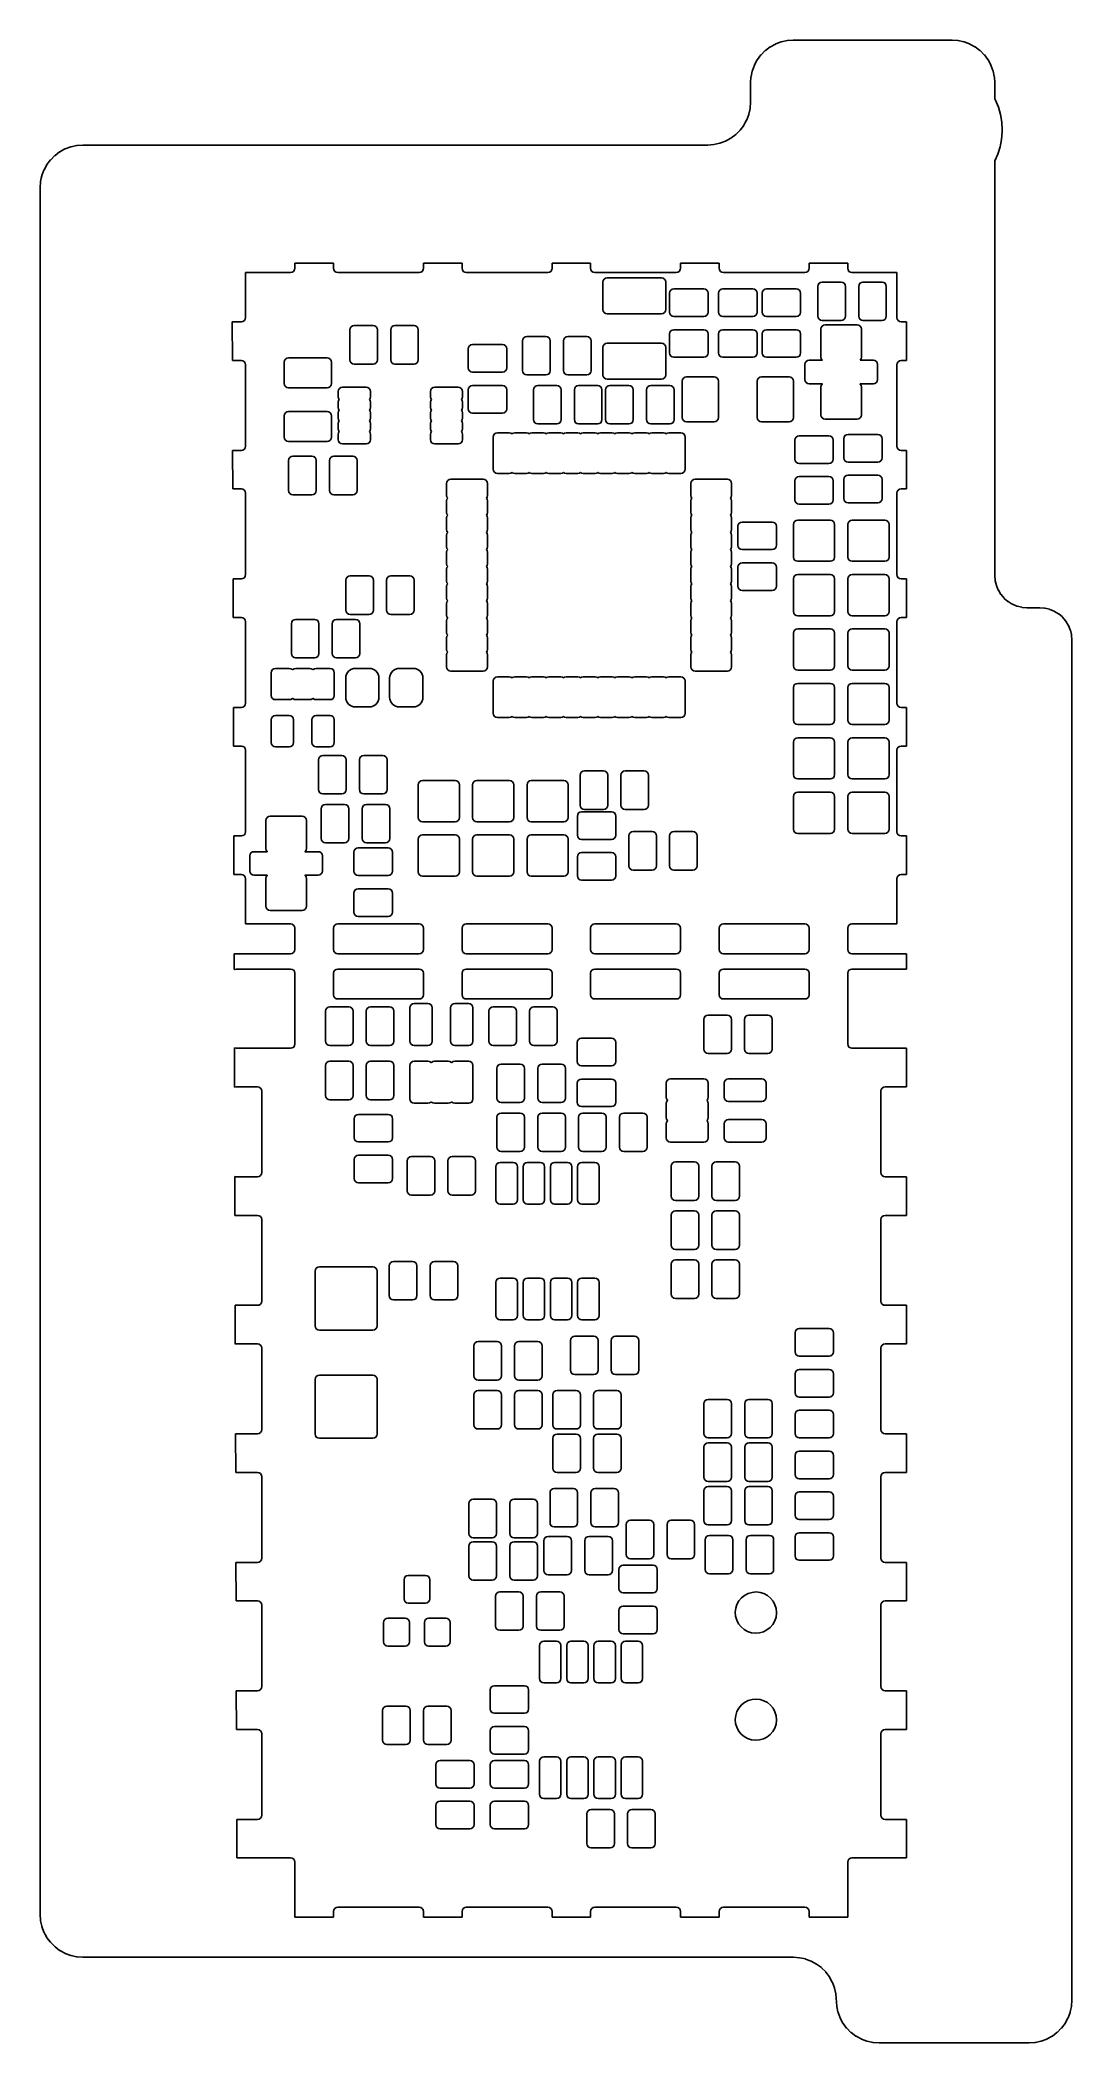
# Model space of a CAD drawing. Extents: x 1.61 to 3.5, y 0.06 to 3.74.
import ezdxf

# ---------------------------------------------------------------- set-up
doc = ezdxf.new("R2010")
doc.units = 0
doc.header["$MEASUREMENT"] = 0
doc.layers.add('BLACK', color=7, linetype='CONTINUOUS')

msp = doc.modelspace()

# ---------------------------------------------------------------- linework, layer by layer
at = {"layer": 'BLACK', "linetype": 'CONTINUOUS'}
for p, q in [((2.93287, 3.71323), (2.94031, 3.72067)), ((2.94031, 3.72067), (2.94085, 3.72114)), ((2.94085, 3.72114), (2.94927, 3.72745)), ((2.94927, 3.72745), (2.94987, 3.72783)), ((2.94987, 3.72783), (2.9591, 3.73287)), ((2.9591, 3.73287), (2.95975, 3.73317)), ((2.95975, 3.73317), (2.96961, 3.73684)), ((2.96961, 3.73684), (2.97029, 3.73704)), ((2.97029, 3.73704), (2.98057, 3.73928)), ((2.98057, 3.73928), (2.98127, 3.73938)), ((2.98127, 3.73938), (2.99195, 3.74014)), ((2.99195, 3.74014), (2.9923, 3.74016)), ((2.9923, 3.74016), (3.28329, 3.74016)), ((3.28329, 3.74016), (3.28364, 3.74014)), ((3.28364, 3.74014), (3.29432, 3.73938)), ((3.29432, 3.73938), (3.29502, 3.73928)), ((3.29502, 3.73928), (3.3053, 3.73704)), ((3.3053, 3.73704), (3.30598, 3.73684)), ((3.30598, 3.73684), (3.31584, 3.73317)), ((3.31584, 3.73317), (3.31649, 3.73287)), ((3.31649, 3.73287), (3.32572, 3.72783)), ((3.32572, 3.72783), (3.32632, 3.72745)), ((3.32632, 3.72745), (3.33474, 3.72114)), ((3.33474, 3.72114), (3.33528, 3.72067)), ((3.33528, 3.72067), (3.34272, 3.71323)), ((2.91426, 3.67297), (2.9165, 3.68325)), ((2.9165, 3.68325), (2.9167, 3.68393)), ((2.9167, 3.68393), (2.92038, 3.69379)), ((2.92038, 3.69379), (2.92067, 3.69444)), ((2.92067, 3.69444), (2.92572, 3.70368)), ((2.92572, 3.70368), (2.9261, 3.70427)), ((2.9261, 3.70427), (2.93241, 3.7127)), ((2.93241, 3.7127), (2.93287, 3.71323)), ((3.34272, 3.71323), (3.34318, 3.7127)), ((3.34318, 3.7127), (3.34949, 3.70427)), ((3.34949, 3.70427), (3.34987, 3.70368)), ((3.34987, 3.70368), (3.35492, 3.69444)), ((3.35492, 3.69444), (3.35521, 3.69379)), ((3.35521, 3.69379), (3.35889, 3.68393)), ((3.35889, 3.68393), (3.35909, 3.68325)), ((3.35909, 3.68325), (3.36133, 3.67297)), ((2.91339, 3.66124), (2.9134, 3.66159)), ((2.91339, 3.62607), (2.91339, 3.66124)), ((2.9134, 3.66159), (2.91416, 3.67227)), ((2.91416, 3.67227), (2.91426, 3.67297)), ((3.36133, 3.67297), (3.36143, 3.67227)), ((3.36143, 3.67227), (3.36219, 3.66159)), ((3.36219, 3.66159), (3.3622, 3.66124)), ((3.3622, 3.66124), (3.3622, 3.6322)), ((2.91023, 3.60397), (2.91255, 3.6146)), ((2.91255, 3.6146), (2.9126, 3.61496)), ((2.9126, 3.61496), (2.91338, 3.6259)), ((2.91338, 3.6259), (2.91339, 3.62607)), ((3.3622, 3.6322), (3.36362, 3.62963)), ((3.36362, 3.62963), (3.36898, 3.61663)), ((3.36898, 3.61663), (3.37285, 3.60311)), ((2.88633, 3.5666), (2.89403, 3.5743)), ((2.89403, 3.5743), (2.89426, 3.57456)), ((2.89426, 3.57456), (2.90078, 3.58327)), ((2.90078, 3.58327), (2.90097, 3.58357)), ((2.90097, 3.58357), (2.90307, 3.58742)), ((2.90307, 3.58742), (2.90619, 3.59312)), ((2.90307, 3.58742), (2.90307, 3.58742)), ((2.90619, 3.59312), (2.90633, 3.59344)), ((2.90633, 3.59344), (2.91013, 3.60363)), ((2.91013, 3.60363), (2.91023, 3.60397)), ((3.37285, 3.60311), (3.3752, 3.58924)), ((3.37594, 3.57168), (3.37476, 3.55766)), ((3.3752, 3.58924), (3.37598, 3.5752)), ((3.37598, 3.5752), (3.37594, 3.57168)), ((1.63533, 3.52822), (1.64376, 3.53453)), ((1.64376, 3.53453), (1.64436, 3.53491)), ((1.64436, 3.53491), (1.65359, 3.53996)), ((1.65359, 3.53996), (1.65424, 3.54025)), ((1.65424, 3.54025), (1.6641, 3.54393)), ((1.6641, 3.54393), (1.66478, 3.54413)), ((1.66478, 3.54413), (1.67506, 3.54637)), ((1.67506, 3.54637), (1.67576, 3.54647)), ((1.67576, 3.54647), (1.68644, 3.54723)), ((1.68644, 3.54723), (1.68679, 3.54724)), ((1.68679, 3.54724), (2.83456, 3.54724)), ((2.83456, 3.54724), (2.83473, 3.54725)), ((2.83473, 3.54725), (2.84567, 3.54803)), ((2.84567, 3.54803), (2.84602, 3.54808)), ((2.84602, 3.54808), (2.85666, 3.5504)), ((2.85666, 3.5504), (2.857, 3.5505)), ((2.857, 3.5505), (2.86719, 3.5543)), ((2.86719, 3.5543), (2.86751, 3.55444)), ((2.86751, 3.55444), (2.87706, 3.55966)), ((2.87706, 3.55966), (2.87736, 3.55985)), ((2.87736, 3.55985), (2.88607, 3.56637)), ((2.88607, 3.56637), (2.88633, 3.5666)), ((3.37203, 3.54387), (3.36777, 3.53046)), ((3.37476, 3.55766), (3.37203, 3.54387)), ((1.61119, 3.49102), (1.61487, 3.50088)), ((1.61487, 3.50088), (1.61516, 3.50153)), ((1.61516, 3.50153), (1.6202, 3.51076)), ((1.6202, 3.51076), (1.62059, 3.51136)), ((1.62059, 3.51136), (1.62689, 3.51978)), ((1.62689, 3.51978), (1.62736, 3.52032)), ((1.62736, 3.52032), (1.6348, 3.52776)), ((1.6348, 3.52776), (1.63533, 3.52822)), ((3.36777, 3.53046), (3.3622, 3.51795)), ((3.3622, 3.51795), (3.3622, 2.756)), ((1.60787, 3.46833), (1.60789, 3.46868)), ((1.60787, 0.295453), (1.60787, 3.46833)), ((1.60789, 3.46868), (1.60865, 3.47936)), ((1.60865, 3.47936), (1.60875, 3.48006)), ((1.60875, 3.48006), (1.61011, 3.48632)), ((1.61011, 3.48632), (1.61099, 3.49034)), ((1.61011, 3.48632), (1.61011, 3.48632)), ((1.61099, 3.49034), (1.61119, 3.49102)), ((2.07128, 3.31336), (2.06827, 3.31276)), ((2.07384, 3.31506), (2.07128, 3.31336)), ((2.07554, 3.31762), (2.07384, 3.31506)), ((2.07614, 3.32063), (2.07554, 3.31762)), ((2.14701, 3.33), (2.07614, 3.33)), ((2.07614, 3.33), (2.07614, 3.32063)), ((2.14701, 3.32063), (2.14701, 3.33)), ((2.14761, 3.31762), (2.14701, 3.32063)), ((2.14931, 3.31506), (2.14761, 3.31762)), ((2.15187, 3.31336), (2.14931, 3.31506)), ((2.15488, 3.31276), (2.15187, 3.31336)), ((2.3075, 3.31336), (2.30449, 3.31276)), ((2.31006, 3.31506), (2.3075, 3.31336)), ((2.31176, 3.31762), (2.31006, 3.31506)), ((2.31236, 3.32063), (2.31176, 3.31762)), ((2.38323, 3.33), (2.31236, 3.33)), ((2.31236, 3.33), (2.31236, 3.32063)), ((2.38323, 3.32063), (2.38323, 3.33)), ((2.38383, 3.31762), (2.38323, 3.32063)), ((2.38553, 3.31506), (2.38383, 3.31762)), ((2.38809, 3.31336), (2.38553, 3.31506)), ((2.3911, 3.31276), (2.38809, 3.31336)), ((2.54372, 3.31336), (2.54071, 3.31276)), ((2.54628, 3.31506), (2.54372, 3.31336)), ((2.54798, 3.31762), (2.54628, 3.31506)), ((2.54858, 3.32063), (2.54798, 3.31762)), ((2.61945, 3.33), (2.54858, 3.33)), ((2.54858, 3.33), (2.54858, 3.32063)), ((2.61945, 3.32063), (2.61945, 3.33)), ((2.62005, 3.31762), (2.61945, 3.32063)), ((2.62176, 3.31506), (2.62005, 3.31762)), ((2.62431, 3.31336), (2.62176, 3.31506)), ((2.62732, 3.31276), (2.62431, 3.31336)), ((2.77994, 3.31336), (2.77693, 3.31276)), ((2.7825, 3.31506), (2.77994, 3.31336)), ((2.7842, 3.31762), (2.7825, 3.31506)), ((2.7848, 3.32063), (2.7842, 3.31762)), ((2.85567, 3.33), (2.7848, 3.33)), ((2.7848, 3.33), (2.7848, 3.32063)), ((2.85567, 3.32063), (2.85567, 3.33)), ((2.85627, 3.31762), (2.85567, 3.32063)), ((2.85798, 3.31506), (2.85627, 3.31762)), ((2.86053, 3.31336), (2.85798, 3.31506)), ((2.86354, 3.31276), (2.86053, 3.31336)), ((3.01616, 3.31336), (3.01315, 3.31276)), ((3.01872, 3.31506), (3.01616, 3.31336)), ((3.02042, 3.31762), (3.01872, 3.31506)), ((3.02102, 3.32063), (3.02042, 3.31762)), ((3.09189, 3.33), (3.02102, 3.33)), ((3.02102, 3.33), (3.02102, 3.32063)), ((3.09189, 3.32063), (3.09189, 3.33)), ((3.09249, 3.31762), (3.09189, 3.32063)), ((3.0942, 3.31506), (3.09249, 3.31762)), ((3.09675, 3.31336), (3.0942, 3.31506)), ((3.09976, 3.31276), (3.09675, 3.31336)), ((2.06827, 3.31276), (1.98559, 3.31276)), ((1.98559, 3.31276), (1.98559, 3.23008)), ((2.30449, 3.31276), (2.15488, 3.31276)), ((2.54071, 3.31276), (2.3911, 3.31276)), ((2.77693, 3.31276), (2.62732, 3.31276)), ((2.64213, 3.295), (2.64273, 3.29801)), ((2.64213, 3.245), (2.64213, 3.295)), ((2.64273, 3.29801), (2.64443, 3.30057)), ((2.64443, 3.30057), (2.64699, 3.30227)), ((2.64699, 3.30227), (2.65, 3.30287)), ((2.65, 3.30287), (2.75, 3.30287)), ((2.75, 3.30287), (2.75301, 3.30227)), ((2.75301, 3.30227), (2.75557, 3.30057)), ((2.75557, 3.30057), (2.75727, 3.29801)), ((2.75727, 3.29801), (2.75787, 3.295)), ((2.75787, 3.295), (2.75787, 3.245)), ((2.76463, 3.275), (2.76523, 3.27801)), ((2.76523, 3.27801), (2.76693, 3.28057)), ((2.76693, 3.28057), (2.76949, 3.28227)), ((2.76949, 3.28227), (2.7725, 3.28287)), ((2.7725, 3.28287), (2.8275, 3.28287)), ((2.8275, 3.28287), (2.83051, 3.28227)), ((2.83051, 3.28227), (2.83307, 3.28057)), ((2.83307, 3.28057), (2.83477, 3.27801)), ((2.83477, 3.27801), (2.83537, 3.275)), ((2.85463, 3.275), (2.85523, 3.27801)), ((2.85523, 3.27801), (2.85693, 3.28057)), ((2.85693, 3.28057), (2.85949, 3.28227)), ((2.85949, 3.28227), (2.8625, 3.28287)), ((2.8625, 3.28287), (2.9175, 3.28287)), ((3.01315, 3.31276), (2.86354, 3.31276)), ((2.9175, 3.28287), (2.92051, 3.28227)), ((2.92051, 3.28227), (2.92307, 3.28057)), ((2.92307, 3.28057), (2.92477, 3.27801)), ((2.92477, 3.27801), (2.92537, 3.275)), ((2.93463, 3.275), (2.93523, 3.27801)), ((2.93523, 3.27801), (2.93693, 3.28057)), ((2.93693, 3.28057), (2.93949, 3.28227)), ((2.93949, 3.28227), (2.9425, 3.28287)), ((2.9425, 3.28287), (2.9975, 3.28287)), ((2.9975, 3.28287), (3.00051, 3.28227)), ((3.00051, 3.28227), (3.00307, 3.28057)), ((3.00307, 3.28057), (3.00477, 3.27801)), ((3.00477, 3.27801), (3.00537, 3.275)), ((3.03713, 3.2875), (3.03773, 3.29051)), ((3.03713, 3.2325), (3.03713, 3.2875)), ((3.03773, 3.29051), (3.03943, 3.29307)), ((3.03943, 3.29307), (3.04199, 3.29477)), ((3.04199, 3.29477), (3.045, 3.29537)), ((3.045, 3.29537), (3.08, 3.29537)), ((3.08, 3.29537), (3.08301, 3.29477)), ((3.08301, 3.29477), (3.08557, 3.29307)), ((3.08557, 3.29307), (3.08727, 3.29051)), ((3.08727, 3.29051), (3.08787, 3.2875)), ((3.08787, 3.2875), (3.08787, 3.2325)), ((3.18244, 3.31276), (3.09976, 3.31276)), ((3.11213, 3.2875), (3.11273, 3.29051)), ((3.11213, 3.2325), (3.11213, 3.2875)), ((3.11273, 3.29051), (3.11443, 3.29307)), ((3.11443, 3.29307), (3.11699, 3.29477)), ((3.11699, 3.29477), (3.12, 3.29537)), ((3.12, 3.29537), (3.155, 3.29537)), ((3.155, 3.29537), (3.15801, 3.29477)), ((3.15801, 3.29477), (3.16057, 3.29307)), ((3.16057, 3.29307), (3.16227, 3.29051)), ((3.16227, 3.29051), (3.16287, 3.2875)), ((3.16287, 3.2875), (3.16287, 3.2325)), ((3.18244, 3.23008), (3.18244, 3.31276)), ((2.64273, 3.24199), (2.64213, 3.245)), ((2.64443, 3.23943), (2.64273, 3.24199)), ((2.64699, 3.23773), (2.64443, 3.23943)), ((2.75557, 3.23943), (2.75301, 3.23773)), ((2.75727, 3.24199), (2.75557, 3.23943)), ((2.75787, 3.245), (2.75727, 3.24199)), ((2.76463, 3.24), (2.76463, 3.275)), ((2.76523, 3.23699), (2.76463, 3.24)), ((2.83537, 3.24), (2.83477, 3.23699)), ((2.83537, 3.275), (2.83537, 3.24)), ((2.85463, 3.24), (2.85463, 3.275)), ((2.85523, 3.23699), (2.85463, 3.24)), ((2.92537, 3.24), (2.92477, 3.23699)), ((2.92537, 3.275), (2.92537, 3.24)), ((2.93463, 3.24), (2.93463, 3.275)), ((2.93523, 3.23699), (2.93463, 3.24)), ((3.00537, 3.24), (3.00477, 3.23699)), ((3.00537, 3.275), (3.00537, 3.24)), ((1.97772, 3.2222), (1.96106, 3.2222)), ((1.96106, 3.2222), (1.96127, 3.15134)), ((1.98073, 3.2228), (1.97772, 3.2222)), ((1.98328, 3.22451), (1.98073, 3.2228)), ((1.98499, 3.22707), (1.98328, 3.22451)), ((1.98559, 3.23008), (1.98499, 3.22707)), ((2.17713, 3.2075), (2.17773, 3.21051)), ((2.17713, 3.1525), (2.17713, 3.2075)), ((2.17773, 3.21051), (2.17943, 3.21307)), ((2.17943, 3.21307), (2.18199, 3.21477)), ((2.18199, 3.21477), (2.185, 3.21537)), ((2.185, 3.21537), (2.22, 3.21537)), ((2.22, 3.21537), (2.22301, 3.21477)), ((2.22301, 3.21477), (2.22557, 3.21307)), ((2.22557, 3.21307), (2.22727, 3.21051)), ((2.22727, 3.21051), (2.22787, 3.2075)), ((2.22787, 3.2075), (2.22787, 3.1525)), ((2.25213, 3.2075), (2.25273, 3.21051)), ((2.25213, 3.1525), (2.25213, 3.2075)), ((2.25273, 3.21051), (2.25443, 3.21307)), ((2.25443, 3.21307), (2.25699, 3.21477)), ((2.25699, 3.21477), (2.26, 3.21537)), ((2.26, 3.21537), (2.295, 3.21537)), ((2.295, 3.21537), (2.29801, 3.21477)), ((2.29801, 3.21477), (2.30057, 3.21307)), ((2.30057, 3.21307), (2.30227, 3.21051)), ((2.30227, 3.21051), (2.30287, 3.2075)), ((2.30287, 3.2075), (2.30287, 3.1525)), ((2.65, 3.23713), (2.64699, 3.23773)), ((2.75, 3.23713), (2.65, 3.23713)), ((2.75301, 3.23773), (2.75, 3.23713)), ((2.76463, 3.2), (2.76523, 3.20301)), ((2.76693, 3.23443), (2.76523, 3.23699)), ((2.76523, 3.20301), (2.76693, 3.20557)), ((2.76949, 3.23273), (2.76693, 3.23443)), ((2.76693, 3.20557), (2.76949, 3.20727)), ((2.7725, 3.23213), (2.76949, 3.23273)), ((2.76949, 3.20727), (2.7725, 3.20787)), ((2.8275, 3.23213), (2.7725, 3.23213)), ((2.7725, 3.20787), (2.8275, 3.20787)), ((2.83051, 3.23273), (2.8275, 3.23213)), ((2.8275, 3.20787), (2.83051, 3.20727)), ((2.83307, 3.23443), (2.83051, 3.23273)), ((2.83051, 3.20727), (2.83307, 3.20557)), ((2.83477, 3.23699), (2.83307, 3.23443)), ((2.83307, 3.20557), (2.83477, 3.20301)), ((2.83477, 3.20301), (2.83537, 3.2)), ((2.85463, 3.2), (2.85523, 3.20301)), ((2.85693, 3.23443), (2.85523, 3.23699)), ((2.85523, 3.20301), (2.85693, 3.20557)), ((2.85949, 3.23273), (2.85693, 3.23443)), ((2.85693, 3.20557), (2.85949, 3.20727)), ((2.8625, 3.23213), (2.85949, 3.23273)), ((2.85949, 3.20727), (2.8625, 3.20787)), ((2.9175, 3.23213), (2.8625, 3.23213)), ((2.8625, 3.20787), (2.9175, 3.20787)), ((2.92051, 3.23273), (2.9175, 3.23213)), ((2.9175, 3.20787), (2.92051, 3.20727)), ((2.92307, 3.23443), (2.92051, 3.23273)), ((2.92051, 3.20727), (2.92307, 3.20557)), ((2.92477, 3.23699), (2.92307, 3.23443)), ((2.92307, 3.20557), (2.92477, 3.20301)), ((2.92477, 3.20301), (2.92537, 3.2)), ((2.93463, 3.2), (2.93523, 3.20301)), ((2.93693, 3.23443), (2.93523, 3.23699)), ((2.93523, 3.20301), (2.93693, 3.20557)), ((2.93949, 3.23273), (2.93693, 3.23443)), ((2.93693, 3.20557), (2.93949, 3.20727)), ((2.9425, 3.23213), (2.93949, 3.23273)), ((2.93949, 3.20727), (2.9425, 3.20787)), ((2.9975, 3.23213), (2.9425, 3.23213)), ((2.9425, 3.20787), (2.9975, 3.20787)), ((3.00051, 3.23273), (2.9975, 3.23213)), ((2.9975, 3.20787), (3.00051, 3.20727)), ((3.00307, 3.23443), (3.00051, 3.23273)), ((3.00051, 3.20727), (3.00307, 3.20557)), ((3.00477, 3.23699), (3.00307, 3.23443)), ((3.00307, 3.20557), (3.00477, 3.20301)), ((3.00477, 3.20301), (3.00537, 3.2)), ((3.03773, 3.22949), (3.03713, 3.2325)), ((3.03943, 3.22693), (3.03773, 3.22949)), ((3.04199, 3.22523), (3.03943, 3.22693)), ((3.045, 3.22463), (3.04199, 3.22523)), ((3.0426, 3.20874), (3.0432, 3.21175)), ((3.0426, 3.15756), (3.0426, 3.20874)), ((3.0432, 3.21175), (3.0449, 3.21431)), ((3.0449, 3.21431), (3.04746, 3.21601)), ((3.08, 3.22463), (3.045, 3.22463)), ((3.04746, 3.21601), (3.05047, 3.21661)), ((3.05047, 3.21661), (3.10953, 3.21661)), ((3.08301, 3.22523), (3.08, 3.22463)), ((3.08557, 3.22693), (3.08301, 3.22523)), ((3.08727, 3.22949), (3.08557, 3.22693)), ((3.08787, 3.2325), (3.08727, 3.22949)), ((3.10953, 3.21661), (3.11254, 3.21601)), ((3.11273, 3.22949), (3.11213, 3.2325)), ((3.11254, 3.21601), (3.1151, 3.21431)), ((3.11443, 3.22693), (3.11273, 3.22949)), ((3.11699, 3.22523), (3.11443, 3.22693)), ((3.1151, 3.21431), (3.1168, 3.21175)), ((3.1168, 3.21175), (3.1174, 3.20874)), ((3.12, 3.22463), (3.11699, 3.22523)), ((3.1174, 3.20874), (3.1174, 3.15756)), ((3.155, 3.22463), (3.12, 3.22463)), ((3.15801, 3.22523), (3.155, 3.22463)), ((3.16057, 3.22693), (3.15801, 3.22523)), ((3.16227, 3.22949), (3.16057, 3.22693)), ((3.16287, 3.2325), (3.16227, 3.22949)), ((3.18304, 3.22707), (3.18244, 3.23008)), ((3.18475, 3.22451), (3.18304, 3.22707)), ((3.1873, 3.2228), (3.18475, 3.22451)), ((3.19031, 3.2222), (3.1873, 3.2228)), ((3.2, 3.2222), (3.19031, 3.2222)), ((3.2, 3.15134), (3.2, 3.2222)), ((2.39463, 3.1725), (2.39523, 3.17551)), ((2.39463, 3.1375), (2.39463, 3.1725)), ((2.39523, 3.17551), (2.39693, 3.17807)), ((2.39693, 3.17807), (2.39949, 3.17977)), ((2.39949, 3.17977), (2.4025, 3.18037)), ((2.4025, 3.18037), (2.4575, 3.18037)), ((2.4575, 3.18037), (2.46051, 3.17977)), ((2.46051, 3.17977), (2.46307, 3.17807)), ((2.46307, 3.17807), (2.46477, 3.17551)), ((2.46477, 3.17551), (2.46537, 3.1725)), ((2.46537, 3.1725), (2.46537, 3.1375)), ((2.49463, 3.1875), (2.49523, 3.19051)), ((2.49463, 3.1325), (2.49463, 3.1875)), ((2.49523, 3.19051), (2.49693, 3.19307)), ((2.49693, 3.19307), (2.49949, 3.19477)), ((2.49949, 3.19477), (2.5025, 3.19537)), ((2.5025, 3.19537), (2.5375, 3.19537)), ((2.5375, 3.19537), (2.54051, 3.19477)), ((2.54051, 3.19477), (2.54307, 3.19307)), ((2.54307, 3.19307), (2.54477, 3.19051)), ((2.54477, 3.19051), (2.54537, 3.1875)), ((2.54537, 3.1875), (2.54537, 3.1325)), ((2.56963, 3.1875), (2.57023, 3.19051)), ((2.56963, 3.1325), (2.56963, 3.1875)), ((2.57023, 3.19051), (2.57193, 3.19307)), ((2.57193, 3.19307), (2.57449, 3.19477)), ((2.57449, 3.19477), (2.5775, 3.19537)), ((2.5775, 3.19537), (2.6125, 3.19537)), ((2.6125, 3.19537), (2.61551, 3.19477)), ((2.61551, 3.19477), (2.61807, 3.19307)), ((2.61807, 3.19307), (2.61977, 3.19051)), ((2.61977, 3.19051), (2.62037, 3.1875)), ((2.62037, 3.1875), (2.62037, 3.1325)), ((2.64213, 3.175), (2.64273, 3.17801)), ((2.64213, 3.125), (2.64213, 3.175)), ((2.64273, 3.17801), (2.64443, 3.18057)), ((2.64443, 3.18057), (2.64699, 3.18227)), ((2.64699, 3.18227), (2.65, 3.18287)), ((2.65, 3.18287), (2.75, 3.18287)), ((2.75, 3.18287), (2.75301, 3.18227)), ((2.75301, 3.18227), (2.75557, 3.18057)), ((2.75557, 3.18057), (2.75727, 3.17801)), ((2.75727, 3.17801), (2.75787, 3.175)), ((2.75787, 3.175), (2.75787, 3.125)), ((2.76463, 3.165), (2.76463, 3.2)), ((2.83537, 3.2), (2.83537, 3.165)), ((2.85463, 3.165), (2.85463, 3.2)), ((2.92537, 3.2), (2.92537, 3.165)), ((2.93463, 3.165), (2.93463, 3.2)), ((3.00537, 3.2), (3.00537, 3.165)), ((1.96127, 3.15134), (1.97772, 3.15134)), ((1.97772, 3.15134), (1.98073, 3.15074)), ((1.98073, 3.15074), (1.98328, 3.14903)), ((1.98328, 3.14903), (1.98499, 3.14648)), ((1.98499, 3.14648), (1.98559, 3.14346)), ((1.98559, 3.14346), (1.98559, 2.99386)), ((2.05669, 3.14811), (2.05729, 3.15112)), ((2.05669, 3.10874), (2.05669, 3.14811)), ((2.05729, 3.15112), (2.059, 3.15368)), ((2.059, 3.15368), (2.06155, 3.15538)), ((2.06155, 3.15538), (2.06457, 3.15598)), ((2.06457, 3.15598), (2.13543, 3.15598)), ((2.13543, 3.15598), (2.13845, 3.15538)), ((2.13845, 3.15538), (2.141, 3.15368)), ((2.141, 3.15368), (2.14271, 3.15112)), ((2.14271, 3.15112), (2.14331, 3.14811)), ((2.14331, 3.14811), (2.14331, 3.10874)), ((2.17773, 3.14949), (2.17713, 3.1525)), ((2.17943, 3.14693), (2.17773, 3.14949)), ((2.18199, 3.14523), (2.17943, 3.14693)), ((2.185, 3.14463), (2.18199, 3.14523)), ((2.22, 3.14463), (2.185, 3.14463)), ((2.22301, 3.14523), (2.22, 3.14463)), ((2.22557, 3.14693), (2.22301, 3.14523)), ((2.22727, 3.14949), (2.22557, 3.14693)), ((2.22787, 3.1525), (2.22727, 3.14949)), ((2.25273, 3.14949), (2.25213, 3.1525)), ((2.25443, 3.14693), (2.25273, 3.14949)), ((2.25699, 3.14523), (2.25443, 3.14693)), ((2.26, 3.14463), (2.25699, 3.14523)), ((2.295, 3.14463), (2.26, 3.14463)), ((2.29801, 3.14523), (2.295, 3.14463)), ((2.30057, 3.14693), (2.29801, 3.14523)), ((2.30227, 3.14949), (2.30057, 3.14693)), ((2.30287, 3.1525), (2.30227, 3.14949)), ((2.39523, 3.13449), (2.39463, 3.1375)), ((2.39693, 3.13193), (2.39523, 3.13449)), ((2.39949, 3.13023), (2.39693, 3.13193)), ((2.4025, 3.12963), (2.39949, 3.13023)), ((2.4575, 3.12963), (2.4025, 3.12963)), ((2.46051, 3.13023), (2.4575, 3.12963)), ((2.46307, 3.13193), (2.46051, 3.13023)), ((2.46477, 3.13449), (2.46307, 3.13193)), ((2.46537, 3.1375), (2.46477, 3.13449)), ((2.49523, 3.12949), (2.49463, 3.1325)), ((2.49693, 3.12693), (2.49523, 3.12949)), ((2.54477, 3.12949), (2.54307, 3.12693)), ((2.54537, 3.1325), (2.54477, 3.12949)), ((2.57023, 3.12949), (2.56963, 3.1325)), ((2.57193, 3.12693), (2.57023, 3.12949)), ((2.61977, 3.12949), (2.61807, 3.12693)), ((2.62037, 3.1325), (2.61977, 3.12949)), ((2.76523, 3.16199), (2.76463, 3.165)), ((2.76693, 3.15943), (2.76523, 3.16199)), ((2.76949, 3.15773), (2.76693, 3.15943)), ((2.7725, 3.15713), (2.76949, 3.15773)), ((2.8275, 3.15713), (2.7725, 3.15713)), ((2.83051, 3.15773), (2.8275, 3.15713)), ((2.83307, 3.15943), (2.83051, 3.15773)), ((2.83477, 3.16199), (2.83307, 3.15943)), ((2.83537, 3.165), (2.83477, 3.16199)), ((2.85523, 3.16199), (2.85463, 3.165)), ((2.85693, 3.15943), (2.85523, 3.16199)), ((2.85949, 3.15773), (2.85693, 3.15943)), ((2.8625, 3.15713), (2.85949, 3.15773)), ((2.9175, 3.15713), (2.8625, 3.15713)), ((2.92051, 3.15773), (2.9175, 3.15713)), ((2.92307, 3.15943), (2.92051, 3.15773)), ((2.92477, 3.16199), (2.92307, 3.15943)), ((2.92537, 3.165), (2.92477, 3.16199)), ((2.93523, 3.16199), (2.93463, 3.165)), ((2.93693, 3.15943), (2.93523, 3.16199)), ((2.93949, 3.15773), (2.93693, 3.15943)), ((2.9425, 3.15713), (2.93949, 3.15773)), ((2.9975, 3.15713), (2.9425, 3.15713)), ((3.00051, 3.15773), (2.9975, 3.15713)), ((3.00307, 3.15943), (3.00051, 3.15773)), ((3.00477, 3.16199), (3.00307, 3.15943)), ((3.00537, 3.165), (3.00477, 3.16199)), ((3.01307, 3.14378), (3.01367, 3.14679)), ((3.01307, 3.11622), (3.01307, 3.14378)), ((3.01367, 3.14679), (3.01538, 3.14935)), ((3.01538, 3.14935), (3.01793, 3.15105)), ((3.01793, 3.15105), (3.02094, 3.15165)), ((3.02094, 3.15165), (3.04541, 3.15165)), ((3.0432, 3.15455), (3.0426, 3.15756)), ((3.0449, 3.15199), (3.0432, 3.15455)), ((3.04541, 3.15165), (3.0449, 3.15199)), ((3.1151, 3.15199), (3.11459, 3.15165)), ((3.11459, 3.15165), (3.13906, 3.15165)), ((3.1168, 3.15455), (3.1151, 3.15199)), ((3.1174, 3.15756), (3.1168, 3.15455)), ((3.13906, 3.15165), (3.14207, 3.15105)), ((3.14207, 3.15105), (3.14462, 3.14935)), ((3.14462, 3.14935), (3.14633, 3.14679)), ((3.14633, 3.14679), (3.14693, 3.14378)), ((3.14693, 3.14378), (3.14693, 3.11622)), ((3.18244, 3.14346), (3.18304, 3.14648)), ((3.18244, 2.99386), (3.18244, 3.14346)), ((3.18304, 3.14648), (3.18475, 3.14903)), ((3.18475, 3.14903), (3.1873, 3.15074)), ((3.1873, 3.15074), (3.19031, 3.15134)), ((3.19031, 3.15134), (3.2, 3.15134)), ((2.05729, 3.10573), (2.05669, 3.10874)), ((2.059, 3.10317), (2.05729, 3.10573)), ((2.06155, 3.10147), (2.059, 3.10317)), ((2.06457, 3.10087), (2.06155, 3.10147)), ((2.13543, 3.10087), (2.06457, 3.10087)), ((2.13845, 3.10147), (2.13543, 3.10087)), ((2.141, 3.10317), (2.13845, 3.10147)), ((2.14271, 3.10573), (2.141, 3.10317)), ((2.14331, 3.10874), (2.14271, 3.10573)), ((2.15583, 3.09429), (2.15643, 3.0973)), ((2.15583, 3.08445), (2.15583, 3.09429)), ((2.15643, 3.0973), (2.15813, 3.09986)), ((2.15813, 3.09986), (2.16069, 3.10157)), ((2.16069, 3.10157), (2.1637, 3.10217)), ((2.1637, 3.10217), (2.20701, 3.10217)), ((2.20701, 3.10217), (2.21002, 3.10157)), ((2.21002, 3.10157), (2.21258, 3.09986)), ((2.21258, 3.09986), (2.21428, 3.0973)), ((2.21428, 3.0973), (2.21488, 3.09429)), ((2.21488, 3.09429), (2.21488, 3.08445)), ((2.32512, 3.09429), (2.32572, 3.0973)), ((2.32512, 3.08445), (2.32512, 3.09429)), ((2.32572, 3.0973), (2.32742, 3.09986)), ((2.32742, 3.09986), (2.32998, 3.10157)), ((2.32998, 3.10157), (2.33299, 3.10217)), ((2.33299, 3.10217), (2.3763, 3.10217)), ((2.3763, 3.10217), (2.37931, 3.10157)), ((2.37931, 3.10157), (2.38187, 3.09986)), ((2.38187, 3.09986), (2.38357, 3.0973)), ((2.38357, 3.0973), (2.38417, 3.09429)), ((2.38417, 3.09429), (2.38417, 3.08445)), ((2.39463, 3.0975), (2.39523, 3.10051)), ((2.39463, 3.0625), (2.39463, 3.0975)), ((2.39523, 3.10051), (2.39693, 3.10307)), ((2.39693, 3.10307), (2.39949, 3.10477)), ((2.39949, 3.10477), (2.4025, 3.10537)), ((2.4025, 3.10537), (2.4575, 3.10537)), ((2.4575, 3.10537), (2.46051, 3.10477)), ((2.46051, 3.10477), (2.46307, 3.10307)), ((2.46307, 3.10307), (2.46477, 3.10051)), ((2.46477, 3.10051), (2.46537, 3.0975)), ((2.46537, 3.0975), (2.46537, 3.0625)), ((2.49949, 3.12523), (2.49693, 3.12693)), ((2.5025, 3.12463), (2.49949, 3.12523)), ((2.5375, 3.12463), (2.5025, 3.12463)), ((2.51463, 3.0975), (2.51523, 3.10051)), ((2.51463, 3.0425), (2.51463, 3.0975)), ((2.51523, 3.10051), (2.51693, 3.10307)), ((2.51693, 3.10307), (2.51949, 3.10477)), ((2.51949, 3.10477), (2.5225, 3.10537)), ((2.5225, 3.10537), (2.5575, 3.10537)), ((2.54051, 3.12523), (2.5375, 3.12463)), ((2.54307, 3.12693), (2.54051, 3.12523)), ((2.5575, 3.10537), (2.56051, 3.10477)), ((2.56051, 3.10477), (2.56307, 3.10307)), ((2.56307, 3.10307), (2.56477, 3.10051)), ((2.56477, 3.10051), (2.56537, 3.0975)), ((2.56537, 3.0975), (2.56537, 3.0425)), ((2.57449, 3.12523), (2.57193, 3.12693)), ((2.5775, 3.12463), (2.57449, 3.12523)), ((2.6125, 3.12463), (2.5775, 3.12463)), ((2.58963, 3.0975), (2.59023, 3.10051)), ((2.58963, 3.0425), (2.58963, 3.0975)), ((2.59023, 3.10051), (2.59193, 3.10307)), ((2.59193, 3.10307), (2.59449, 3.10477)), ((2.59449, 3.10477), (2.5975, 3.10537)), ((2.5975, 3.10537), (2.6325, 3.10537)), ((2.61551, 3.12523), (2.6125, 3.12463)), ((2.61807, 3.12693), (2.61551, 3.12523)), ((2.6325, 3.10537), (2.63551, 3.10477)), ((2.63551, 3.10477), (2.63807, 3.10307)), ((2.63807, 3.10307), (2.63977, 3.10051)), ((2.63977, 3.10051), (2.64037, 3.0975)), ((2.64037, 3.0975), (2.64037, 3.0425)), ((2.64273, 3.12199), (2.64213, 3.125)), ((2.64443, 3.11943), (2.64273, 3.12199)), ((2.64699, 3.11773), (2.64443, 3.11943)), ((2.65, 3.11713), (2.64699, 3.11773)), ((2.64713, 3.0975), (2.64773, 3.10051)), ((2.64713, 3.0425), (2.64713, 3.0975)), ((2.64773, 3.10051), (2.64943, 3.10307)), ((2.64943, 3.10307), (2.65199, 3.10477)), ((2.75, 3.11713), (2.65, 3.11713)), ((2.65199, 3.10477), (2.655, 3.10537)), ((2.655, 3.10537), (2.69, 3.10537)), ((2.69, 3.10537), (2.69301, 3.10477)), ((2.69301, 3.10477), (2.69557, 3.10307)), ((2.69557, 3.10307), (2.69727, 3.10051)), ((2.69727, 3.10051), (2.69787, 3.0975)), ((2.69787, 3.0975), (2.69787, 3.0425)), ((2.72213, 3.0975), (2.72273, 3.10051)), ((2.72213, 3.0425), (2.72213, 3.0975)), ((2.72273, 3.10051), (2.72443, 3.10307)), ((2.72443, 3.10307), (2.72699, 3.10477)), ((2.72699, 3.10477), (2.73, 3.10537)), ((2.73, 3.10537), (2.765, 3.10537)), ((2.75301, 3.11773), (2.75, 3.11713)), ((2.75557, 3.11943), (2.75301, 3.11773)), ((2.75727, 3.12199), (2.75557, 3.11943)), ((2.75787, 3.125), (2.75727, 3.12199)), ((2.765, 3.10537), (2.76801, 3.10477)), ((2.76801, 3.10477), (2.77057, 3.10307)), ((2.77057, 3.10307), (2.77227, 3.10051)), ((2.77227, 3.10051), (2.77287, 3.0975)), ((2.77287, 3.0975), (2.77287, 3.0425)), ((2.78764, 3.11346), (2.78824, 3.11648)), ((2.78764, 3.04654), (2.78764, 3.11346)), ((2.78824, 3.11648), (2.78994, 3.11903)), ((2.78994, 3.11903), (2.7925, 3.12074)), ((2.7925, 3.12074), (2.79551, 3.12134)), ((2.79551, 3.12134), (2.84669, 3.12134)), ((2.84669, 3.12134), (2.84971, 3.12074)), ((2.84971, 3.12074), (2.85226, 3.11903)), ((2.85226, 3.11903), (2.85397, 3.11648)), ((2.85397, 3.11648), (2.85457, 3.11346)), ((2.85457, 3.11346), (2.85457, 3.04654)), ((2.92543, 3.11346), (2.92603, 3.11648)), ((2.92543, 3.04654), (2.92543, 3.11346)), ((2.92603, 3.11648), (2.92774, 3.11903)), ((2.92774, 3.11903), (2.93029, 3.12074)), ((2.93029, 3.12074), (2.93331, 3.12134)), ((2.93331, 3.12134), (2.98449, 3.12134)), ((2.98449, 3.12134), (2.9875, 3.12074)), ((2.9875, 3.12074), (2.99006, 3.11903)), ((2.99006, 3.11903), (2.99176, 3.11648)), ((2.99176, 3.11648), (2.99236, 3.11346)), ((2.99236, 3.11346), (2.99236, 3.04654)), ((3.01367, 3.11321), (3.01307, 3.11622)), ((3.01538, 3.11065), (3.01367, 3.11321)), ((3.01793, 3.10895), (3.01538, 3.11065)), ((3.02094, 3.10835), (3.01793, 3.10895)), ((3.04541, 3.10835), (3.02094, 3.10835)), ((3.0426, 3.10244), (3.0432, 3.10545)), ((3.0426, 3.05126), (3.0426, 3.10244)), ((3.0432, 3.10545), (3.0449, 3.10801)), ((3.0449, 3.10801), (3.04541, 3.10835)), ((3.13906, 3.10835), (3.11459, 3.10835)), ((3.11459, 3.10835), (3.1151, 3.10801)), ((3.1151, 3.10801), (3.1168, 3.10545)), ((3.1168, 3.10545), (3.1174, 3.10244)), ((3.1174, 3.10244), (3.1174, 3.05126)), ((3.14207, 3.10895), (3.13906, 3.10835)), ((3.14462, 3.11065), (3.14207, 3.10895)), ((3.14633, 3.11321), (3.14462, 3.11065)), ((3.14693, 3.11622), (3.14633, 3.11321)), ((2.059, 3.05525), (2.06155, 3.05696)), ((2.06155, 3.05696), (2.06457, 3.05756)), ((2.06457, 3.05756), (2.13543, 3.05756)), ((2.13543, 3.05756), (2.13845, 3.05696)), ((2.13845, 3.05696), (2.141, 3.05525)), ((2.15643, 3.08144), (2.15583, 3.08445)), ((2.15583, 3.07461), (2.15643, 3.07762)), ((2.15583, 3.06476), (2.15583, 3.07461)), ((2.15643, 3.06175), (2.15583, 3.06476)), ((2.15583, 3.05492), (2.15643, 3.05793)), ((2.1577, 3.07953), (2.15643, 3.08144)), ((2.15643, 3.07762), (2.1577, 3.07953)), ((2.1577, 3.05984), (2.15643, 3.06175)), ((2.15643, 3.05793), (2.1577, 3.05984)), ((2.21428, 3.08144), (2.21301, 3.07953)), ((2.21301, 3.07953), (2.21428, 3.07762)), ((2.21428, 3.06175), (2.21301, 3.05984)), ((2.21301, 3.05984), (2.21428, 3.05793)), ((2.21488, 3.08445), (2.21428, 3.08144)), ((2.21428, 3.07762), (2.21488, 3.07461)), ((2.21488, 3.06476), (2.21428, 3.06175)), ((2.21428, 3.05793), (2.21488, 3.05492)), ((2.21488, 3.07461), (2.21488, 3.06476)), ((2.32572, 3.08144), (2.32512, 3.08445)), ((2.32512, 3.07461), (2.32572, 3.07762)), ((2.32512, 3.06476), (2.32512, 3.07461)), ((2.32572, 3.06175), (2.32512, 3.06476)), ((2.32512, 3.05492), (2.32572, 3.05793)), ((2.32699, 3.07953), (2.32572, 3.08144)), ((2.32572, 3.07762), (2.32699, 3.07953)), ((2.32699, 3.05984), (2.32572, 3.06175)), ((2.32572, 3.05793), (2.32699, 3.05984)), ((2.38357, 3.08144), (2.3823, 3.07953)), ((2.3823, 3.07953), (2.38357, 3.07762)), ((2.38357, 3.06175), (2.3823, 3.05984)), ((2.3823, 3.05984), (2.38357, 3.05793)), ((2.38417, 3.08445), (2.38357, 3.08144)), ((2.38357, 3.07762), (2.38417, 3.07461)), ((2.38417, 3.06476), (2.38357, 3.06175)), ((2.38357, 3.05793), (2.38417, 3.05492)), ((2.38417, 3.07461), (2.38417, 3.06476)), ((2.39523, 3.05949), (2.39463, 3.0625)), ((2.39693, 3.05693), (2.39523, 3.05949)), ((2.39949, 3.05523), (2.39693, 3.05693)), ((2.46307, 3.05693), (2.46051, 3.05523)), ((2.46477, 3.05949), (2.46307, 3.05693)), ((2.46537, 3.0625), (2.46477, 3.05949)), ((2.05669, 3.04969), (2.05729, 3.0527)), ((2.05669, 3.01031), (2.05669, 3.04969)), ((2.05729, 3.0527), (2.059, 3.05525)), ((2.141, 3.05525), (2.14271, 3.0527)), ((2.14271, 3.0527), (2.14331, 3.04969)), ((2.14331, 3.04969), (2.14331, 3.01031)), ((2.15583, 3.04508), (2.15583, 3.05492)), ((2.15643, 3.04207), (2.15583, 3.04508)), ((2.15583, 3.03524), (2.15643, 3.03825)), ((2.15583, 3.02539), (2.15583, 3.03524)), ((2.15643, 3.02238), (2.15583, 3.02539)), ((2.15583, 3.01555), (2.15643, 3.01856)), ((2.1577, 3.04016), (2.15643, 3.04207)), ((2.15643, 3.03825), (2.1577, 3.04016)), ((2.1577, 3.02047), (2.15643, 3.02238)), ((2.15643, 3.01856), (2.1577, 3.02047)), ((2.21428, 3.04207), (2.21301, 3.04016)), ((2.21301, 3.04016), (2.21428, 3.03825)), ((2.21428, 3.02238), (2.21301, 3.02047)), ((2.21301, 3.02047), (2.21428, 3.01856)), ((2.21488, 3.04508), (2.21428, 3.04207)), ((2.21428, 3.03825), (2.21488, 3.03524)), ((2.21488, 3.02539), (2.21428, 3.02238)), ((2.21428, 3.01856), (2.21488, 3.01555)), ((2.21488, 3.05492), (2.21488, 3.04508)), ((2.21488, 3.03524), (2.21488, 3.02539)), ((2.32512, 3.04508), (2.32512, 3.05492)), ((2.32572, 3.04207), (2.32512, 3.04508)), ((2.32512, 3.03524), (2.32572, 3.03825)), ((2.32512, 3.02539), (2.32512, 3.03524)), ((2.32572, 3.02238), (2.32512, 3.02539)), ((2.32512, 3.01555), (2.32572, 3.01856)), ((2.32699, 3.04016), (2.32572, 3.04207)), ((2.32572, 3.03825), (2.32699, 3.04016)), ((2.32699, 3.02047), (2.32572, 3.02238)), ((2.32572, 3.01856), (2.32699, 3.02047)), ((2.38357, 3.04207), (2.3823, 3.04016)), ((2.3823, 3.04016), (2.38357, 3.03825)), ((2.38357, 3.02238), (2.3823, 3.02047)), ((2.3823, 3.02047), (2.38357, 3.01856)), ((2.38417, 3.04508), (2.38357, 3.04207)), ((2.38357, 3.03825), (2.38417, 3.03524)), ((2.38417, 3.02539), (2.38357, 3.02238)), ((2.38357, 3.01856), (2.38417, 3.01555)), ((2.38417, 3.05492), (2.38417, 3.04508)), ((2.38417, 3.03524), (2.38417, 3.02539)), ((2.4025, 3.05463), (2.39949, 3.05523)), ((2.4575, 3.05463), (2.4025, 3.05463)), ((2.46051, 3.05523), (2.4575, 3.05463)), ((2.51523, 3.03949), (2.51463, 3.0425)), ((2.51693, 3.03693), (2.51523, 3.03949)), ((2.51949, 3.03523), (2.51693, 3.03693)), ((2.5225, 3.03463), (2.51949, 3.03523)), ((2.5575, 3.03463), (2.5225, 3.03463)), ((2.56051, 3.03523), (2.5575, 3.03463)), ((2.56307, 3.03693), (2.56051, 3.03523)), ((2.56477, 3.03949), (2.56307, 3.03693)), ((2.56537, 3.0425), (2.56477, 3.03949)), ((2.59023, 3.03949), (2.58963, 3.0425)), ((2.59193, 3.03693), (2.59023, 3.03949)), ((2.59449, 3.03523), (2.59193, 3.03693)), ((2.5975, 3.03463), (2.59449, 3.03523)), ((2.6325, 3.03463), (2.5975, 3.03463)), ((2.63551, 3.03523), (2.6325, 3.03463)), ((2.63807, 3.03693), (2.63551, 3.03523)), ((2.63977, 3.03949), (2.63807, 3.03693)), ((2.64037, 3.0425), (2.63977, 3.03949)), ((2.64773, 3.03949), (2.64713, 3.0425)), ((2.64943, 3.03693), (2.64773, 3.03949)), ((2.65199, 3.03523), (2.64943, 3.03693)), ((2.655, 3.03463), (2.65199, 3.03523)), ((2.69, 3.03463), (2.655, 3.03463)), ((2.69301, 3.03523), (2.69, 3.03463)), ((2.69557, 3.03693), (2.69301, 3.03523)), ((2.69727, 3.03949), (2.69557, 3.03693)), ((2.69787, 3.0425), (2.69727, 3.03949)), ((2.72273, 3.03949), (2.72213, 3.0425)), ((2.72443, 3.03693), (2.72273, 3.03949)), ((2.72699, 3.03523), (2.72443, 3.03693)), ((2.73, 3.03463), (2.72699, 3.03523)), ((2.765, 3.03463), (2.73, 3.03463)), ((2.76801, 3.03523), (2.765, 3.03463)), ((2.77057, 3.03693), (2.76801, 3.03523)), ((2.77227, 3.03949), (2.77057, 3.03693)), ((2.77287, 3.0425), (2.77227, 3.03949)), ((2.78824, 3.04352), (2.78764, 3.04654)), ((2.78994, 3.04097), (2.78824, 3.04352)), ((2.7925, 3.03926), (2.78994, 3.04097)), ((2.79551, 3.03866), (2.7925, 3.03926)), ((2.84669, 3.03866), (2.79551, 3.03866)), ((2.84971, 3.03926), (2.84669, 3.03866)), ((2.85226, 3.04097), (2.84971, 3.03926)), ((2.85397, 3.04352), (2.85226, 3.04097)), ((2.85457, 3.04654), (2.85397, 3.04352)), ((2.92603, 3.04352), (2.92543, 3.04654)), ((2.92774, 3.04097), (2.92603, 3.04352)), ((2.93029, 3.03926), (2.92774, 3.04097)), ((2.93331, 3.03866), (2.93029, 3.03926)), ((2.98449, 3.03866), (2.93331, 3.03866)), ((2.9875, 3.03926), (2.98449, 3.03866)), ((2.99006, 3.04097), (2.9875, 3.03926)), ((2.99176, 3.04352), (2.99006, 3.04097)), ((2.99236, 3.04654), (2.99176, 3.04352)), ((3.0432, 3.04825), (3.0426, 3.05126)), ((3.0449, 3.04569), (3.0432, 3.04825)), ((3.04746, 3.04399), (3.0449, 3.04569)), ((3.05047, 3.04339), (3.04746, 3.04399)), ((3.10953, 3.04339), (3.05047, 3.04339)), ((3.11254, 3.04399), (3.10953, 3.04339)), ((3.1151, 3.04569), (3.11254, 3.04399)), ((3.1168, 3.04825), (3.1151, 3.04569)), ((3.1174, 3.05126), (3.1168, 3.04825)), ((1.97772, 2.98598), (1.96176, 2.98598)), ((1.96176, 2.98598), (1.96197, 2.91512)), ((1.98073, 2.98658), (1.97772, 2.98598)), ((1.98328, 2.98829), (1.98073, 2.98658)), ((1.98499, 2.99084), (1.98328, 2.98829)), ((1.98559, 2.99386), (1.98499, 2.99084)), ((2.05729, 3.0073), (2.05669, 3.01031)), ((2.059, 3.00475), (2.05729, 3.0073)), ((2.06155, 3.00304), (2.059, 3.00475)), ((2.06457, 3.00244), (2.06155, 3.00304)), ((2.13543, 3.00244), (2.06457, 3.00244)), ((2.13845, 3.00304), (2.13543, 3.00244)), ((2.141, 3.00475), (2.13845, 3.00304)), ((2.14271, 3.0073), (2.141, 3.00475)), ((2.14331, 3.01031), (2.14271, 3.0073)), ((2.15583, 3.00571), (2.15583, 3.01555)), ((2.15643, 3.0027), (2.15583, 3.00571)), ((2.15813, 3.00014), (2.15643, 3.0027)), ((2.16069, 2.99843), (2.15813, 3.00014)), ((2.1637, 2.99783), (2.16069, 2.99843)), ((2.20701, 2.99783), (2.1637, 2.99783)), ((2.21002, 2.99843), (2.20701, 2.99783)), ((2.21258, 3.00014), (2.21002, 2.99843)), ((2.21428, 3.0027), (2.21258, 3.00014)), ((2.21488, 3.00571), (2.21428, 3.0027)), ((2.21488, 3.01555), (2.21488, 3.00571)), ((2.32512, 3.00571), (2.32512, 3.01555)), ((2.32572, 3.0027), (2.32512, 3.00571)), ((2.32742, 3.00014), (2.32572, 3.0027)), ((2.32998, 2.99843), (2.32742, 3.00014)), ((2.33299, 2.99783), (2.32998, 2.99843)), ((2.3763, 2.99783), (2.33299, 2.99783)), ((2.37931, 2.99843), (2.3763, 2.99783)), ((2.38187, 3.00014), (2.37931, 2.99843)), ((2.38357, 3.0027), (2.38187, 3.00014)), ((2.38417, 3.00571), (2.38357, 3.0027)), ((2.38417, 3.01555), (2.38417, 3.00571)), ((2.44062, 3.01059), (2.44122, 3.01361)), ((2.44062, 2.95154), (2.44062, 3.01059)), ((2.44122, 3.01361), (2.44292, 3.01616)), ((2.44292, 3.01616), (2.44548, 3.01787)), ((2.44548, 3.01787), (2.44849, 3.01847)), ((2.44849, 3.01847), (2.47015, 3.01847)), ((2.47015, 3.01847), (2.47316, 3.01787)), ((2.47316, 3.01787), (2.47507, 3.01659)), ((2.47507, 3.01659), (2.47697, 3.01787)), ((2.47697, 3.01787), (2.47999, 3.01847)), ((2.47999, 3.01847), (2.50164, 3.01847)), ((2.50164, 3.01847), (2.50466, 3.01787)), ((2.50466, 3.01787), (2.50656, 3.01659)), ((2.50656, 3.01659), (2.50847, 3.01787)), ((2.50847, 3.01787), (2.51148, 3.01847)), ((2.51148, 3.01847), (2.53314, 3.01847)), ((2.53314, 3.01847), (2.53615, 3.01787)), ((2.53615, 3.01787), (2.53806, 3.01659)), ((2.53806, 3.01659), (2.53997, 3.01787)), ((2.53997, 3.01787), (2.54298, 3.01847)), ((2.54298, 3.01847), (2.56463, 3.01847)), ((2.56463, 3.01847), (2.56765, 3.01787)), ((2.56765, 3.01787), (2.56956, 3.01659)), ((2.56956, 3.01659), (2.57146, 3.01787)), ((2.57146, 3.01787), (2.57448, 3.01847)), ((2.57448, 3.01847), (2.59613, 3.01847)), ((2.59613, 3.01847), (2.59914, 3.01787)), ((2.59914, 3.01787), (2.60105, 3.01659)), ((2.60105, 3.01659), (2.60296, 3.01787)), ((2.60296, 3.01787), (2.60597, 3.01847)), ((2.60597, 3.01847), (2.62763, 3.01847)), ((2.62763, 3.01847), (2.63064, 3.01787)), ((2.63064, 3.01787), (2.63255, 3.01659)), ((2.63255, 3.01659), (2.63446, 3.01787)), ((2.63446, 3.01787), (2.63747, 3.01847)), ((2.63747, 3.01847), (2.65912, 3.01847)), ((2.65912, 3.01847), (2.66214, 3.01787)), ((2.66214, 3.01787), (2.66404, 3.01659)), ((2.66404, 3.01659), (2.66595, 3.01787)), ((2.66595, 3.01787), (2.66896, 3.01847)), ((2.66896, 3.01847), (2.69062, 3.01847)), ((2.69062, 3.01847), (2.69363, 3.01787)), ((2.69363, 3.01787), (2.69554, 3.01659)), ((2.69554, 3.01659), (2.69745, 3.01787)), ((2.69745, 3.01787), (2.70046, 3.01847)), ((2.70046, 3.01847), (2.72211, 3.01847)), ((2.72211, 3.01847), (2.72513, 3.01787)), ((2.72513, 3.01787), (2.72704, 3.01659)), ((2.72704, 3.01659), (2.72894, 3.01787)), ((2.72894, 3.01787), (2.73196, 3.01847)), ((2.73196, 3.01847), (2.75361, 3.01847)), ((2.75361, 3.01847), (2.75662, 3.01787)), ((2.75662, 3.01787), (2.75853, 3.01659)), ((2.75853, 3.01659), (2.76044, 3.01787)), ((2.76044, 3.01787), (2.76345, 3.01847)), ((2.76345, 3.01847), (2.78511, 3.01847)), ((2.78511, 3.01847), (2.78812, 3.01787)), ((2.78812, 3.01787), (2.79067, 3.01616)), ((2.79067, 3.01616), (2.79238, 3.01361)), ((2.79238, 3.01361), (2.79298, 3.01059)), ((2.79298, 3.01059), (2.79298, 2.95154)), ((2.99463, 3.005), (2.99523, 3.00801)), ((2.99463, 2.97), (2.99463, 3.005)), ((2.99523, 3.00801), (2.99693, 3.01057)), ((2.99693, 3.01057), (2.99949, 3.01227)), ((2.99949, 3.01227), (3.0025, 3.01287)), ((3.0025, 3.01287), (3.0575, 3.01287)), ((3.0575, 3.01287), (3.06051, 3.01227)), ((3.06051, 3.01227), (3.06307, 3.01057)), ((3.06307, 3.01057), (3.06477, 3.00801)), ((3.06477, 3.00801), (3.06537, 3.005)), ((3.06537, 3.005), (3.06537, 2.97)), ((3.08463, 3.0075), (3.08523, 3.01051)), ((3.08463, 2.9725), (3.08463, 3.0075)), ((3.08523, 3.01051), (3.08693, 3.01307)), ((3.08693, 3.01307), (3.08949, 3.01477)), ((3.08949, 3.01477), (3.0925, 3.01537)), ((3.0925, 3.01537), (3.1475, 3.01537)), ((3.1475, 3.01537), (3.15051, 3.01477)), ((3.15051, 3.01477), (3.15307, 3.01307)), ((3.15307, 3.01307), (3.15477, 3.01051)), ((3.15477, 3.01051), (3.15537, 3.0075)), ((3.15537, 3.0075), (3.15537, 2.9725)), ((3.18304, 2.99084), (3.18244, 2.99386)), ((3.18475, 2.98829), (3.18304, 2.99084)), ((3.1873, 2.98658), (3.18475, 2.98829)), ((3.19031, 2.98598), (3.1873, 2.98658)), ((3.2, 2.98598), (3.19031, 2.98598)), ((3.2, 2.91512), (3.2, 2.98598)), ((2.06463, 2.9675), (2.06523, 2.97051)), ((2.06463, 2.9125), (2.06463, 2.9675)), ((2.06523, 2.97051), (2.06693, 2.97307)), ((2.06693, 2.97307), (2.06949, 2.97477)), ((2.06949, 2.97477), (2.0725, 2.97537)), ((2.0725, 2.97537), (2.1075, 2.97537)), ((2.1075, 2.97537), (2.11051, 2.97477)), ((2.11051, 2.97477), (2.11307, 2.97307)), ((2.11307, 2.97307), (2.11477, 2.97051)), ((2.11477, 2.97051), (2.11537, 2.9675)), ((2.11537, 2.9675), (2.11537, 2.9125)), ((2.13963, 2.9675), (2.14023, 2.97051)), ((2.13963, 2.9125), (2.13963, 2.9675)), ((2.14023, 2.97051), (2.14193, 2.97307)), ((2.14193, 2.97307), (2.14449, 2.97477)), ((2.14449, 2.97477), (2.1475, 2.97537)), ((2.1475, 2.97537), (2.1825, 2.97537)), ((2.1825, 2.97537), (2.18551, 2.97477)), ((2.18551, 2.97477), (2.18807, 2.97307)), ((2.18807, 2.97307), (2.18977, 2.97051)), ((2.18977, 2.97051), (2.19037, 2.9675)), ((2.19037, 2.9675), (2.19037, 2.9125)), ((2.44122, 2.94853), (2.44062, 2.95154)), ((2.44292, 2.94597), (2.44122, 2.94853)), ((2.44548, 2.94426), (2.44292, 2.94597)), ((2.47507, 2.94554), (2.47316, 2.94426)), ((2.47697, 2.94426), (2.47507, 2.94554)), ((2.50656, 2.94554), (2.50466, 2.94426)), ((2.50847, 2.94426), (2.50656, 2.94554)), ((2.53806, 2.94554), (2.53615, 2.94426)), ((2.53997, 2.94426), (2.53806, 2.94554)), ((2.56956, 2.94554), (2.56765, 2.94426)), ((2.57146, 2.94426), (2.56956, 2.94554)), ((2.60105, 2.94554), (2.59914, 2.94426)), ((2.60296, 2.94426), (2.60105, 2.94554)), ((2.63255, 2.94554), (2.63064, 2.94426)), ((2.63446, 2.94426), (2.63255, 2.94554)), ((2.66404, 2.94554), (2.66214, 2.94426)), ((2.66595, 2.94426), (2.66404, 2.94554)), ((2.69554, 2.94554), (2.69363, 2.94426)), ((2.69745, 2.94426), (2.69554, 2.94554)), ((2.72704, 2.94554), (2.72513, 2.94426)), ((2.72894, 2.94426), (2.72704, 2.94554)), ((2.75853, 2.94554), (2.75662, 2.94426)), ((2.76044, 2.94426), (2.75853, 2.94554)), ((2.79067, 2.94597), (2.78812, 2.94426)), ((2.79238, 2.94853), (2.79067, 2.94597)), ((2.79298, 2.95154), (2.79238, 2.94853)), ((2.99523, 2.96699), (2.99463, 2.97)), ((2.99693, 2.96443), (2.99523, 2.96699)), ((2.99949, 2.96273), (2.99693, 2.96443)), ((3.0025, 2.96213), (2.99949, 2.96273)), ((3.0575, 2.96213), (3.0025, 2.96213)), ((3.06051, 2.96273), (3.0575, 2.96213)), ((3.06307, 2.96443), (3.06051, 2.96273)), ((3.06477, 2.96699), (3.06307, 2.96443)), ((3.06537, 2.97), (3.06477, 2.96699)), ((3.08523, 2.96949), (3.08463, 2.9725)), ((3.08693, 2.96693), (3.08523, 2.96949)), ((3.08949, 2.96523), (3.08693, 2.96693)), ((3.0925, 2.96463), (3.08949, 2.96523)), ((3.1475, 2.96463), (3.0925, 2.96463)), ((3.15051, 2.96523), (3.1475, 2.96463)), ((3.15307, 2.96693), (3.15051, 2.96523)), ((3.15477, 2.96949), (3.15307, 2.96693)), ((3.15537, 2.9725), (3.15477, 2.96949)), ((1.96197, 2.91512), (1.97772, 2.91512)), ((1.97772, 2.91512), (1.98073, 2.91452)), ((1.98073, 2.91452), (1.98328, 2.91281)), ((1.98328, 2.91281), (1.98499, 2.91026)), ((1.98499, 2.91026), (1.98559, 2.90724)), ((2.06523, 2.90949), (2.06463, 2.9125)), ((2.06693, 2.90693), (2.06523, 2.90949)), ((2.11477, 2.90949), (2.11307, 2.90693)), ((2.11537, 2.9125), (2.11477, 2.90949)), ((2.14023, 2.90949), (2.13963, 2.9125)), ((2.14193, 2.90693), (2.14023, 2.90949)), ((2.18977, 2.90949), (2.18807, 2.90693)), ((2.19037, 2.9125), (2.18977, 2.90949)), ((2.35499, 2.92496), (2.35559, 2.92798)), ((2.35499, 2.90331), (2.35499, 2.92496)), ((2.35559, 2.92798), (2.35729, 2.93053)), ((2.35729, 2.93053), (2.35985, 2.93224)), ((2.35985, 2.93224), (2.36286, 2.93284)), ((2.36286, 2.93284), (2.42192, 2.93284)), ((2.42192, 2.93284), (2.42493, 2.93224)), ((2.42493, 2.93224), (2.42749, 2.93053)), ((2.42749, 2.93053), (2.42919, 2.92798)), ((2.42919, 2.92798), (2.42979, 2.92496)), ((2.42979, 2.92496), (2.42979, 2.90331)), ((2.44849, 2.94367), (2.44548, 2.94426)), ((2.47015, 2.94367), (2.44849, 2.94367)), ((2.47316, 2.94426), (2.47015, 2.94367)), ((2.47999, 2.94367), (2.47697, 2.94426)), ((2.50164, 2.94367), (2.47999, 2.94367)), ((2.50466, 2.94426), (2.50164, 2.94367)), ((2.51148, 2.94367), (2.50847, 2.94426)), ((2.53314, 2.94367), (2.51148, 2.94367)), ((2.53615, 2.94426), (2.53314, 2.94367)), ((2.54298, 2.94367), (2.53997, 2.94426)), ((2.56463, 2.94367), (2.54298, 2.94367)), ((2.56765, 2.94426), (2.56463, 2.94367)), ((2.57448, 2.94367), (2.57146, 2.94426)), ((2.59613, 2.94367), (2.57448, 2.94367)), ((2.59914, 2.94426), (2.59613, 2.94367)), ((2.60597, 2.94367), (2.60296, 2.94426)), ((2.62763, 2.94367), (2.60597, 2.94367)), ((2.63064, 2.94426), (2.62763, 2.94367)), ((2.63747, 2.94367), (2.63446, 2.94426)), ((2.65912, 2.94367), (2.63747, 2.94367)), ((2.66214, 2.94426), (2.65912, 2.94367)), ((2.66896, 2.94367), (2.66595, 2.94426)), ((2.69062, 2.94367), (2.66896, 2.94367)), ((2.69363, 2.94426), (2.69062, 2.94367)), ((2.70046, 2.94367), (2.69745, 2.94426)), ((2.72211, 2.94367), (2.70046, 2.94367)), ((2.72513, 2.94426), (2.72211, 2.94367)), ((2.73196, 2.94367), (2.72894, 2.94426)), ((2.75361, 2.94367), (2.73196, 2.94367)), ((2.75662, 2.94426), (2.75361, 2.94367)), ((2.76345, 2.94367), (2.76044, 2.94426)), ((2.78511, 2.94367), (2.76345, 2.94367)), ((2.78812, 2.94426), (2.78511, 2.94367)), ((2.80381, 2.92496), (2.80441, 2.92798)), ((2.80381, 2.90331), (2.80381, 2.92496)), ((2.80441, 2.92798), (2.80611, 2.93053)), ((2.80611, 2.93053), (2.80867, 2.93224)), ((2.80867, 2.93224), (2.81168, 2.93284)), ((2.81168, 2.93284), (2.87074, 2.93284)), ((2.87074, 2.93284), (2.87375, 2.93224)), ((2.87375, 2.93224), (2.8763, 2.93053)), ((2.8763, 2.93053), (2.87801, 2.92798)), ((2.87801, 2.92798), (2.87861, 2.92496)), ((2.87861, 2.92496), (2.87861, 2.90331)), ((2.99463, 2.93), (2.99523, 2.93301)), ((2.99463, 2.895), (2.99463, 2.93)), ((2.99523, 2.93301), (2.99693, 2.93557)), ((2.99693, 2.93557), (2.99949, 2.93727)), ((2.99949, 2.93727), (3.0025, 2.93787)), ((3.0025, 2.93787), (3.0575, 2.93787)), ((3.0575, 2.93787), (3.06051, 2.93727)), ((3.06051, 2.93727), (3.06307, 2.93557)), ((3.06307, 2.93557), (3.06477, 2.93301)), ((3.06477, 2.93301), (3.06537, 2.93)), ((3.06537, 2.93), (3.06537, 2.895)), ((3.08463, 2.9325), (3.08523, 2.93551)), ((3.08463, 2.8975), (3.08463, 2.9325)), ((3.08523, 2.93551), (3.08693, 2.93807)), ((3.08693, 2.93807), (3.08949, 2.93977)), ((3.08949, 2.93977), (3.0925, 2.94037)), ((3.0925, 2.94037), (3.1475, 2.94037)), ((3.1475, 2.94037), (3.15051, 2.93977)), ((3.15051, 2.93977), (3.15307, 2.93807)), ((3.15307, 2.93807), (3.15477, 2.93551)), ((3.15477, 2.93551), (3.15537, 2.9325)), ((3.15537, 2.9325), (3.15537, 2.8975)), ((3.18244, 2.90724), (3.18304, 2.91026)), ((3.18304, 2.91026), (3.18475, 2.91281)), ((3.18475, 2.91281), (3.1873, 2.91452)), ((3.1873, 2.91452), (3.19031, 2.91512)), ((3.19031, 2.91512), (3.2, 2.91512)), ((1.98559, 2.90724), (1.98559, 2.75764)), ((2.06949, 2.90523), (2.06693, 2.90693)), ((2.0725, 2.90463), (2.06949, 2.90523)), ((2.1075, 2.90463), (2.0725, 2.90463)), ((2.11051, 2.90523), (2.1075, 2.90463)), ((2.11307, 2.90693), (2.11051, 2.90523)), ((2.14449, 2.90523), (2.14193, 2.90693)), ((2.1475, 2.90463), (2.14449, 2.90523)), ((2.1825, 2.90463), (2.1475, 2.90463)), ((2.18551, 2.90523), (2.1825, 2.90463)), ((2.18807, 2.90693), (2.18551, 2.90523)), ((2.35559, 2.9003), (2.35499, 2.90331)), ((2.35499, 2.89347), (2.35559, 2.89648)), ((2.35499, 2.87181), (2.35499, 2.89347)), ((2.35559, 2.8688), (2.35499, 2.87181)), ((2.35686, 2.89839), (2.35559, 2.9003)), ((2.35559, 2.89648), (2.35686, 2.89839)), ((2.42919, 2.9003), (2.42792, 2.89839)), ((2.42792, 2.89839), (2.42919, 2.89648)), ((2.42979, 2.90331), (2.42919, 2.9003)), ((2.42919, 2.89648), (2.42979, 2.89347)), ((2.42979, 2.87181), (2.42919, 2.8688)), ((2.42979, 2.89347), (2.42979, 2.87181)), ((2.80441, 2.9003), (2.80381, 2.90331)), ((2.80381, 2.89347), (2.80441, 2.89648)), ((2.80381, 2.87181), (2.80381, 2.89347)), ((2.80441, 2.8688), (2.80381, 2.87181)), ((2.80568, 2.89839), (2.80441, 2.9003)), ((2.80441, 2.89648), (2.80568, 2.89839)), ((2.87801, 2.9003), (2.87674, 2.89839)), ((2.87674, 2.89839), (2.87801, 2.89648)), ((2.87861, 2.90331), (2.87801, 2.9003)), ((2.87801, 2.89648), (2.87861, 2.89347)), ((2.87861, 2.87181), (2.87801, 2.8688)), ((2.87861, 2.89347), (2.87861, 2.87181)), ((2.99523, 2.89199), (2.99463, 2.895)), ((2.99693, 2.88943), (2.99523, 2.89199)), ((2.99949, 2.88773), (2.99693, 2.88943)), ((3.0025, 2.88713), (2.99949, 2.88773)), ((3.0575, 2.88713), (3.0025, 2.88713)), ((3.06051, 2.88773), (3.0575, 2.88713)), ((3.06307, 2.88943), (3.06051, 2.88773)), ((3.06477, 2.89199), (3.06307, 2.88943)), ((3.06537, 2.895), (3.06477, 2.89199)), ((3.08523, 2.89449), (3.08463, 2.8975)), ((3.08693, 2.89193), (3.08523, 2.89449)), ((3.08949, 2.89023), (3.08693, 2.89193)), ((3.0925, 2.88963), (3.08949, 2.89023)), ((3.1475, 2.88963), (3.0925, 2.88963)), ((3.15051, 2.89023), (3.1475, 2.88963)), ((3.15307, 2.89193), (3.15051, 2.89023)), ((3.15477, 2.89449), (3.15307, 2.89193)), ((3.15537, 2.8975), (3.15477, 2.89449)), ((3.18244, 2.75764), (3.18244, 2.90724)), ((2.35499, 2.86197), (2.35559, 2.86499)), ((2.35499, 2.84032), (2.35499, 2.86197)), ((2.35559, 2.83731), (2.35499, 2.84032)), ((2.35686, 2.86689), (2.35559, 2.8688)), ((2.35559, 2.86499), (2.35686, 2.86689)), ((2.35686, 2.8354), (2.35559, 2.83731)), ((2.35559, 2.83349), (2.35686, 2.8354)), ((2.42919, 2.8688), (2.42792, 2.86689)), ((2.42792, 2.86689), (2.42919, 2.86499)), ((2.42919, 2.83731), (2.42792, 2.8354)), ((2.42792, 2.8354), (2.42919, 2.83349)), ((2.42919, 2.86499), (2.42979, 2.86197)), ((2.42979, 2.84032), (2.42919, 2.83731)), ((2.42979, 2.86197), (2.42979, 2.84032)), ((2.80381, 2.86197), (2.80441, 2.86499)), ((2.80381, 2.84032), (2.80381, 2.86197)), ((2.80441, 2.83731), (2.80381, 2.84032)), ((2.80568, 2.86689), (2.80441, 2.8688)), ((2.80441, 2.86499), (2.80568, 2.86689)), ((2.80568, 2.8354), (2.80441, 2.83731)), ((2.80441, 2.83349), (2.80568, 2.8354)), ((2.87801, 2.8688), (2.87674, 2.86689)), ((2.87674, 2.86689), (2.87801, 2.86499)), ((2.87801, 2.83731), (2.87674, 2.8354)), ((2.87674, 2.8354), (2.87801, 2.83349)), ((2.87801, 2.86499), (2.87861, 2.86197)), ((2.87861, 2.84032), (2.87801, 2.83731)), ((2.87861, 2.86197), (2.87861, 2.84032)), ((2.89013, 2.8465), (2.89073, 2.84951)), ((2.89013, 2.8115), (2.89013, 2.8465)), ((2.89073, 2.84951), (2.89243, 2.85207)), ((2.89243, 2.85207), (2.89499, 2.85377)), ((2.89499, 2.85377), (2.898, 2.85437)), ((2.898, 2.85437), (2.953, 2.85437)), ((2.953, 2.85437), (2.95601, 2.85377)), ((2.95601, 2.85377), (2.95857, 2.85207)), ((2.95857, 2.85207), (2.96027, 2.84951)), ((2.96027, 2.84951), (2.96087, 2.8465)), ((2.96087, 2.8465), (2.96087, 2.8115)), ((2.99213, 2.85), (2.99273, 2.85301)), ((2.99213, 2.79), (2.99213, 2.85)), ((2.99273, 2.85301), (2.99443, 2.85557)), ((2.99443, 2.85557), (2.99699, 2.85727)), ((2.99699, 2.85727), (3, 2.85787)), ((3, 2.85787), (3.06, 2.85787)), ((3.06, 2.85787), (3.06301, 2.85727)), ((3.06301, 2.85727), (3.06557, 2.85557)), ((3.06557, 2.85557), (3.06727, 2.85301)), ((3.06727, 2.85301), (3.06787, 2.85)), ((3.06787, 2.85), (3.06787, 2.79)), ((3.09213, 2.85), (3.09273, 2.85301)), ((3.09213, 2.79), (3.09213, 2.85)), ((3.09273, 2.85301), (3.09443, 2.85557)), ((3.09443, 2.85557), (3.09699, 2.85727)), ((3.09699, 2.85727), (3.1, 2.85787)), ((3.1, 2.85787), (3.16, 2.85787)), ((3.16, 2.85787), (3.16301, 2.85727)), ((3.16301, 2.85727), (3.16557, 2.85557)), ((3.16557, 2.85557), (3.16727, 2.85301)), ((3.16727, 2.85301), (3.16787, 2.85)), ((3.16787, 2.85), (3.16787, 2.79)), ((2.35499, 2.83048), (2.35559, 2.83349)), ((2.35499, 2.80882), (2.35499, 2.83048)), ((2.35559, 2.80581), (2.35499, 2.80882)), ((2.35499, 2.79898), (2.35559, 2.80199)), ((2.35499, 2.77733), (2.35499, 2.79898)), ((2.35686, 2.8039), (2.35559, 2.80581)), ((2.35559, 2.80199), (2.35686, 2.8039)), ((2.42919, 2.80581), (2.42792, 2.8039)), ((2.42792, 2.8039), (2.42919, 2.80199)), ((2.42919, 2.83349), (2.42979, 2.83048)), ((2.42979, 2.80882), (2.42919, 2.80581)), ((2.42919, 2.80199), (2.42979, 2.79898)), ((2.42979, 2.83048), (2.42979, 2.80882)), ((2.42979, 2.79898), (2.42979, 2.77733)), ((2.80381, 2.83048), (2.80441, 2.83349)), ((2.80381, 2.80882), (2.80381, 2.83048)), ((2.80441, 2.80581), (2.80381, 2.80882)), ((2.80381, 2.79898), (2.80441, 2.80199)), ((2.80381, 2.77733), (2.80381, 2.79898)), ((2.80568, 2.8039), (2.80441, 2.80581)), ((2.80441, 2.80199), (2.80568, 2.8039)), ((2.87801, 2.80581), (2.87674, 2.8039)), ((2.87674, 2.8039), (2.87801, 2.80199)), ((2.87801, 2.83349), (2.87861, 2.83048)), ((2.87861, 2.80882), (2.87801, 2.80581)), ((2.87801, 2.80199), (2.87861, 2.79898)), ((2.87861, 2.83048), (2.87861, 2.80882)), ((2.87861, 2.79898), (2.87861, 2.77733)), ((2.89073, 2.80849), (2.89013, 2.8115)), ((2.89243, 2.80593), (2.89073, 2.80849)), ((2.89499, 2.80423), (2.89243, 2.80593)), ((2.898, 2.80363), (2.89499, 2.80423)), ((2.953, 2.80363), (2.898, 2.80363)), ((2.95601, 2.80423), (2.953, 2.80363)), ((2.95857, 2.80593), (2.95601, 2.80423)), ((2.96027, 2.80849), (2.95857, 2.80593)), ((2.96087, 2.8115), (2.96027, 2.80849)), ((2.35559, 2.77431), (2.35499, 2.77733)), ((2.35499, 2.76748), (2.35559, 2.7705)), ((2.35499, 2.74583), (2.35499, 2.76748)), ((2.35686, 2.77241), (2.35559, 2.77431)), ((2.35559, 2.7705), (2.35686, 2.77241)), ((2.42919, 2.77431), (2.42792, 2.77241)), ((2.42792, 2.77241), (2.42919, 2.7705)), ((2.42979, 2.77733), (2.42919, 2.77431)), ((2.42919, 2.7705), (2.42979, 2.76748)), ((2.42979, 2.76748), (2.42979, 2.74583)), ((2.80441, 2.77431), (2.80381, 2.77733)), ((2.80381, 2.76748), (2.80441, 2.7705)), ((2.80381, 2.74583), (2.80381, 2.76748)), ((2.80568, 2.77241), (2.80441, 2.77431)), ((2.80441, 2.7705), (2.80568, 2.77241)), ((2.87801, 2.77431), (2.87674, 2.77241)), ((2.87674, 2.77241), (2.87801, 2.7705)), ((2.87861, 2.77733), (2.87801, 2.77431)), ((2.87801, 2.7705), (2.87861, 2.76748)), ((2.87861, 2.76748), (2.87861, 2.74583)), ((2.89013, 2.7715), (2.89073, 2.77451)), ((2.89013, 2.7365), (2.89013, 2.7715)), ((2.89073, 2.77451), (2.89243, 2.77707)), ((2.89243, 2.77707), (2.89499, 2.77877)), ((2.89499, 2.77877), (2.898, 2.77937)), ((2.898, 2.77937), (2.953, 2.77937)), ((2.953, 2.77937), (2.95601, 2.77877)), ((2.95601, 2.77877), (2.95857, 2.77707)), ((2.95857, 2.77707), (2.96027, 2.77451)), ((2.96027, 2.77451), (2.96087, 2.7715)), ((2.96087, 2.7715), (2.96087, 2.7365)), ((2.99273, 2.78699), (2.99213, 2.79)), ((2.99443, 2.78443), (2.99273, 2.78699)), ((2.99699, 2.78273), (2.99443, 2.78443)), ((3, 2.78213), (2.99699, 2.78273)), ((3.06, 2.78213), (3, 2.78213)), ((3.06301, 2.78273), (3.06, 2.78213)), ((3.06557, 2.78443), (3.06301, 2.78273)), ((3.06727, 2.78699), (3.06557, 2.78443)), ((3.06787, 2.79), (3.06727, 2.78699)), ((3.09273, 2.78699), (3.09213, 2.79)), ((3.09443, 2.78443), (3.09273, 2.78699)), ((3.09699, 2.78273), (3.09443, 2.78443)), ((3.1, 2.78213), (3.09699, 2.78273)), ((3.16, 2.78213), (3.1, 2.78213)), ((3.16301, 2.78273), (3.16, 2.78213)), ((3.16557, 2.78443), (3.16301, 2.78273)), ((3.16727, 2.78699), (3.16557, 2.78443)), ((3.16787, 2.79), (3.16727, 2.78699)), ((1.97772, 2.74976), (1.96246, 2.74976)), ((1.96246, 2.74976), (1.96267, 2.6789)), ((1.98073, 2.75036), (1.97772, 2.74976)), ((1.98328, 2.75207), (1.98073, 2.75036)), ((1.98499, 2.75462), (1.98328, 2.75207)), ((1.98559, 2.75764), (1.98499, 2.75462)), ((2.16963, 2.7475), (2.17023, 2.75051)), ((2.16963, 2.6925), (2.16963, 2.7475)), ((2.17023, 2.75051), (2.17193, 2.75307)), ((2.17193, 2.75307), (2.17449, 2.75477)), ((2.17449, 2.75477), (2.1775, 2.75537)), ((2.1775, 2.75537), (2.2125, 2.75537)), ((2.2125, 2.75537), (2.21551, 2.75477)), ((2.21551, 2.75477), (2.21807, 2.75307)), ((2.21807, 2.75307), (2.21977, 2.75051)), ((2.21977, 2.75051), (2.22037, 2.7475)), ((2.22037, 2.7475), (2.22037, 2.6925)), ((2.24463, 2.7475), (2.24523, 2.75051)), ((2.24463, 2.6925), (2.24463, 2.7475)), ((2.24523, 2.75051), (2.24693, 2.75307)), ((2.24693, 2.75307), (2.24949, 2.75477)), ((2.24949, 2.75477), (2.2525, 2.75537)), ((2.2525, 2.75537), (2.2875, 2.75537)), ((2.2875, 2.75537), (2.29051, 2.75477)), ((2.29051, 2.75477), (2.29307, 2.75307)), ((2.29307, 2.75307), (2.29477, 2.75051)), ((2.29477, 2.75051), (2.29537, 2.7475)), ((2.29537, 2.7475), (2.29537, 2.6925)), ((2.35559, 2.74282), (2.35499, 2.74583)), ((2.35499, 2.73599), (2.35559, 2.739)), ((2.35499, 2.71433), (2.35499, 2.73599)), ((2.35686, 2.74091), (2.35559, 2.74282)), ((2.35559, 2.739), (2.35686, 2.74091)), ((2.42919, 2.74282), (2.42792, 2.74091)), ((2.42792, 2.74091), (2.42919, 2.739)), ((2.42979, 2.74583), (2.42919, 2.74282)), ((2.42919, 2.739), (2.42979, 2.73599)), ((2.42979, 2.73599), (2.42979, 2.71433)), ((2.80441, 2.74282), (2.80381, 2.74583)), ((2.80381, 2.73599), (2.80441, 2.739)), ((2.80381, 2.71433), (2.80381, 2.73599)), ((2.80568, 2.74091), (2.80441, 2.74282)), ((2.80441, 2.739), (2.80568, 2.74091)), ((2.87801, 2.74282), (2.87674, 2.74091)), ((2.87674, 2.74091), (2.87801, 2.739)), ((2.87861, 2.74583), (2.87801, 2.74282)), ((2.87801, 2.739), (2.87861, 2.73599)), ((2.87861, 2.73599), (2.87861, 2.71433)), ((2.89073, 2.73349), (2.89013, 2.7365)), ((2.89243, 2.73093), (2.89073, 2.73349)), ((2.89499, 2.72923), (2.89243, 2.73093)), ((2.898, 2.72863), (2.89499, 2.72923)), ((2.953, 2.72863), (2.898, 2.72863)), ((2.95601, 2.72923), (2.953, 2.72863)), ((2.95857, 2.73093), (2.95601, 2.72923)), ((2.96027, 2.73349), (2.95857, 2.73093)), ((2.96087, 2.7365), (2.96027, 2.73349)), ((2.99213, 2.75), (2.99273, 2.75301)), ((2.99213, 2.69), (2.99213, 2.75)), ((2.99273, 2.75301), (2.99443, 2.75557)), ((2.99443, 2.75557), (2.99699, 2.75727)), ((2.99699, 2.75727), (3, 2.75787)), ((3, 2.75787), (3.06, 2.75787)), ((3.06, 2.75787), (3.06301, 2.75727)), ((3.06301, 2.75727), (3.06557, 2.75557)), ((3.06557, 2.75557), (3.06727, 2.75301)), ((3.06727, 2.75301), (3.06787, 2.75)), ((3.06787, 2.75), (3.06787, 2.69)), ((3.09213, 2.75), (3.09273, 2.75301)), ((3.09213, 2.69), (3.09213, 2.75)), ((3.09273, 2.75301), (3.09443, 2.75557)), ((3.09443, 2.75557), (3.09699, 2.75727)), ((3.09699, 2.75727), (3.1, 2.75787)), ((3.1, 2.75787), (3.16, 2.75787)), ((3.16, 2.75787), (3.16301, 2.75727)), ((3.16301, 2.75727), (3.16557, 2.75557)), ((3.16557, 2.75557), (3.16727, 2.75301)), ((3.16727, 2.75301), (3.16787, 2.75)), ((3.16787, 2.75), (3.16787, 2.69)), ((3.18304, 2.75462), (3.18244, 2.75764)), ((3.18475, 2.75207), (3.18304, 2.75462)), ((3.1873, 2.75036), (3.18475, 2.75207)), ((3.19031, 2.74976), (3.1873, 2.75036)), ((3.2, 2.74976), (3.19031, 2.74976)), ((3.2, 2.6789), (3.2, 2.74976)), ((3.3622, 2.756), (3.36221, 2.75581)), ((3.36221, 2.75581), (3.36292, 2.74686)), ((3.36292, 2.74686), (3.36298, 2.74648)), ((3.36298, 2.74648), (3.36505, 2.73785)), ((3.36505, 2.73785), (3.36517, 2.73748)), ((3.36517, 2.73748), (3.36857, 2.72928)), ((3.36857, 2.72928), (3.36874, 2.72893)), ((3.36874, 2.72893), (3.37338, 2.72136)), ((2.17023, 2.68949), (2.16963, 2.6925)), ((2.17193, 2.68693), (2.17023, 2.68949)), ((2.21977, 2.68949), (2.21807, 2.68693)), ((2.22037, 2.6925), (2.21977, 2.68949)), ((2.24523, 2.68949), (2.24463, 2.6925)), ((2.24693, 2.68693), (2.24523, 2.68949)), ((2.29477, 2.68949), (2.29307, 2.68693)), ((2.29537, 2.6925), (2.29477, 2.68949)), ((2.35559, 2.71132), (2.35499, 2.71433)), ((2.35499, 2.70449), (2.35559, 2.70751)), ((2.35499, 2.68284), (2.35499, 2.70449)), ((2.35686, 2.70941), (2.35559, 2.71132)), ((2.35559, 2.70751), (2.35686, 2.70941)), ((2.42919, 2.71132), (2.42792, 2.70941)), ((2.42792, 2.70941), (2.42919, 2.70751)), ((2.42979, 2.71433), (2.42919, 2.71132)), ((2.42919, 2.70751), (2.42979, 2.70449)), ((2.42979, 2.70449), (2.42979, 2.68284)), ((2.80441, 2.71132), (2.80381, 2.71433)), ((2.80381, 2.70449), (2.80441, 2.70751)), ((2.80381, 2.68284), (2.80381, 2.70449)), ((2.80568, 2.70941), (2.80441, 2.71132)), ((2.80441, 2.70751), (2.80568, 2.70941)), ((2.87801, 2.71132), (2.87674, 2.70941)), ((2.87674, 2.70941), (2.87801, 2.70751)), ((2.87861, 2.71433), (2.87801, 2.71132)), ((2.87801, 2.70751), (2.87861, 2.70449)), ((2.87861, 2.70449), (2.87861, 2.68284)), ((2.99273, 2.68699), (2.99213, 2.69)), ((3.06787, 2.69), (3.06727, 2.68699)), ((3.09273, 2.68699), (3.09213, 2.69)), ((3.16787, 2.69), (3.16727, 2.68699)), ((3.37338, 2.72136), (3.37361, 2.72105)), ((3.37361, 2.72105), (3.37938, 2.7143)), ((3.37938, 2.7143), (3.37965, 2.71402)), ((3.37965, 2.71402), (3.3864, 2.70826)), ((3.3864, 2.70826), (3.38671, 2.70803)), ((3.38671, 2.70803), (3.39428, 2.70339)), ((3.39428, 2.70339), (3.39463, 2.70321)), ((3.39463, 2.70321), (3.40283, 2.69982)), ((3.40283, 2.69982), (3.4032, 2.6997)), ((3.4032, 2.6997), (3.41183, 2.69762)), ((3.41183, 2.69762), (3.41222, 2.69756)), ((3.41222, 2.69756), (3.42116, 2.69686)), ((3.42116, 2.69686), (3.42136, 2.69685)), ((3.42136, 2.69685), (3.44469, 2.69685)), ((3.44469, 2.69685), (3.44508, 2.69684)), ((3.44508, 2.69684), (3.45373, 2.69615)), ((3.45373, 2.69615), (3.4545, 2.69603)), ((3.4545, 2.69603), (3.46275, 2.69405)), ((3.46275, 2.69405), (3.46349, 2.69381)), ((3.46349, 2.69381), (3.47133, 2.69056)), ((3.47133, 2.69056), (3.47203, 2.69021)), ((3.47203, 2.69021), (3.47926, 2.68578)), ((1.96267, 2.6789), (1.97772, 2.6789)), ((1.97772, 2.6789), (1.98073, 2.6783)), ((1.98073, 2.6783), (1.98328, 2.67659)), ((1.98328, 2.67659), (1.98499, 2.67404)), ((1.98499, 2.67404), (1.98559, 2.67102)), ((1.98559, 2.67102), (1.98559, 2.52142)), ((2.06963, 2.6675), (2.07023, 2.67051)), ((2.06963, 2.6125), (2.06963, 2.6675)), ((2.07023, 2.67051), (2.07193, 2.67307)), ((2.07193, 2.67307), (2.07449, 2.67477)), ((2.07449, 2.67477), (2.0775, 2.67537)), ((2.0775, 2.67537), (2.1125, 2.67537)), ((2.1125, 2.67537), (2.11551, 2.67477)), ((2.11551, 2.67477), (2.11807, 2.67307)), ((2.11807, 2.67307), (2.11977, 2.67051)), ((2.11977, 2.67051), (2.12037, 2.6675)), ((2.12037, 2.6675), (2.12037, 2.6125)), ((2.14463, 2.6675), (2.14523, 2.67051)), ((2.14463, 2.6125), (2.14463, 2.6675)), ((2.14523, 2.67051), (2.14693, 2.67307)), ((2.14693, 2.67307), (2.14949, 2.67477)), ((2.14949, 2.67477), (2.1525, 2.67537)), ((2.1525, 2.67537), (2.1875, 2.67537)), ((2.17449, 2.68523), (2.17193, 2.68693)), ((2.1775, 2.68463), (2.17449, 2.68523)), ((2.2125, 2.68463), (2.1775, 2.68463)), ((2.1875, 2.67537), (2.19051, 2.67477)), ((2.19051, 2.67477), (2.19307, 2.67307)), ((2.19307, 2.67307), (2.19477, 2.67051)), ((2.19477, 2.67051), (2.19537, 2.6675)), ((2.19537, 2.6675), (2.19537, 2.6125)), ((2.21551, 2.68523), (2.2125, 2.68463)), ((2.21807, 2.68693), (2.21551, 2.68523)), ((2.24949, 2.68523), (2.24693, 2.68693)), ((2.2525, 2.68463), (2.24949, 2.68523)), ((2.2875, 2.68463), (2.2525, 2.68463)), ((2.29051, 2.68523), (2.2875, 2.68463)), ((2.29307, 2.68693), (2.29051, 2.68523)), ((2.35559, 2.67983), (2.35499, 2.68284)), ((2.35499, 2.673), (2.35559, 2.67601)), ((2.35499, 2.65134), (2.35499, 2.673)), ((2.35559, 2.64833), (2.35499, 2.65134)), ((2.35686, 2.67792), (2.35559, 2.67983)), ((2.35559, 2.67601), (2.35686, 2.67792)), ((2.42919, 2.67983), (2.42792, 2.67792)), ((2.42792, 2.67792), (2.42919, 2.67601)), ((2.42979, 2.68284), (2.42919, 2.67983)), ((2.42919, 2.67601), (2.42979, 2.673)), ((2.42979, 2.65134), (2.42919, 2.64833)), ((2.42979, 2.673), (2.42979, 2.65134)), ((2.80441, 2.67983), (2.80381, 2.68284)), ((2.80381, 2.673), (2.80441, 2.67601)), ((2.80381, 2.65134), (2.80381, 2.673)), ((2.80441, 2.64833), (2.80381, 2.65134)), ((2.80568, 2.67792), (2.80441, 2.67983)), ((2.80441, 2.67601), (2.80568, 2.67792)), ((2.87801, 2.67983), (2.87674, 2.67792)), ((2.87674, 2.67792), (2.87801, 2.67601)), ((2.87861, 2.68284), (2.87801, 2.67983)), ((2.87801, 2.67601), (2.87861, 2.673)), ((2.87861, 2.65134), (2.87801, 2.64833)), ((2.87861, 2.673), (2.87861, 2.65134)), ((2.99213, 2.65), (2.99273, 2.65301)), ((2.99443, 2.68443), (2.99273, 2.68699)), ((2.99273, 2.65301), (2.99443, 2.65557)), ((2.99699, 2.68273), (2.99443, 2.68443)), ((2.99443, 2.65557), (2.99699, 2.65727)), ((3, 2.68213), (2.99699, 2.68273)), ((2.99699, 2.65727), (3, 2.65787)), ((3.06, 2.68213), (3, 2.68213)), ((3, 2.65787), (3.06, 2.65787)), ((3.06301, 2.68273), (3.06, 2.68213)), ((3.06, 2.65787), (3.06301, 2.65727)), ((3.06557, 2.68443), (3.06301, 2.68273)), ((3.06301, 2.65727), (3.06557, 2.65557)), ((3.06727, 2.68699), (3.06557, 2.68443)), ((3.06557, 2.65557), (3.06727, 2.65301)), ((3.06727, 2.65301), (3.06787, 2.65)), ((3.09213, 2.65), (3.09273, 2.65301)), ((3.09443, 2.68443), (3.09273, 2.68699)), ((3.09273, 2.65301), (3.09443, 2.65557)), ((3.09699, 2.68273), (3.09443, 2.68443)), ((3.09443, 2.65557), (3.09699, 2.65727)), ((3.1, 2.68213), (3.09699, 2.68273)), ((3.09699, 2.65727), (3.1, 2.65787)), ((3.16, 2.68213), (3.1, 2.68213)), ((3.1, 2.65787), (3.16, 2.65787)), ((3.16301, 2.68273), (3.16, 2.68213)), ((3.16, 2.65787), (3.16301, 2.65727)), ((3.16557, 2.68443), (3.16301, 2.68273)), ((3.16301, 2.65727), (3.16557, 2.65557)), ((3.16727, 2.68699), (3.16557, 2.68443)), ((3.16557, 2.65557), (3.16727, 2.65301)), ((3.16727, 2.65301), (3.16787, 2.65)), ((3.18244, 2.67102), (3.18304, 2.67404)), ((3.18244, 2.52142), (3.18244, 2.67102)), ((3.18304, 2.67404), (3.18475, 2.67659)), ((3.18475, 2.67659), (3.1873, 2.6783)), ((3.1873, 2.6783), (3.19031, 2.6789)), ((3.19031, 2.6789), (3.2, 2.6789)), ((3.47926, 2.68578), (3.47989, 2.68532)), ((3.47989, 2.68532), (3.48634, 2.67981)), ((3.48634, 2.67981), (3.48689, 2.67926)), ((3.48689, 2.67926), (3.4924, 2.6728)), ((3.4924, 2.6728), (3.49286, 2.67217)), ((3.49286, 2.67217), (3.4973, 2.66494)), ((3.4973, 2.66494), (3.49765, 2.66425)), ((3.49765, 2.66425), (3.5009, 2.65641)), ((3.5009, 2.65641), (3.50114, 2.65566)), ((3.50114, 2.65566), (3.50312, 2.64741)), ((2.35499, 2.6415), (2.35559, 2.64451)), ((2.35499, 2.61985), (2.35499, 2.6415)), ((2.35559, 2.61683), (2.35499, 2.61985)), ((2.35686, 2.64642), (2.35559, 2.64833)), ((2.35559, 2.64451), (2.35686, 2.64642)), ((2.35686, 2.61493), (2.35559, 2.61683)), ((2.35559, 2.61302), (2.35686, 2.61493)), ((2.42919, 2.64833), (2.42792, 2.64642)), ((2.42792, 2.64642), (2.42919, 2.64451)), ((2.42919, 2.61683), (2.42792, 2.61493)), ((2.42792, 2.61493), (2.42919, 2.61302)), ((2.42919, 2.64451), (2.42979, 2.6415)), ((2.42979, 2.61985), (2.42919, 2.61683)), ((2.42979, 2.6415), (2.42979, 2.61985)), ((2.80381, 2.6415), (2.80441, 2.64451)), ((2.80381, 2.61985), (2.80381, 2.6415)), ((2.80441, 2.61683), (2.80381, 2.61985)), ((2.80568, 2.64642), (2.80441, 2.64833)), ((2.80441, 2.64451), (2.80568, 2.64642)), ((2.80568, 2.61493), (2.80441, 2.61683)), ((2.80441, 2.61302), (2.80568, 2.61493)), ((2.87801, 2.64833), (2.87674, 2.64642)), ((2.87674, 2.64642), (2.87801, 2.64451)), ((2.87801, 2.61683), (2.87674, 2.61493)), ((2.87674, 2.61493), (2.87801, 2.61302)), ((2.87801, 2.64451), (2.87861, 2.6415)), ((2.87861, 2.61985), (2.87801, 2.61683)), ((2.87861, 2.6415), (2.87861, 2.61985)), ((2.99213, 2.59), (2.99213, 2.65)), ((3.06787, 2.65), (3.06787, 2.59)), ((3.09213, 2.59), (3.09213, 2.65)), ((3.16787, 2.65), (3.16787, 2.59)), ((3.50312, 2.64741), (3.50324, 2.64664)), ((3.50324, 2.64664), (3.50392, 2.63799)), ((3.50392, 2.63799), (3.50394, 2.6376)), ((3.50394, 2.6376), (3.50394, 0.137972)), ((2.03243, 2.57748), (2.03303, 2.58049)), ((2.03243, 2.53575), (2.03243, 2.57748)), ((2.03303, 2.58049), (2.03474, 2.58305)), ((2.03474, 2.58305), (2.03729, 2.58475)), ((2.03729, 2.58475), (2.0403, 2.58535)), ((2.0403, 2.58535), (2.06589, 2.58535)), ((2.06589, 2.58535), (2.06891, 2.58475)), ((2.06891, 2.58475), (2.07146, 2.58305)), ((2.07023, 2.60949), (2.06963, 2.6125)), ((2.07193, 2.60693), (2.07023, 2.60949)), ((2.07146, 2.58305), (2.0718, 2.58254)), ((2.0718, 2.58254), (2.07214, 2.58305)), ((2.07449, 2.60523), (2.07193, 2.60693)), ((2.07214, 2.58305), (2.07469, 2.58475)), ((2.0775, 2.60463), (2.07449, 2.60523)), ((2.07469, 2.58475), (2.0777, 2.58535)), ((2.1125, 2.60463), (2.0775, 2.60463)), ((2.0777, 2.58535), (2.1033, 2.58535)), ((2.1033, 2.58535), (2.10631, 2.58475)), ((2.10631, 2.58475), (2.10886, 2.58305)), ((2.10886, 2.58305), (2.1092, 2.58254)), ((2.1092, 2.58254), (2.10954, 2.58305)), ((2.10954, 2.58305), (2.11209, 2.58475)), ((2.11209, 2.58475), (2.11511, 2.58535)), ((2.11551, 2.60523), (2.1125, 2.60463)), ((2.11511, 2.58535), (2.1407, 2.58535)), ((2.11807, 2.60693), (2.11551, 2.60523)), ((2.11977, 2.60949), (2.11807, 2.60693)), ((2.12037, 2.6125), (2.11977, 2.60949)), ((2.1407, 2.58535), (2.14371, 2.58475)), ((2.14371, 2.58475), (2.14626, 2.58305)), ((2.14523, 2.60949), (2.14463, 2.6125)), ((2.14693, 2.60693), (2.14523, 2.60949)), ((2.14626, 2.58305), (2.14797, 2.58049)), ((2.14949, 2.60523), (2.14693, 2.60693)), ((2.14797, 2.58049), (2.14857, 2.57748)), ((2.14857, 2.57748), (2.14857, 2.53575)), ((2.1525, 2.60463), (2.14949, 2.60523)), ((2.1875, 2.60463), (2.1525, 2.60463)), ((2.17155, 2.57601), (2.17468, 2.58024)), ((2.17468, 2.58024), (2.17891, 2.58337)), ((2.17891, 2.58337), (2.18388, 2.58512)), ((2.18388, 2.58512), (2.1872, 2.58543)), ((2.1872, 2.58543), (2.2128, 2.58543)), ((2.19051, 2.60523), (2.1875, 2.60463)), ((2.19307, 2.60693), (2.19051, 2.60523)), ((2.19477, 2.60949), (2.19307, 2.60693)), ((2.19537, 2.6125), (2.19477, 2.60949)), ((2.2128, 2.58543), (2.21612, 2.58512)), ((2.21612, 2.58512), (2.22109, 2.58337)), ((2.22109, 2.58337), (2.22532, 2.58024)), ((2.22532, 2.58024), (2.22845, 2.57601)), ((2.25226, 2.57601), (2.25539, 2.58024)), ((2.25539, 2.58024), (2.25962, 2.58337)), ((2.25962, 2.58337), (2.26459, 2.58512)), ((2.26459, 2.58512), (2.26791, 2.58543)), ((2.26791, 2.58543), (2.2935, 2.58543)), ((2.2935, 2.58543), (2.29682, 2.58512)), ((2.29682, 2.58512), (2.30179, 2.58337)), ((2.30179, 2.58337), (2.30603, 2.58024)), ((2.30603, 2.58024), (2.30916, 2.57601)), ((2.35499, 2.61), (2.35559, 2.61302)), ((2.35499, 2.58835), (2.35499, 2.61)), ((2.35559, 2.58534), (2.35499, 2.58835)), ((2.35729, 2.58278), (2.35559, 2.58534)), ((2.35985, 2.58108), (2.35729, 2.58278)), ((2.36286, 2.58048), (2.35985, 2.58108)), ((2.42192, 2.58048), (2.36286, 2.58048)), ((2.42493, 2.58108), (2.42192, 2.58048)), ((2.42749, 2.58278), (2.42493, 2.58108)), ((2.42919, 2.58534), (2.42749, 2.58278)), ((2.42919, 2.61302), (2.42979, 2.61)), ((2.42979, 2.58835), (2.42919, 2.58534)), ((2.42979, 2.61), (2.42979, 2.58835)), ((2.80381, 2.61), (2.80441, 2.61302)), ((2.80381, 2.58835), (2.80381, 2.61)), ((2.80441, 2.58534), (2.80381, 2.58835)), ((2.80611, 2.58278), (2.80441, 2.58534)), ((2.80867, 2.58108), (2.80611, 2.58278)), ((2.81168, 2.58048), (2.80867, 2.58108)), ((2.87074, 2.58048), (2.81168, 2.58048)), ((2.87375, 2.58108), (2.87074, 2.58048)), ((2.8763, 2.58278), (2.87375, 2.58108)), ((2.87801, 2.58534), (2.8763, 2.58278)), ((2.87801, 2.61302), (2.87861, 2.61)), ((2.87861, 2.58835), (2.87801, 2.58534)), ((2.87861, 2.61), (2.87861, 2.58835)), ((2.99273, 2.58699), (2.99213, 2.59)), ((2.99443, 2.58443), (2.99273, 2.58699)), ((2.99699, 2.58273), (2.99443, 2.58443)), ((3, 2.58213), (2.99699, 2.58273)), ((3.06, 2.58213), (3, 2.58213)), ((3.06301, 2.58273), (3.06, 2.58213)), ((3.06557, 2.58443), (3.06301, 2.58273)), ((3.06727, 2.58699), (3.06557, 2.58443)), ((3.06787, 2.59), (3.06727, 2.58699)), ((3.09273, 2.58699), (3.09213, 2.59)), ((3.09443, 2.58443), (3.09273, 2.58699)), ((3.09699, 2.58273), (3.09443, 2.58443)), ((3.1, 2.58213), (3.09699, 2.58273)), ((3.16, 2.58213), (3.1, 2.58213)), ((3.16301, 2.58273), (3.16, 2.58213)), ((3.16557, 2.58443), (3.16301, 2.58273)), ((3.16727, 2.58699), (3.16557, 2.58443)), ((3.16787, 2.59), (3.16727, 2.58699)), ((2.16949, 2.56772), (2.1698, 2.57104)), ((2.16949, 2.53228), (2.16949, 2.56772)), ((2.1698, 2.57104), (2.17155, 2.57601)), ((2.22845, 2.57601), (2.2302, 2.57104)), ((2.2302, 2.57104), (2.23051, 2.56772)), ((2.23051, 2.56772), (2.23051, 2.53228)), ((2.2502, 2.56772), (2.25051, 2.57104)), ((2.2502, 2.53228), (2.2502, 2.56772)), ((2.25051, 2.57104), (2.25226, 2.57601)), ((2.30916, 2.57601), (2.31091, 2.57104)), ((2.31091, 2.57104), (2.31122, 2.56772)), ((2.31122, 2.56772), (2.31122, 2.53228)), ((2.44062, 2.56178), (2.44122, 2.56479)), ((2.44062, 2.50272), (2.44062, 2.56178)), ((2.44122, 2.56479), (2.44292, 2.56734)), ((2.44292, 2.56734), (2.44548, 2.56905)), ((2.44548, 2.56905), (2.44849, 2.56965)), ((2.44849, 2.56965), (2.47015, 2.56965)), ((2.47015, 2.56965), (2.47316, 2.56905)), ((2.47316, 2.56905), (2.47507, 2.56778)), ((2.47507, 2.56778), (2.47697, 2.56905)), ((2.47697, 2.56905), (2.47999, 2.56965)), ((2.47999, 2.56965), (2.50164, 2.56965)), ((2.50164, 2.56965), (2.50466, 2.56905)), ((2.50466, 2.56905), (2.50656, 2.56778)), ((2.50656, 2.56778), (2.50847, 2.56905)), ((2.50847, 2.56905), (2.51148, 2.56965)), ((2.51148, 2.56965), (2.53314, 2.56965)), ((2.53314, 2.56965), (2.53615, 2.56905)), ((2.53615, 2.56905), (2.53806, 2.56778)), ((2.53806, 2.56778), (2.53997, 2.56905)), ((2.53997, 2.56905), (2.54298, 2.56965)), ((2.54298, 2.56965), (2.56463, 2.56965)), ((2.56463, 2.56965), (2.56765, 2.56905)), ((2.56765, 2.56905), (2.56956, 2.56778)), ((2.56956, 2.56778), (2.57146, 2.56905)), ((2.57146, 2.56905), (2.57448, 2.56965)), ((2.57448, 2.56965), (2.59613, 2.56965)), ((2.59613, 2.56965), (2.59914, 2.56905)), ((2.59914, 2.56905), (2.60105, 2.56778)), ((2.60105, 2.56778), (2.60296, 2.56905)), ((2.60296, 2.56905), (2.60597, 2.56965)), ((2.60597, 2.56965), (2.62763, 2.56965)), ((2.62763, 2.56965), (2.63064, 2.56905)), ((2.63064, 2.56905), (2.63255, 2.56778)), ((2.63255, 2.56778), (2.63446, 2.56905)), ((2.63446, 2.56905), (2.63747, 2.56965)), ((2.63747, 2.56965), (2.65912, 2.56965)), ((2.65912, 2.56965), (2.66214, 2.56905)), ((2.66214, 2.56905), (2.66404, 2.56778)), ((2.66404, 2.56778), (2.66595, 2.56905)), ((2.66595, 2.56905), (2.66896, 2.56965)), ((2.66896, 2.56965), (2.69062, 2.56965)), ((2.69062, 2.56965), (2.69363, 2.56905)), ((2.69363, 2.56905), (2.69554, 2.56778)), ((2.69554, 2.56778), (2.69745, 2.56905)), ((2.69745, 2.56905), (2.70046, 2.56965)), ((2.70046, 2.56965), (2.72211, 2.56965)), ((2.72211, 2.56965), (2.72513, 2.56905)), ((2.72513, 2.56905), (2.72704, 2.56778)), ((2.72704, 2.56778), (2.72894, 2.56905)), ((2.72894, 2.56905), (2.73196, 2.56965)), ((2.73196, 2.56965), (2.75361, 2.56965)), ((2.75361, 2.56965), (2.75662, 2.56905)), ((2.75662, 2.56905), (2.75853, 2.56778)), ((2.75853, 2.56778), (2.76044, 2.56905)), ((2.76044, 2.56905), (2.76345, 2.56965)), ((2.76345, 2.56965), (2.78511, 2.56965)), ((2.78511, 2.56965), (2.78812, 2.56905)), ((2.78812, 2.56905), (2.79067, 2.56734)), ((2.79067, 2.56734), (2.79238, 2.56479)), ((2.79238, 2.56479), (2.79298, 2.56178)), ((2.79298, 2.56178), (2.79298, 2.50272)), ((2.99213, 2.55), (2.99273, 2.55301)), ((2.99213, 2.49), (2.99213, 2.55)), ((2.99273, 2.55301), (2.99443, 2.55557)), ((2.99443, 2.55557), (2.99699, 2.55727)), ((2.99699, 2.55727), (3, 2.55787)), ((3, 2.55787), (3.06, 2.55787)), ((3.06, 2.55787), (3.06301, 2.55727)), ((3.06301, 2.55727), (3.06557, 2.55557)), ((3.06557, 2.55557), (3.06727, 2.55301)), ((3.06727, 2.55301), (3.06787, 2.55)), ((3.06787, 2.55), (3.06787, 2.49)), ((3.09213, 2.55), (3.09273, 2.55301)), ((3.09213, 2.49), (3.09213, 2.55)), ((3.09273, 2.55301), (3.09443, 2.55557)), ((3.09443, 2.55557), (3.09699, 2.55727)), ((3.09699, 2.55727), (3.1, 2.55787)), ((3.1, 2.55787), (3.16, 2.55787)), ((3.16, 2.55787), (3.16301, 2.55727)), ((3.16301, 2.55727), (3.16557, 2.55557)), ((3.16557, 2.55557), (3.16727, 2.55301)), ((3.16727, 2.55301), (3.16787, 2.55)), ((3.16787, 2.55), (3.16787, 2.49)), ((1.97772, 2.51354), (1.96316, 2.51354)), ((1.96316, 2.51354), (1.96336, 2.44268)), ((1.98073, 2.51414), (1.97772, 2.51354)), ((1.98328, 2.51585), (1.98073, 2.51414)), ((1.98499, 2.5184), (1.98328, 2.51585)), ((1.98559, 2.52142), (1.98499, 2.5184)), ((2.03303, 2.53273), (2.03243, 2.53575)), ((2.03474, 2.53018), (2.03303, 2.53273)), ((2.03729, 2.52847), (2.03474, 2.53018)), ((2.0403, 2.52787), (2.03729, 2.52847)), ((2.06589, 2.52787), (2.0403, 2.52787)), ((2.06891, 2.52847), (2.06589, 2.52787)), ((2.07146, 2.53018), (2.06891, 2.52847)), ((2.0718, 2.53069), (2.07146, 2.53018)), ((2.07214, 2.53018), (2.0718, 2.53069)), ((2.07469, 2.52847), (2.07214, 2.53018)), ((2.0777, 2.52787), (2.07469, 2.52847)), ((2.1033, 2.52787), (2.0777, 2.52787)), ((2.10631, 2.52847), (2.1033, 2.52787)), ((2.10886, 2.53018), (2.10631, 2.52847)), ((2.1092, 2.53069), (2.10886, 2.53018)), ((2.10954, 2.53018), (2.1092, 2.53069)), ((2.11209, 2.52847), (2.10954, 2.53018)), ((2.11511, 2.52787), (2.11209, 2.52847)), ((2.1407, 2.52787), (2.11511, 2.52787)), ((2.14371, 2.52847), (2.1407, 2.52787)), ((2.14626, 2.53018), (2.14371, 2.52847)), ((2.14797, 2.53273), (2.14626, 2.53018)), ((2.14857, 2.53575), (2.14797, 2.53273)), ((2.1698, 2.52896), (2.16949, 2.53228)), ((2.17155, 2.52399), (2.1698, 2.52896)), ((2.17468, 2.51976), (2.17155, 2.52399)), ((2.17891, 2.51663), (2.17468, 2.51976)), ((2.18388, 2.51488), (2.17891, 2.51663)), ((2.1872, 2.51457), (2.18388, 2.51488)), ((2.2128, 2.51457), (2.1872, 2.51457)), ((2.21612, 2.51488), (2.2128, 2.51457)), ((2.22109, 2.51663), (2.21612, 2.51488)), ((2.22532, 2.51976), (2.22109, 2.51663)), ((2.22845, 2.52399), (2.22532, 2.51976)), ((2.2302, 2.52896), (2.22845, 2.52399)), ((2.23051, 2.53228), (2.2302, 2.52896)), ((2.25051, 2.52896), (2.2502, 2.53228)), ((2.25226, 2.52399), (2.25051, 2.52896)), ((2.25539, 2.51976), (2.25226, 2.52399)), ((2.25962, 2.51663), (2.25539, 2.51976)), ((2.26459, 2.51488), (2.25962, 2.51663)), ((2.26791, 2.51457), (2.26459, 2.51488)), ((2.2935, 2.51457), (2.26791, 2.51457)), ((2.29682, 2.51488), (2.2935, 2.51457)), ((2.30179, 2.51663), (2.29682, 2.51488)), ((2.30603, 2.51976), (2.30179, 2.51663)), ((2.30916, 2.52399), (2.30603, 2.51976)), ((2.31091, 2.52896), (2.30916, 2.52399)), ((2.31122, 2.53228), (2.31091, 2.52896)), ((3.18304, 2.5184), (3.18244, 2.52142)), ((3.18475, 2.51585), (3.18304, 2.5184)), ((3.1873, 2.51414), (3.18475, 2.51585)), ((3.19031, 2.51354), (3.1873, 2.51414)), ((3.2, 2.51354), (3.19031, 2.51354)), ((3.2, 2.44268), (3.2, 2.51354)), ((2.03243, 2.49087), (2.03303, 2.49388)), ((2.03243, 2.44913), (2.03243, 2.49087)), ((2.03303, 2.49388), (2.03474, 2.49643)), ((2.03474, 2.49643), (2.03729, 2.49814)), ((2.03729, 2.49814), (2.0403, 2.49874)), ((2.0403, 2.49874), (2.06589, 2.49874)), ((2.06589, 2.49874), (2.06891, 2.49814)), ((2.06891, 2.49814), (2.07146, 2.49643)), ((2.07146, 2.49643), (2.07317, 2.49388)), ((2.07317, 2.49388), (2.07377, 2.49087)), ((2.07377, 2.49087), (2.07377, 2.44913)), ((2.10723, 2.49087), (2.10783, 2.49388)), ((2.10723, 2.44913), (2.10723, 2.49087)), ((2.10783, 2.49388), (2.10954, 2.49643)), ((2.10954, 2.49643), (2.11209, 2.49814)), ((2.11209, 2.49814), (2.11511, 2.49874)), ((2.11511, 2.49874), (2.1407, 2.49874)), ((2.1407, 2.49874), (2.14371, 2.49814)), ((2.14371, 2.49814), (2.14626, 2.49643)), ((2.14626, 2.49643), (2.14797, 2.49388)), ((2.14797, 2.49388), (2.14857, 2.49087)), ((2.14857, 2.49087), (2.14857, 2.44913)), ((2.44122, 2.49971), (2.44062, 2.50272)), ((2.44292, 2.49715), (2.44122, 2.49971)), ((2.44548, 2.49545), (2.44292, 2.49715)), ((2.44849, 2.49485), (2.44548, 2.49545)), ((2.47015, 2.49485), (2.44849, 2.49485)), ((2.47316, 2.49545), (2.47015, 2.49485)), ((2.47507, 2.49672), (2.47316, 2.49545)), ((2.47697, 2.49545), (2.47507, 2.49672)), ((2.47999, 2.49485), (2.47697, 2.49545)), ((2.50164, 2.49485), (2.47999, 2.49485)), ((2.50466, 2.49545), (2.50164, 2.49485)), ((2.50656, 2.49672), (2.50466, 2.49545)), ((2.50847, 2.49545), (2.50656, 2.49672)), ((2.51148, 2.49485), (2.50847, 2.49545)), ((2.53314, 2.49485), (2.51148, 2.49485)), ((2.53615, 2.49545), (2.53314, 2.49485)), ((2.53806, 2.49672), (2.53615, 2.49545)), ((2.53997, 2.49545), (2.53806, 2.49672)), ((2.54298, 2.49485), (2.53997, 2.49545)), ((2.56463, 2.49485), (2.54298, 2.49485)), ((2.56765, 2.49545), (2.56463, 2.49485)), ((2.56956, 2.49672), (2.56765, 2.49545)), ((2.57146, 2.49545), (2.56956, 2.49672)), ((2.57448, 2.49485), (2.57146, 2.49545)), ((2.59613, 2.49485), (2.57448, 2.49485)), ((2.59914, 2.49545), (2.59613, 2.49485)), ((2.60105, 2.49672), (2.59914, 2.49545)), ((2.60296, 2.49545), (2.60105, 2.49672)), ((2.60597, 2.49485), (2.60296, 2.49545)), ((2.62763, 2.49485), (2.60597, 2.49485)), ((2.63064, 2.49545), (2.62763, 2.49485)), ((2.63255, 2.49672), (2.63064, 2.49545)), ((2.63446, 2.49545), (2.63255, 2.49672)), ((2.63747, 2.49485), (2.63446, 2.49545)), ((2.65912, 2.49485), (2.63747, 2.49485)), ((2.66214, 2.49545), (2.65912, 2.49485)), ((2.66404, 2.49672), (2.66214, 2.49545)), ((2.66595, 2.49545), (2.66404, 2.49672)), ((2.66896, 2.49485), (2.66595, 2.49545)), ((2.69062, 2.49485), (2.66896, 2.49485)), ((2.69363, 2.49545), (2.69062, 2.49485)), ((2.69554, 2.49672), (2.69363, 2.49545)), ((2.69745, 2.49545), (2.69554, 2.49672)), ((2.70046, 2.49485), (2.69745, 2.49545)), ((2.72211, 2.49485), (2.70046, 2.49485)), ((2.72513, 2.49545), (2.72211, 2.49485)), ((2.72704, 2.49672), (2.72513, 2.49545)), ((2.72894, 2.49545), (2.72704, 2.49672)), ((2.73196, 2.49485), (2.72894, 2.49545)), ((2.75361, 2.49485), (2.73196, 2.49485)), ((2.75662, 2.49545), (2.75361, 2.49485)), ((2.75853, 2.49672), (2.75662, 2.49545)), ((2.76044, 2.49545), (2.75853, 2.49672)), ((2.76345, 2.49485), (2.76044, 2.49545)), ((2.78511, 2.49485), (2.76345, 2.49485)), ((2.78812, 2.49545), (2.78511, 2.49485)), ((2.79067, 2.49715), (2.78812, 2.49545)), ((2.79238, 2.49971), (2.79067, 2.49715)), ((2.79298, 2.50272), (2.79238, 2.49971)), ((2.99273, 2.48699), (2.99213, 2.49)), ((2.99443, 2.48443), (2.99273, 2.48699)), ((2.99699, 2.48273), (2.99443, 2.48443)), ((3, 2.48213), (2.99699, 2.48273)), ((3.06, 2.48213), (3, 2.48213)), ((3.06301, 2.48273), (3.06, 2.48213)), ((3.06557, 2.48443), (3.06301, 2.48273)), ((3.06727, 2.48699), (3.06557, 2.48443)), ((3.06787, 2.49), (3.06727, 2.48699)), ((3.09273, 2.48699), (3.09213, 2.49)), ((3.09443, 2.48443), (3.09273, 2.48699)), ((3.09699, 2.48273), (3.09443, 2.48443)), ((3.1, 2.48213), (3.09699, 2.48273)), ((3.16, 2.48213), (3.1, 2.48213)), ((3.16301, 2.48273), (3.16, 2.48213)), ((3.16557, 2.48443), (3.16301, 2.48273)), ((3.16727, 2.48699), (3.16557, 2.48443)), ((3.16787, 2.49), (3.16727, 2.48699)), ((1.96336, 2.44268), (1.97772, 2.44268)), ((1.97772, 2.44268), (1.98073, 2.44208)), ((1.98073, 2.44208), (1.98328, 2.44037)), ((1.98328, 2.44037), (1.98499, 2.43782)), ((1.98499, 2.43782), (1.98559, 2.4348)), ((1.98559, 2.4348), (1.98559, 2.2852)), ((2.03303, 2.44612), (2.03243, 2.44913)), ((2.03474, 2.44357), (2.03303, 2.44612)), ((2.03729, 2.44186), (2.03474, 2.44357)), ((2.0403, 2.44126), (2.03729, 2.44186)), ((2.06589, 2.44126), (2.0403, 2.44126)), ((2.06891, 2.44186), (2.06589, 2.44126)), ((2.07146, 2.44357), (2.06891, 2.44186)), ((2.07317, 2.44612), (2.07146, 2.44357)), ((2.07377, 2.44913), (2.07317, 2.44612)), ((2.10783, 2.44612), (2.10723, 2.44913)), ((2.10954, 2.44357), (2.10783, 2.44612)), ((2.11209, 2.44186), (2.10954, 2.44357)), ((2.11511, 2.44126), (2.11209, 2.44186)), ((2.1407, 2.44126), (2.11511, 2.44126)), ((2.14371, 2.44186), (2.1407, 2.44126)), ((2.14626, 2.44357), (2.14371, 2.44186)), ((2.14797, 2.44612), (2.14626, 2.44357)), ((2.14857, 2.44913), (2.14797, 2.44612)), ((2.99213, 2.45), (2.99273, 2.45301)), ((2.99213, 2.39), (2.99213, 2.45)), ((2.99273, 2.45301), (2.99443, 2.45557)), ((2.99443, 2.45557), (2.99699, 2.45727)), ((2.99699, 2.45727), (3, 2.45787)), ((3, 2.45787), (3.06, 2.45787)), ((3.06, 2.45787), (3.06301, 2.45727)), ((3.06301, 2.45727), (3.06557, 2.45557)), ((3.06557, 2.45557), (3.06727, 2.45301)), ((3.06727, 2.45301), (3.06787, 2.45)), ((3.06787, 2.45), (3.06787, 2.39)), ((3.09213, 2.45), (3.09273, 2.45301)), ((3.09213, 2.39), (3.09213, 2.45)), ((3.09273, 2.45301), (3.09443, 2.45557)), ((3.09443, 2.45557), (3.09699, 2.45727)), ((3.09699, 2.45727), (3.1, 2.45787)), ((3.1, 2.45787), (3.16, 2.45787)), ((3.16, 2.45787), (3.16301, 2.45727)), ((3.16301, 2.45727), (3.16557, 2.45557)), ((3.16557, 2.45557), (3.16727, 2.45301)), ((3.16727, 2.45301), (3.16787, 2.45)), ((3.16787, 2.45), (3.16787, 2.39)), ((3.18244, 2.4348), (3.18304, 2.43782)), ((3.18244, 2.2852), (3.18244, 2.4348)), ((3.18304, 2.43782), (3.18475, 2.44037)), ((3.18475, 2.44037), (3.1873, 2.44208)), ((3.1873, 2.44208), (3.19031, 2.44268)), ((3.19031, 2.44268), (3.2, 2.44268)), ((2.11963, 2.4175), (2.12023, 2.42051)), ((2.11963, 2.3625), (2.11963, 2.4175)), ((2.12023, 2.42051), (2.12193, 2.42307)), ((2.12193, 2.42307), (2.12449, 2.42477)), ((2.12449, 2.42477), (2.1275, 2.42537)), ((2.1275, 2.42537), (2.1625, 2.42537)), ((2.1625, 2.42537), (2.16551, 2.42477)), ((2.16551, 2.42477), (2.16807, 2.42307)), ((2.16807, 2.42307), (2.16977, 2.42051)), ((2.16977, 2.42051), (2.17037, 2.4175)), ((2.17037, 2.4175), (2.17037, 2.3625)), ((2.19463, 2.4175), (2.19523, 2.42051)), ((2.19463, 2.3625), (2.19463, 2.4175)), ((2.19523, 2.42051), (2.19693, 2.42307)), ((2.19693, 2.42307), (2.19949, 2.42477)), ((2.19949, 2.42477), (2.2025, 2.42537)), ((2.2025, 2.42537), (2.2375, 2.42537)), ((2.2375, 2.42537), (2.24051, 2.42477)), ((2.24051, 2.42477), (2.24307, 2.42307)), ((2.24307, 2.42307), (2.24477, 2.42051)), ((2.24477, 2.42051), (2.24537, 2.4175)), ((2.24537, 2.4175), (2.24537, 2.3625)), ((2.60073, 2.39201), (2.60243, 2.39457)), ((2.60243, 2.39457), (2.60499, 2.39627)), ((2.60499, 2.39627), (2.608, 2.39687)), ((2.608, 2.39687), (2.643, 2.39687)), ((2.643, 2.39687), (2.64601, 2.39627)), ((2.64601, 2.39627), (2.64857, 2.39457)), ((2.64857, 2.39457), (2.65027, 2.39201)), ((2.67573, 2.39201), (2.67743, 2.39457)), ((2.67743, 2.39457), (2.67999, 2.39627)), ((2.67999, 2.39627), (2.683, 2.39687)), ((2.683, 2.39687), (2.718, 2.39687)), ((2.718, 2.39687), (2.72101, 2.39627)), ((2.72101, 2.39627), (2.72357, 2.39457)), ((2.72357, 2.39457), (2.72527, 2.39201)), ((2.12023, 2.35949), (2.11963, 2.3625)), ((2.12193, 2.35693), (2.12023, 2.35949)), ((2.12449, 2.35523), (2.12193, 2.35693)), ((2.16807, 2.35693), (2.16551, 2.35523)), ((2.16977, 2.35949), (2.16807, 2.35693)), ((2.17037, 2.3625), (2.16977, 2.35949)), ((2.19523, 2.35949), (2.19463, 2.3625)), ((2.19693, 2.35693), (2.19523, 2.35949)), ((2.19949, 2.35523), (2.19693, 2.35693)), ((2.24307, 2.35693), (2.24051, 2.35523)), ((2.24477, 2.35949), (2.24307, 2.35693)), ((2.24537, 2.3625), (2.24477, 2.35949)), ((2.30263, 2.3715), (2.30323, 2.37451)), ((2.30263, 2.3115), (2.30263, 2.3715)), ((2.30323, 2.37451), (2.30493, 2.37707)), ((2.30493, 2.37707), (2.30749, 2.37877)), ((2.30749, 2.37877), (2.3105, 2.37937)), ((2.3105, 2.37937), (2.3705, 2.37937)), ((2.3705, 2.37937), (2.37351, 2.37877)), ((2.37351, 2.37877), (2.37607, 2.37707)), ((2.37607, 2.37707), (2.37777, 2.37451)), ((2.37777, 2.37451), (2.37837, 2.3715)), ((2.37837, 2.3715), (2.37837, 2.3115)), ((2.40263, 2.3715), (2.40323, 2.37451)), ((2.40263, 2.3115), (2.40263, 2.3715)), ((2.40323, 2.37451), (2.40493, 2.37707)), ((2.40493, 2.37707), (2.40749, 2.37877)), ((2.40749, 2.37877), (2.4105, 2.37937)), ((2.4105, 2.37937), (2.4705, 2.37937)), ((2.4705, 2.37937), (2.47351, 2.37877)), ((2.47351, 2.37877), (2.47607, 2.37707)), ((2.47607, 2.37707), (2.47777, 2.37451)), ((2.47777, 2.37451), (2.47837, 2.3715)), ((2.47837, 2.3715), (2.47837, 2.3115)), ((2.50263, 2.3715), (2.50323, 2.37451)), ((2.50263, 2.3115), (2.50263, 2.3715)), ((2.50323, 2.37451), (2.50493, 2.37707)), ((2.50493, 2.37707), (2.50749, 2.37877)), ((2.50749, 2.37877), (2.5105, 2.37937)), ((2.5105, 2.37937), (2.5705, 2.37937)), ((2.5705, 2.37937), (2.57351, 2.37877)), ((2.57351, 2.37877), (2.57607, 2.37707)), ((2.57607, 2.37707), (2.57777, 2.37451)), ((2.57777, 2.37451), (2.57837, 2.3715)), ((2.57837, 2.3715), (2.57837, 2.3115)), ((2.60013, 2.389), (2.60073, 2.39201)), ((2.60013, 2.334), (2.60013, 2.389)), ((2.65027, 2.39201), (2.65087, 2.389)), ((2.65087, 2.389), (2.65087, 2.334)), ((2.67513, 2.389), (2.67573, 2.39201)), ((2.67513, 2.334), (2.67513, 2.389)), ((2.72527, 2.39201), (2.72587, 2.389)), ((2.72587, 2.389), (2.72587, 2.334)), ((2.99273, 2.38699), (2.99213, 2.39)), ((2.99443, 2.38443), (2.99273, 2.38699)), ((2.99699, 2.38273), (2.99443, 2.38443)), ((2.99443, 2.35557), (2.99699, 2.35727)), ((3, 2.38213), (2.99699, 2.38273)), ((2.99699, 2.35727), (3, 2.35787)), ((3.06, 2.38213), (3, 2.38213)), ((3, 2.35787), (3.06, 2.35787)), ((3.06301, 2.38273), (3.06, 2.38213)), ((3.06, 2.35787), (3.06301, 2.35727)), ((3.06557, 2.38443), (3.06301, 2.38273)), ((3.06301, 2.35727), (3.06557, 2.35557)), ((3.06727, 2.38699), (3.06557, 2.38443)), ((3.06787, 2.39), (3.06727, 2.38699)), ((3.09273, 2.38699), (3.09213, 2.39)), ((3.09443, 2.38443), (3.09273, 2.38699)), ((3.09699, 2.38273), (3.09443, 2.38443)), ((3.09443, 2.35557), (3.09699, 2.35727)), ((3.1, 2.38213), (3.09699, 2.38273)), ((3.09699, 2.35727), (3.1, 2.35787)), ((3.16, 2.38213), (3.1, 2.38213)), ((3.1, 2.35787), (3.16, 2.35787)), ((3.16301, 2.38273), (3.16, 2.38213)), ((3.16, 2.35787), (3.16301, 2.35727)), ((3.16557, 2.38443), (3.16301, 2.38273)), ((3.16301, 2.35727), (3.16557, 2.35557)), ((3.16727, 2.38699), (3.16557, 2.38443)), ((3.16787, 2.39), (3.16727, 2.38699)), ((2.1275, 2.35463), (2.12449, 2.35523)), ((2.12463, 2.3275), (2.12523, 2.33051)), ((2.12463, 2.2725), (2.12463, 2.3275)), ((2.12523, 2.33051), (2.12693, 2.33307)), ((2.12693, 2.33307), (2.12949, 2.33477)), ((2.1625, 2.35463), (2.1275, 2.35463)), ((2.12949, 2.33477), (2.1325, 2.33537)), ((2.1325, 2.33537), (2.1675, 2.33537)), ((2.16551, 2.35523), (2.1625, 2.35463)), ((2.1675, 2.33537), (2.17051, 2.33477)), ((2.17051, 2.33477), (2.17307, 2.33307)), ((2.17307, 2.33307), (2.17477, 2.33051)), ((2.17477, 2.33051), (2.17537, 2.3275)), ((2.17537, 2.3275), (2.17537, 2.2725)), ((2.2025, 2.35463), (2.19949, 2.35523)), ((2.19963, 2.3275), (2.20023, 2.33051)), ((2.19963, 2.2725), (2.19963, 2.3275)), ((2.20023, 2.33051), (2.20193, 2.33307)), ((2.20193, 2.33307), (2.20449, 2.33477)), ((2.2375, 2.35463), (2.2025, 2.35463)), ((2.20449, 2.33477), (2.2075, 2.33537)), ((2.2075, 2.33537), (2.2425, 2.33537)), ((2.24051, 2.35523), (2.2375, 2.35463)), ((2.2425, 2.33537), (2.24551, 2.33477)), ((2.24551, 2.33477), (2.24807, 2.33307)), ((2.24807, 2.33307), (2.24977, 2.33051)), ((2.24977, 2.33051), (2.25037, 2.3275)), ((2.25037, 2.3275), (2.25037, 2.2725)), ((2.59573, 2.31701), (2.59743, 2.31957)), ((2.59743, 2.31957), (2.59999, 2.32127)), ((2.59999, 2.32127), (2.603, 2.32187)), ((2.60073, 2.33099), (2.60013, 2.334)), ((2.60243, 2.32843), (2.60073, 2.33099)), ((2.60499, 2.32673), (2.60243, 2.32843)), ((2.603, 2.32187), (2.658, 2.32187)), ((2.608, 2.32613), (2.60499, 2.32673)), ((2.643, 2.32613), (2.608, 2.32613)), ((2.64601, 2.32673), (2.643, 2.32613)), ((2.64857, 2.32843), (2.64601, 2.32673)), ((2.65027, 2.33099), (2.64857, 2.32843)), ((2.65087, 2.334), (2.65027, 2.33099)), ((2.658, 2.32187), (2.66101, 2.32127)), ((2.66101, 2.32127), (2.66357, 2.31957)), ((2.66357, 2.31957), (2.66527, 2.31701)), ((2.67573, 2.33099), (2.67513, 2.334)), ((2.67743, 2.32843), (2.67573, 2.33099)), ((2.67999, 2.32673), (2.67743, 2.32843)), ((2.683, 2.32613), (2.67999, 2.32673)), ((2.718, 2.32613), (2.683, 2.32613)), ((2.72101, 2.32673), (2.718, 2.32613)), ((2.72357, 2.32843), (2.72101, 2.32673)), ((2.72527, 2.33099), (2.72357, 2.32843)), ((2.72587, 2.334), (2.72527, 2.33099)), ((2.99213, 2.35), (2.99273, 2.35301)), ((2.99213, 2.29), (2.99213, 2.35)), ((2.99273, 2.35301), (2.99443, 2.35557)), ((3.06557, 2.35557), (3.06727, 2.35301)), ((3.06727, 2.35301), (3.06787, 2.35)), ((3.06787, 2.35), (3.06787, 2.29)), ((3.09213, 2.35), (3.09273, 2.35301)), ((3.09213, 2.29), (3.09213, 2.35)), ((3.09273, 2.35301), (3.09443, 2.35557)), ((3.16557, 2.35557), (3.16727, 2.35301)), ((3.16727, 2.35301), (3.16787, 2.35)), ((3.16787, 2.35), (3.16787, 2.29)), ((1.98559, 2.2852), (1.98499, 2.28218)), ((2.0226, 2.30559), (2.0232, 2.3086)), ((2.0226, 2.25441), (2.0226, 2.30559)), ((2.0232, 2.3086), (2.0249, 2.31116)), ((2.0249, 2.31116), (2.02746, 2.31287)), ((2.02746, 2.31287), (2.03047, 2.31346)), ((2.03047, 2.31346), (2.08953, 2.31346)), ((2.08953, 2.31346), (2.09254, 2.31287)), ((2.09254, 2.31287), (2.0951, 2.31116)), ((2.0951, 2.31116), (2.0968, 2.3086)), ((2.0968, 2.3086), (2.0974, 2.30559)), ((2.0974, 2.30559), (2.0974, 2.25441)), ((2.30323, 2.30849), (2.30263, 2.3115)), ((2.30493, 2.30593), (2.30323, 2.30849)), ((2.30749, 2.30423), (2.30493, 2.30593)), ((2.3105, 2.30363), (2.30749, 2.30423)), ((2.3705, 2.30363), (2.3105, 2.30363)), ((2.37351, 2.30423), (2.3705, 2.30363)), ((2.37607, 2.30593), (2.37351, 2.30423)), ((2.37777, 2.30849), (2.37607, 2.30593)), ((2.37837, 2.3115), (2.37777, 2.30849)), ((2.40323, 2.30849), (2.40263, 2.3115)), ((2.40493, 2.30593), (2.40323, 2.30849)), ((2.40749, 2.30423), (2.40493, 2.30593)), ((2.4105, 2.30363), (2.40749, 2.30423)), ((2.4705, 2.30363), (2.4105, 2.30363)), ((2.47351, 2.30423), (2.4705, 2.30363)), ((2.47607, 2.30593), (2.47351, 2.30423)), ((2.47777, 2.30849), (2.47607, 2.30593)), ((2.47837, 2.3115), (2.47777, 2.30849)), ((2.50323, 2.30849), (2.50263, 2.3115)), ((2.50493, 2.30593), (2.50323, 2.30849)), ((2.50749, 2.30423), (2.50493, 2.30593)), ((2.5105, 2.30363), (2.50749, 2.30423)), ((2.5705, 2.30363), (2.5105, 2.30363)), ((2.57351, 2.30423), (2.5705, 2.30363)), ((2.57607, 2.30593), (2.57351, 2.30423)), ((2.57777, 2.30849), (2.57607, 2.30593)), ((2.57837, 2.3115), (2.57777, 2.30849)), ((2.59513, 2.314), (2.59573, 2.31701)), ((2.59513, 2.279), (2.59513, 2.314)), ((2.66527, 2.31701), (2.66587, 2.314)), ((2.66587, 2.314), (2.66587, 2.279)), ((2.69023, 2.28051), (2.69193, 2.28307)), ((2.69193, 2.28307), (2.69449, 2.28477)), ((2.69449, 2.28477), (2.6975, 2.28537)), ((2.6975, 2.28537), (2.7325, 2.28537)), ((2.7325, 2.28537), (2.73551, 2.28477)), ((2.73551, 2.28477), (2.73807, 2.28307)), ((2.73807, 2.28307), (2.73977, 2.28051)), ((2.76523, 2.28051), (2.76693, 2.28307)), ((2.76693, 2.28307), (2.76949, 2.28477)), ((2.76949, 2.28477), (2.7725, 2.28537)), ((2.7725, 2.28537), (2.8075, 2.28537)), ((2.8075, 2.28537), (2.81051, 2.28477)), ((2.81051, 2.28477), (2.81307, 2.28307)), ((2.81307, 2.28307), (2.81477, 2.28051)), ((2.99273, 2.28699), (2.99213, 2.29)), ((2.99443, 2.28443), (2.99273, 2.28699)), ((2.99699, 2.28273), (2.99443, 2.28443)), ((3, 2.28213), (2.99699, 2.28273)), ((3.06301, 2.28273), (3.06, 2.28213)), ((3.06557, 2.28443), (3.06301, 2.28273)), ((3.06727, 2.28699), (3.06557, 2.28443)), ((3.06787, 2.29), (3.06727, 2.28699)), ((3.09273, 2.28699), (3.09213, 2.29)), ((3.09443, 2.28443), (3.09273, 2.28699)), ((3.09699, 2.28273), (3.09443, 2.28443)), ((3.1, 2.28213), (3.09699, 2.28273)), ((3.16301, 2.28273), (3.16, 2.28213)), ((3.16557, 2.28443), (3.16301, 2.28273)), ((3.16727, 2.28699), (3.16557, 2.28443)), ((3.16787, 2.29), (3.16727, 2.28699)), ((3.18304, 2.28218), (3.18244, 2.2852)), ((1.97772, 2.27732), (1.96385, 2.27732)), ((1.96385, 2.27732), (1.96406, 2.20646)), ((1.98073, 2.27792), (1.97772, 2.27732)), ((1.98328, 2.27963), (1.98073, 2.27792)), ((1.98499, 2.28218), (1.98328, 2.27963)), ((1.99367, 2.24364), (1.99538, 2.2462)), ((1.99538, 2.2462), (1.99793, 2.2479)), ((1.99793, 2.2479), (2.00094, 2.2485)), ((2.00094, 2.2485), (2.02541, 2.2485)), ((2.0232, 2.2514), (2.0226, 2.25441)), ((2.0249, 2.24884), (2.0232, 2.2514)), ((2.02541, 2.2485), (2.0249, 2.24884)), ((2.0951, 2.24884), (2.09459, 2.2485)), ((2.09459, 2.2485), (2.11906, 2.2485)), ((2.0968, 2.2514), (2.0951, 2.24884)), ((2.0974, 2.25441), (2.0968, 2.2514)), ((2.11906, 2.2485), (2.12207, 2.2479)), ((2.12207, 2.2479), (2.12462, 2.2462)), ((2.12462, 2.2462), (2.12633, 2.24364)), ((2.12523, 2.26949), (2.12463, 2.2725)), ((2.12693, 2.26693), (2.12523, 2.26949)), ((2.12949, 2.26523), (2.12693, 2.26693)), ((2.1325, 2.26463), (2.12949, 2.26523)), ((2.1675, 2.26463), (2.1325, 2.26463)), ((2.17051, 2.26523), (2.1675, 2.26463)), ((2.17307, 2.26693), (2.17051, 2.26523)), ((2.17477, 2.26949), (2.17307, 2.26693)), ((2.17537, 2.2725), (2.17477, 2.26949)), ((2.18463, 2.2475), (2.18523, 2.25051)), ((2.18463, 2.2125), (2.18463, 2.2475)), ((2.18523, 2.25051), (2.18693, 2.25307)), ((2.18693, 2.25307), (2.18949, 2.25477)), ((2.18949, 2.25477), (2.1925, 2.25537)), ((2.1925, 2.25537), (2.2475, 2.25537)), ((2.20023, 2.26949), (2.19963, 2.2725)), ((2.20193, 2.26693), (2.20023, 2.26949)), ((2.20449, 2.26523), (2.20193, 2.26693)), ((2.2075, 2.26463), (2.20449, 2.26523)), ((2.2425, 2.26463), (2.2075, 2.26463)), ((2.24551, 2.26523), (2.2425, 2.26463)), ((2.24807, 2.26693), (2.24551, 2.26523)), ((2.2475, 2.25537), (2.25051, 2.25477)), ((2.24977, 2.26949), (2.24807, 2.26693)), ((2.25037, 2.2725), (2.24977, 2.26949)), ((2.25051, 2.25477), (2.25307, 2.25307)), ((2.25307, 2.25307), (2.25477, 2.25051)), ((2.25477, 2.25051), (2.25537, 2.2475)), ((2.25537, 2.2475), (2.25537, 2.2125)), ((2.30263, 2.2715), (2.30323, 2.27451)), ((2.30263, 2.2115), (2.30263, 2.2715)), ((2.30323, 2.27451), (2.30493, 2.27707)), ((2.30493, 2.27707), (2.30749, 2.27877)), ((2.30749, 2.27877), (2.3105, 2.27937)), ((2.3105, 2.27937), (2.3705, 2.27937)), ((2.3705, 2.27937), (2.37351, 2.27877)), ((2.37351, 2.27877), (2.37607, 2.27707)), ((2.37607, 2.27707), (2.37777, 2.27451)), ((2.37777, 2.27451), (2.37837, 2.2715)), ((2.37837, 2.2715), (2.37837, 2.2115)), ((2.40263, 2.2715), (2.40323, 2.27451)), ((2.40263, 2.2115), (2.40263, 2.2715)), ((2.40323, 2.27451), (2.40493, 2.27707)), ((2.40493, 2.27707), (2.40749, 2.27877)), ((2.40749, 2.27877), (2.4105, 2.27937)), ((2.4105, 2.27937), (2.4705, 2.27937)), ((2.4705, 2.27937), (2.47351, 2.27877)), ((2.47351, 2.27877), (2.47607, 2.27707)), ((2.47607, 2.27707), (2.47777, 2.27451)), ((2.47777, 2.27451), (2.47837, 2.2715)), ((2.47837, 2.2715), (2.47837, 2.2115)), ((2.50263, 2.2715), (2.50323, 2.27451)), ((2.50263, 2.2115), (2.50263, 2.2715)), ((2.50323, 2.27451), (2.50493, 2.27707)), ((2.50493, 2.27707), (2.50749, 2.27877)), ((2.50749, 2.27877), (2.5105, 2.27937)), ((2.5105, 2.27937), (2.5705, 2.27937)), ((2.5705, 2.27937), (2.57351, 2.27877)), ((2.57351, 2.27877), (2.57607, 2.27707)), ((2.57607, 2.27707), (2.57777, 2.27451)), ((2.57777, 2.27451), (2.57837, 2.2715)), ((2.57837, 2.2715), (2.57837, 2.2115)), ((2.59573, 2.27599), (2.59513, 2.279)), ((2.59743, 2.27343), (2.59573, 2.27599)), ((2.59999, 2.27173), (2.59743, 2.27343)), ((2.59743, 2.24457), (2.59999, 2.24627)), ((2.603, 2.27113), (2.59999, 2.27173)), ((2.59999, 2.24627), (2.603, 2.24687)), ((2.658, 2.27113), (2.603, 2.27113)), ((2.603, 2.24687), (2.658, 2.24687)), ((2.66101, 2.27173), (2.658, 2.27113)), ((2.658, 2.24687), (2.66101, 2.24627)), ((2.66357, 2.27343), (2.66101, 2.27173)), ((2.66101, 2.24627), (2.66357, 2.24457)), ((2.66527, 2.27599), (2.66357, 2.27343)), ((2.66587, 2.279), (2.66527, 2.27599)), ((2.68963, 2.2775), (2.69023, 2.28051)), ((2.68963, 2.2225), (2.68963, 2.2775)), ((2.73977, 2.28051), (2.74037, 2.2775)), ((2.74037, 2.2775), (2.74037, 2.2225)), ((2.76463, 2.2775), (2.76523, 2.28051)), ((2.76463, 2.2225), (2.76463, 2.2775)), ((2.81477, 2.28051), (2.81537, 2.2775)), ((2.81537, 2.2775), (2.81537, 2.2225)), ((3.06, 2.28213), (3, 2.28213)), ((3.16, 2.28213), (3.1, 2.28213)), ((3.18475, 2.27963), (3.18304, 2.28218)), ((3.1873, 2.27792), (3.18475, 2.27963)), ((3.19031, 2.27732), (3.1873, 2.27792)), ((3.2, 2.27732), (3.19031, 2.27732)), ((3.2, 2.20646), (3.2, 2.27732)), ((1.99307, 2.24063), (1.99367, 2.24364)), ((1.99307, 2.21307), (1.99307, 2.24063)), ((1.99367, 2.21006), (1.99307, 2.21307)), ((1.99538, 2.2075), (1.99367, 2.21006)), ((2.12633, 2.21006), (2.12462, 2.2075)), ((2.12633, 2.24364), (2.12693, 2.24063)), ((2.12693, 2.21307), (2.12633, 2.21006)), ((2.12693, 2.24063), (2.12693, 2.21307)), ((2.18523, 2.20949), (2.18463, 2.2125)), ((2.18693, 2.20693), (2.18523, 2.20949)), ((2.25477, 2.20949), (2.25307, 2.20693)), ((2.25537, 2.2125), (2.25477, 2.20949)), ((2.30323, 2.20849), (2.30263, 2.2115)), ((2.37837, 2.2115), (2.37777, 2.20849)), ((2.40323, 2.20849), (2.40263, 2.2115)), ((2.47837, 2.2115), (2.47777, 2.20849)), ((2.50323, 2.20849), (2.50263, 2.2115)), ((2.57837, 2.2115), (2.57777, 2.20849)), ((2.59513, 2.239), (2.59573, 2.24201)), ((2.59513, 2.204), (2.59513, 2.239)), ((2.59573, 2.24201), (2.59743, 2.24457)), ((2.66357, 2.24457), (2.66527, 2.24201)), ((2.66527, 2.24201), (2.66587, 2.239)), ((2.66587, 2.239), (2.66587, 2.204)), ((2.69023, 2.21949), (2.68963, 2.2225)), ((2.69193, 2.21693), (2.69023, 2.21949)), ((2.69449, 2.21523), (2.69193, 2.21693)), ((2.6975, 2.21463), (2.69449, 2.21523)), ((2.7325, 2.21463), (2.6975, 2.21463)), ((2.73551, 2.21523), (2.7325, 2.21463)), ((2.73807, 2.21693), (2.73551, 2.21523)), ((2.73977, 2.21949), (2.73807, 2.21693)), ((2.74037, 2.2225), (2.73977, 2.21949)), ((2.76523, 2.21949), (2.76463, 2.2225)), ((2.76693, 2.21693), (2.76523, 2.21949)), ((2.76949, 2.21523), (2.76693, 2.21693)), ((2.7725, 2.21463), (2.76949, 2.21523)), ((2.8075, 2.21463), (2.7725, 2.21463)), ((2.81051, 2.21523), (2.8075, 2.21463)), ((2.81307, 2.21693), (2.81051, 2.21523)), ((2.81477, 2.21949), (2.81307, 2.21693)), ((2.81537, 2.2225), (2.81477, 2.21949)), ((1.96406, 2.20646), (1.97772, 2.20646)), ((1.97772, 2.20646), (1.98073, 2.20586)), ((1.98073, 2.20586), (1.98328, 2.20415)), ((1.98328, 2.20415), (1.98499, 2.2016)), ((1.98499, 2.2016), (1.98559, 2.19858)), ((1.98559, 2.19858), (1.98559, 2.11591)), ((1.99793, 2.2058), (1.99538, 2.2075)), ((2.00094, 2.2052), (1.99793, 2.2058)), ((2.02541, 2.2052), (2.00094, 2.2052)), ((2.0226, 2.19929), (2.0232, 2.2023)), ((2.0226, 2.14811), (2.0226, 2.19929)), ((2.0232, 2.2023), (2.0249, 2.20486)), ((2.0249, 2.20486), (2.02541, 2.2052)), ((2.11906, 2.2052), (2.09459, 2.2052)), ((2.09459, 2.2052), (2.0951, 2.20486)), ((2.0951, 2.20486), (2.0968, 2.2023)), ((2.0968, 2.2023), (2.0974, 2.19929)), ((2.0974, 2.19929), (2.0974, 2.14811)), ((2.12207, 2.2058), (2.11906, 2.2052)), ((2.12462, 2.2075), (2.12207, 2.2058)), ((2.18463, 2.1725), (2.18523, 2.17551)), ((2.18463, 2.1375), (2.18463, 2.1725)), ((2.18523, 2.17551), (2.18693, 2.17807)), ((2.18949, 2.20523), (2.18693, 2.20693)), ((2.18693, 2.17807), (2.18949, 2.17977)), ((2.1925, 2.20463), (2.18949, 2.20523)), ((2.18949, 2.17977), (2.1925, 2.18037)), ((2.2475, 2.20463), (2.1925, 2.20463)), ((2.1925, 2.18037), (2.2475, 2.18037)), ((2.25051, 2.20523), (2.2475, 2.20463)), ((2.2475, 2.18037), (2.25051, 2.17977)), ((2.25307, 2.20693), (2.25051, 2.20523)), ((2.25051, 2.17977), (2.25307, 2.17807)), ((2.25307, 2.17807), (2.25477, 2.17551)), ((2.25477, 2.17551), (2.25537, 2.1725)), ((2.25537, 2.1725), (2.25537, 2.1375)), ((2.30493, 2.20593), (2.30323, 2.20849)), ((2.30749, 2.20423), (2.30493, 2.20593)), ((2.3105, 2.20363), (2.30749, 2.20423)), ((2.3705, 2.20363), (2.3105, 2.20363)), ((2.37351, 2.20423), (2.3705, 2.20363)), ((2.37607, 2.20593), (2.37351, 2.20423)), ((2.37777, 2.20849), (2.37607, 2.20593)), ((2.40493, 2.20593), (2.40323, 2.20849)), ((2.40749, 2.20423), (2.40493, 2.20593)), ((2.4105, 2.20363), (2.40749, 2.20423)), ((2.4705, 2.20363), (2.4105, 2.20363)), ((2.47351, 2.20423), (2.4705, 2.20363)), ((2.47607, 2.20593), (2.47351, 2.20423)), ((2.47777, 2.20849), (2.47607, 2.20593)), ((2.50493, 2.20593), (2.50323, 2.20849)), ((2.50749, 2.20423), (2.50493, 2.20593)), ((2.5105, 2.20363), (2.50749, 2.20423)), ((2.5705, 2.20363), (2.5105, 2.20363)), ((2.57351, 2.20423), (2.5705, 2.20363)), ((2.57607, 2.20593), (2.57351, 2.20423)), ((2.57777, 2.20849), (2.57607, 2.20593)), ((2.59573, 2.20099), (2.59513, 2.204)), ((2.59743, 2.19843), (2.59573, 2.20099)), ((2.59999, 2.19673), (2.59743, 2.19843)), ((2.603, 2.19613), (2.59999, 2.19673)), ((2.658, 2.19613), (2.603, 2.19613)), ((2.66101, 2.19673), (2.658, 2.19613)), ((2.66357, 2.19843), (2.66101, 2.19673)), ((2.66527, 2.20099), (2.66357, 2.19843)), ((2.66587, 2.204), (2.66527, 2.20099)), ((3.18244, 2.19858), (3.18304, 2.2016)), ((3.18244, 2.11591), (3.18244, 2.19858)), ((3.18304, 2.2016), (3.18475, 2.20415)), ((3.18475, 2.20415), (3.1873, 2.20586)), ((3.1873, 2.20586), (3.19031, 2.20646)), ((3.19031, 2.20646), (3.2, 2.20646)), ((2.0232, 2.1451), (2.0226, 2.14811)), ((2.0249, 2.14254), (2.0232, 2.1451)), ((2.02746, 2.14084), (2.0249, 2.14254)), ((2.03047, 2.14024), (2.02746, 2.14084)), ((2.08953, 2.14024), (2.03047, 2.14024)), ((2.09254, 2.14084), (2.08953, 2.14024)), ((2.0951, 2.14254), (2.09254, 2.14084)), ((2.0968, 2.1451), (2.0951, 2.14254)), ((2.0974, 2.14811), (2.0968, 2.1451)), ((2.18523, 2.13449), (2.18463, 2.1375)), ((2.25537, 2.1375), (2.25477, 2.13449)), ((1.98559, 2.11591), (2.06827, 2.11591)), ((2.06827, 2.11591), (2.07128, 2.11531)), ((2.07128, 2.11531), (2.07384, 2.1136)), ((2.07384, 2.1136), (2.07554, 2.11104)), ((2.07554, 2.11104), (2.07614, 2.10803)), ((2.07614, 2.10803), (2.07614, 2.06866)), ((2.14701, 2.10803), (2.14761, 2.11104)), ((2.14701, 2.06866), (2.14701, 2.10803)), ((2.14761, 2.11104), (2.14931, 2.1136)), ((2.14931, 2.1136), (2.15187, 2.11531)), ((2.15187, 2.11531), (2.15488, 2.11591)), ((2.15488, 2.11591), (2.30449, 2.11591)), ((2.18693, 2.13193), (2.18523, 2.13449)), ((2.18949, 2.13023), (2.18693, 2.13193)), ((2.1925, 2.12963), (2.18949, 2.13023)), ((2.2475, 2.12963), (2.1925, 2.12963)), ((2.25051, 2.13023), (2.2475, 2.12963)), ((2.25307, 2.13193), (2.25051, 2.13023)), ((2.25477, 2.13449), (2.25307, 2.13193)), ((2.30449, 2.11591), (2.3075, 2.11531)), ((2.3075, 2.11531), (2.31006, 2.1136)), ((2.31006, 2.1136), (2.31176, 2.11104)), ((2.31176, 2.11104), (2.31236, 2.10803)), ((2.31236, 2.10803), (2.31236, 2.06866)), ((2.38323, 2.10803), (2.38383, 2.11104)), ((2.38323, 2.06866), (2.38323, 2.10803)), ((2.38383, 2.11104), (2.38553, 2.1136)), ((2.38553, 2.1136), (2.38809, 2.11531)), ((2.38809, 2.11531), (2.3911, 2.11591)), ((2.3911, 2.11591), (2.54071, 2.11591)), ((2.54071, 2.11591), (2.54372, 2.11531)), ((2.54372, 2.11531), (2.54628, 2.1136)), ((2.54628, 2.1136), (2.54798, 2.11104)), ((2.54798, 2.11104), (2.54858, 2.10803)), ((2.54858, 2.10803), (2.54858, 2.06866)), ((2.61945, 2.10803), (2.62005, 2.11104)), ((2.61945, 2.06866), (2.61945, 2.10803)), ((2.62005, 2.11104), (2.62176, 2.1136)), ((2.62176, 2.1136), (2.62431, 2.11531)), ((2.62431, 2.11531), (2.62732, 2.11591)), ((2.62732, 2.11591), (2.77693, 2.11591)), ((2.77693, 2.11591), (2.77994, 2.11531)), ((2.77994, 2.11531), (2.7825, 2.1136)), ((2.7825, 2.1136), (2.7842, 2.11104)), ((2.7842, 2.11104), (2.7848, 2.10803)), ((2.7848, 2.10803), (2.7848, 2.06866)), ((2.85567, 2.10803), (2.85627, 2.11104)), ((2.85567, 2.06866), (2.85567, 2.10803)), ((2.85627, 2.11104), (2.85798, 2.1136)), ((2.85798, 2.1136), (2.86053, 2.11531)), ((2.86053, 2.11531), (2.86354, 2.11591)), ((2.86354, 2.11591), (3.01315, 2.11591)), ((3.01315, 2.11591), (3.01616, 2.11531)), ((3.01616, 2.11531), (3.01872, 2.1136)), ((3.01872, 2.1136), (3.02042, 2.11104)), ((3.02042, 2.11104), (3.02102, 2.10803)), ((3.02102, 2.10803), (3.02102, 2.06866)), ((3.09189, 2.10803), (3.09249, 2.11104)), ((3.09189, 2.06866), (3.09189, 2.10803)), ((3.09249, 2.11104), (3.0942, 2.1136)), ((3.0942, 2.1136), (3.09675, 2.11531)), ((3.09675, 2.11531), (3.09976, 2.11591)), ((3.09976, 2.11591), (3.18244, 2.11591)), ((2.07384, 2.06309), (2.07128, 2.06139)), ((2.07554, 2.06565), (2.07384, 2.06309)), ((2.07614, 2.06866), (2.07554, 2.06565)), ((2.14761, 2.06565), (2.14701, 2.06866)), ((2.14931, 2.06309), (2.14761, 2.06565)), ((2.15187, 2.06139), (2.14931, 2.06309)), ((2.31006, 2.06309), (2.3075, 2.06139)), ((2.31176, 2.06565), (2.31006, 2.06309)), ((2.31236, 2.06866), (2.31176, 2.06565)), ((2.38383, 2.06565), (2.38323, 2.06866)), ((2.38553, 2.06309), (2.38383, 2.06565)), ((2.38809, 2.06139), (2.38553, 2.06309)), ((2.54628, 2.06309), (2.54372, 2.06139)), ((2.54798, 2.06565), (2.54628, 2.06309)), ((2.54858, 2.06866), (2.54798, 2.06565)), ((2.62005, 2.06565), (2.61945, 2.06866)), ((2.62176, 2.06309), (2.62005, 2.06565)), ((2.62431, 2.06139), (2.62176, 2.06309)), ((2.7825, 2.06309), (2.77994, 2.06139)), ((2.7842, 2.06565), (2.7825, 2.06309)), ((2.7848, 2.06866), (2.7842, 2.06565)), ((2.85627, 2.06565), (2.85567, 2.06866)), ((2.85798, 2.06309), (2.85627, 2.06565)), ((2.86053, 2.06139), (2.85798, 2.06309)), ((3.01872, 2.06309), (3.01616, 2.06139)), ((3.02042, 2.06565), (3.01872, 2.06309)), ((3.02102, 2.06866), (3.02042, 2.06565)), ((3.09249, 2.06565), (3.09189, 2.06866)), ((3.0942, 2.06309), (3.09249, 2.06565)), ((3.09675, 2.06139), (3.0942, 2.06309)), ((2.06827, 2.06079), (1.96449, 2.06079)), ((1.96449, 2.06079), (1.96458, 2.03202)), ((1.96458, 2.03202), (1.9649, 2.03224)), ((1.9649, 2.03224), (1.96791, 2.03283)), ((1.96791, 2.03283), (2.06831, 2.03283)), ((2.07128, 2.06139), (2.06827, 2.06079)), ((2.06831, 2.03283), (2.07132, 2.03224)), ((2.07132, 2.03224), (2.07387, 2.03053)), ((2.07387, 2.03053), (2.07558, 2.02797)), ((2.07558, 2.02797), (2.07618, 2.02496)), ((2.07618, 2.02496), (2.07618, 1.89504)), ((2.14705, 2.02496), (2.14765, 2.02797)), ((2.14705, 1.98559), (2.14705, 2.02496)), ((2.14765, 2.02797), (2.14935, 2.03053)), ((2.14935, 2.03053), (2.15191, 2.03224)), ((2.15488, 2.06079), (2.15187, 2.06139)), ((2.15191, 2.03224), (2.15492, 2.03283)), ((2.30449, 2.06079), (2.15488, 2.06079)), ((2.15492, 2.03283), (2.30453, 2.03283)), ((2.3075, 2.06139), (2.30449, 2.06079)), ((2.30453, 2.03283), (2.30754, 2.03224)), ((2.30754, 2.03224), (2.3101, 2.03053)), ((2.3101, 2.03053), (2.3118, 2.02797)), ((2.3118, 2.02797), (2.3124, 2.02496)), ((2.3124, 2.02496), (2.3124, 1.98559)), ((2.38327, 2.02496), (2.38387, 2.02797)), ((2.38327, 1.98559), (2.38327, 2.02496)), ((2.38387, 2.02797), (2.38557, 2.03053)), ((2.38557, 2.03053), (2.38813, 2.03224)), ((2.3911, 2.06079), (2.38809, 2.06139)), ((2.38813, 2.03224), (2.39114, 2.03283)), ((2.54071, 2.06079), (2.3911, 2.06079)), ((2.39114, 2.03283), (2.54075, 2.03283)), ((2.54372, 2.06139), (2.54071, 2.06079)), ((2.54075, 2.03283), (2.54376, 2.03224)), ((2.54376, 2.03224), (2.54632, 2.03053)), ((2.54632, 2.03053), (2.54802, 2.02797)), ((2.54802, 2.02797), (2.54862, 2.02496)), ((2.54862, 2.02496), (2.54862, 1.98559)), ((2.61949, 2.02496), (2.62009, 2.02797)), ((2.61949, 1.98559), (2.61949, 2.02496)), ((2.62009, 2.02797), (2.62179, 2.03053)), ((2.62179, 2.03053), (2.62435, 2.03224)), ((2.62732, 2.06079), (2.62431, 2.06139)), ((2.62435, 2.03224), (2.62736, 2.03283)), ((2.77693, 2.06079), (2.62732, 2.06079)), ((2.62736, 2.03283), (2.77697, 2.03283)), ((2.77994, 2.06139), (2.77693, 2.06079)), ((2.77697, 2.03283), (2.77998, 2.03224)), ((2.77998, 2.03224), (2.78254, 2.03053)), ((2.78254, 2.03053), (2.78424, 2.02797)), ((2.78424, 2.02797), (2.78484, 2.02496)), ((2.78484, 2.02496), (2.78484, 1.98559)), ((2.85571, 2.02496), (2.85631, 2.02797)), ((2.85571, 1.98559), (2.85571, 2.02496)), ((2.85631, 2.02797), (2.85801, 2.03053)), ((2.85801, 2.03053), (2.86057, 2.03224)), ((2.86354, 2.06079), (2.86053, 2.06139)), ((2.86057, 2.03224), (2.86358, 2.03283)), ((3.01315, 2.06079), (2.86354, 2.06079)), ((2.86358, 2.03283), (3.01319, 2.03283)), ((3.01616, 2.06139), (3.01315, 2.06079)), ((3.01319, 2.03283), (3.0162, 2.03224)), ((3.0162, 2.03224), (3.01876, 2.03053)), ((3.01876, 2.03053), (3.02046, 2.02797)), ((3.02046, 2.02797), (3.02106, 2.02496)), ((3.02106, 2.02496), (3.02106, 1.98559)), ((3.09193, 2.02496), (3.09253, 2.02797)), ((3.09193, 1.89504), (3.09193, 2.02496)), ((3.09253, 2.02797), (3.09424, 2.03053)), ((3.09424, 2.03053), (3.09679, 2.03224)), ((3.09976, 2.06079), (3.09675, 2.06139)), ((3.09679, 2.03224), (3.0998, 2.03283)), ((3.2, 2.06079), (3.09976, 2.06079)), ((3.0998, 2.03283), (3.2, 2.03283)), ((3.2, 2.03283), (3.2, 2.06079)), ((2.13239, 1.9553), (2.13299, 1.95831)), ((2.13239, 1.9003), (2.13239, 1.9553)), ((2.13299, 1.95831), (2.1347, 1.96087)), ((2.1347, 1.96087), (2.13725, 1.96257)), ((2.13725, 1.96257), (2.14026, 1.96317)), ((2.14026, 1.96317), (2.17526, 1.96317)), ((2.14765, 1.98258), (2.14705, 1.98559)), ((2.14935, 1.98002), (2.14765, 1.98258)), ((2.15191, 1.97832), (2.14935, 1.98002)), ((2.15492, 1.97772), (2.15191, 1.97832)), ((2.30453, 1.97772), (2.15492, 1.97772)), ((2.17526, 1.96317), (2.17828, 1.96257)), ((2.17828, 1.96257), (2.18083, 1.96087)), ((2.18083, 1.96087), (2.18254, 1.95831)), ((2.18254, 1.95831), (2.18314, 1.9553)), ((2.18314, 1.9553), (2.18314, 1.9003)), ((2.20739, 1.9553), (2.20799, 1.95831)), ((2.20739, 1.9003), (2.20739, 1.9553)), ((2.20799, 1.95831), (2.2097, 1.96087)), ((2.2097, 1.96087), (2.21225, 1.96257)), ((2.21225, 1.96257), (2.21526, 1.96317)), ((2.21526, 1.96317), (2.25026, 1.96317)), ((2.25026, 1.96317), (2.25328, 1.96257)), ((2.25328, 1.96257), (2.25583, 1.96087)), ((2.25583, 1.96087), (2.25754, 1.95831)), ((2.25754, 1.95831), (2.25814, 1.9553)), ((2.25814, 1.9553), (2.25814, 1.9003)), ((2.28719, 1.96166), (2.28779, 1.96467)), ((2.28719, 1.90024), (2.28719, 1.96166)), ((2.28779, 1.96467), (2.2895, 1.96723)), ((2.2895, 1.96723), (2.29205, 1.96893)), ((2.29205, 1.96893), (2.29507, 1.96953)), ((2.29507, 1.96953), (2.32066, 1.96953)), ((2.30754, 1.97832), (2.30453, 1.97772)), ((2.3101, 1.98002), (2.30754, 1.97832)), ((2.3118, 1.98258), (2.3101, 1.98002)), ((2.3124, 1.98559), (2.3118, 1.98258)), ((2.32066, 1.96953), (2.32367, 1.96893)), ((2.32367, 1.96893), (2.32623, 1.96723)), ((2.32623, 1.96723), (2.32793, 1.96467)), ((2.32793, 1.96467), (2.32853, 1.96166)), ((2.32853, 1.96166), (2.32853, 1.90024)), ((2.362, 1.96166), (2.3626, 1.96467)), ((2.362, 1.90024), (2.362, 1.96166)), ((2.3626, 1.96467), (2.3643, 1.96723)), ((2.3643, 1.96723), (2.36686, 1.96893)), ((2.36686, 1.96893), (2.36987, 1.96953)), ((2.36987, 1.96953), (2.39546, 1.96953)), ((2.38387, 1.98258), (2.38327, 1.98559)), ((2.38557, 1.98002), (2.38387, 1.98258)), ((2.38813, 1.97832), (2.38557, 1.98002)), ((2.39114, 1.97772), (2.38813, 1.97832)), ((2.54075, 1.97772), (2.39114, 1.97772)), ((2.39546, 1.96953), (2.39847, 1.96893)), ((2.39847, 1.96893), (2.40103, 1.96723)), ((2.40103, 1.96723), (2.40274, 1.96467)), ((2.40274, 1.96467), (2.40333, 1.96166)), ((2.40333, 1.96166), (2.40333, 1.90024)), ((2.43239, 1.9553), (2.43299, 1.95831)), ((2.43239, 1.9003), (2.43239, 1.9553)), ((2.43299, 1.95831), (2.4347, 1.96087)), ((2.4347, 1.96087), (2.43725, 1.96257)), ((2.43725, 1.96257), (2.44026, 1.96317)), ((2.44026, 1.96317), (2.47526, 1.96317)), ((2.47526, 1.96317), (2.47828, 1.96257)), ((2.47828, 1.96257), (2.48083, 1.96087)), ((2.48083, 1.96087), (2.48254, 1.95831)), ((2.48254, 1.95831), (2.48314, 1.9553)), ((2.48314, 1.9553), (2.48314, 1.9003)), ((2.50739, 1.9553), (2.50799, 1.95831)), ((2.50739, 1.9003), (2.50739, 1.9553)), ((2.50799, 1.95831), (2.5097, 1.96087)), ((2.5097, 1.96087), (2.51225, 1.96257)), ((2.51225, 1.96257), (2.51526, 1.96317)), ((2.51526, 1.96317), (2.55026, 1.96317)), ((2.54376, 1.97832), (2.54075, 1.97772)), ((2.54632, 1.98002), (2.54376, 1.97832)), ((2.54802, 1.98258), (2.54632, 1.98002)), ((2.54862, 1.98559), (2.54802, 1.98258)), ((2.55026, 1.96317), (2.55328, 1.96257)), ((2.55328, 1.96257), (2.55583, 1.96087)), ((2.55583, 1.96087), (2.55754, 1.95831)), ((2.55754, 1.95831), (2.55814, 1.9553)), ((2.55814, 1.9553), (2.55814, 1.9003)), ((2.62009, 1.98258), (2.61949, 1.98559)), ((2.62179, 1.98002), (2.62009, 1.98258)), ((2.62435, 1.97832), (2.62179, 1.98002)), ((2.62736, 1.97772), (2.62435, 1.97832)), ((2.77697, 1.97772), (2.62736, 1.97772)), ((2.77998, 1.97832), (2.77697, 1.97772)), ((2.78254, 1.98002), (2.77998, 1.97832)), ((2.78424, 1.98258), (2.78254, 1.98002)), ((2.78484, 1.98559), (2.78424, 1.98258)), ((2.85631, 1.98258), (2.85571, 1.98559)), ((2.85801, 1.98002), (2.85631, 1.98258)), ((2.86057, 1.97832), (2.85801, 1.98002)), ((2.86358, 1.97772), (2.86057, 1.97832)), ((3.01319, 1.97772), (2.86358, 1.97772)), ((3.0162, 1.97832), (3.01319, 1.97772)), ((3.01876, 1.98002), (3.0162, 1.97832)), ((3.02046, 1.98258), (3.01876, 1.98002)), ((3.02106, 1.98559), (3.02046, 1.98258)), ((2.82739, 1.9403), (2.82799, 1.94331)), ((2.82739, 1.8853), (2.82739, 1.9403)), ((2.82799, 1.94331), (2.8297, 1.94587)), ((2.8297, 1.94587), (2.83225, 1.94757)), ((2.83225, 1.94757), (2.83526, 1.94817)), ((2.83526, 1.94817), (2.87026, 1.94817)), ((2.87026, 1.94817), (2.87328, 1.94757)), ((2.87328, 1.94757), (2.87583, 1.94587)), ((2.87583, 1.94587), (2.87754, 1.94331)), ((2.87754, 1.94331), (2.87814, 1.9403)), ((2.87814, 1.9403), (2.87814, 1.8853)), ((2.90239, 1.9403), (2.90299, 1.94331)), ((2.90239, 1.8853), (2.90239, 1.9403)), ((2.90299, 1.94331), (2.9047, 1.94587)), ((2.9047, 1.94587), (2.90725, 1.94757)), ((2.90725, 1.94757), (2.91026, 1.94817)), ((2.91026, 1.94817), (2.94526, 1.94817)), ((2.94526, 1.94817), (2.94828, 1.94757)), ((2.94828, 1.94757), (2.95083, 1.94587)), ((2.95083, 1.94587), (2.95254, 1.94331)), ((2.95254, 1.94331), (2.95314, 1.9403)), ((2.95314, 1.9403), (2.95314, 1.8853)), ((1.96791, 1.88717), (1.96501, 1.88774)), ((1.96501, 1.88774), (1.96522, 1.81576)), ((2.06831, 1.88717), (1.96791, 1.88717)), ((2.07132, 1.88776), (2.06831, 1.88717)), ((2.07387, 1.88947), (2.07132, 1.88776)), ((2.07558, 1.89203), (2.07387, 1.88947)), ((2.07618, 1.89504), (2.07558, 1.89203)), ((2.13299, 1.89729), (2.13239, 1.9003)), ((2.1347, 1.89473), (2.13299, 1.89729)), ((2.13725, 1.89302), (2.1347, 1.89473)), ((2.14026, 1.89243), (2.13725, 1.89302)), ((2.17526, 1.89243), (2.14026, 1.89243)), ((2.17828, 1.89302), (2.17526, 1.89243)), ((2.18083, 1.89473), (2.17828, 1.89302)), ((2.18254, 1.89729), (2.18083, 1.89473)), ((2.18314, 1.9003), (2.18254, 1.89729)), ((2.20799, 1.89729), (2.20739, 1.9003)), ((2.2097, 1.89473), (2.20799, 1.89729)), ((2.21225, 1.89302), (2.2097, 1.89473)), ((2.21526, 1.89243), (2.21225, 1.89302)), ((2.25026, 1.89243), (2.21526, 1.89243)), ((2.25328, 1.89302), (2.25026, 1.89243)), ((2.25583, 1.89473), (2.25328, 1.89302)), ((2.25754, 1.89729), (2.25583, 1.89473)), ((2.25814, 1.9003), (2.25754, 1.89729)), ((2.28779, 1.89723), (2.28719, 1.90024)), ((2.2895, 1.89467), (2.28779, 1.89723)), ((2.29205, 1.89297), (2.2895, 1.89467)), ((2.29507, 1.89237), (2.29205, 1.89297)), ((2.32066, 1.89237), (2.29507, 1.89237)), ((2.32367, 1.89297), (2.32066, 1.89237)), ((2.32623, 1.89467), (2.32367, 1.89297)), ((2.32793, 1.89723), (2.32623, 1.89467)), ((2.32853, 1.90024), (2.32793, 1.89723)), ((2.3626, 1.89723), (2.362, 1.90024)), ((2.3643, 1.89467), (2.3626, 1.89723)), ((2.36686, 1.89297), (2.3643, 1.89467)), ((2.36987, 1.89237), (2.36686, 1.89297)), ((2.39546, 1.89237), (2.36987, 1.89237)), ((2.39847, 1.89297), (2.39546, 1.89237)), ((2.40103, 1.89467), (2.39847, 1.89297)), ((2.40274, 1.89723), (2.40103, 1.89467)), ((2.40333, 1.90024), (2.40274, 1.89723)), ((2.43299, 1.89729), (2.43239, 1.9003)), ((2.4347, 1.89473), (2.43299, 1.89729)), ((2.43725, 1.89302), (2.4347, 1.89473)), ((2.44026, 1.89243), (2.43725, 1.89302)), ((2.47526, 1.89243), (2.44026, 1.89243)), ((2.47828, 1.89302), (2.47526, 1.89243)), ((2.48083, 1.89473), (2.47828, 1.89302)), ((2.48254, 1.89729), (2.48083, 1.89473)), ((2.48314, 1.9003), (2.48254, 1.89729)), ((2.50799, 1.89729), (2.50739, 1.9003)), ((2.5097, 1.89473), (2.50799, 1.89729)), ((2.51225, 1.89302), (2.5097, 1.89473)), ((2.51526, 1.89243), (2.51225, 1.89302)), ((2.55026, 1.89243), (2.51526, 1.89243)), ((2.55328, 1.89302), (2.55026, 1.89243)), ((2.55583, 1.89473), (2.55328, 1.89302)), ((2.55754, 1.89729), (2.55583, 1.89473)), ((2.55814, 1.9003), (2.55754, 1.89729)), ((2.59489, 1.8978), (2.59549, 1.90081)), ((2.59489, 1.8628), (2.59489, 1.8978)), ((2.59549, 1.90081), (2.5972, 1.90337)), ((2.5972, 1.90337), (2.59975, 1.90507)), ((2.59975, 1.90507), (2.60276, 1.90567)), ((2.60276, 1.90567), (2.65776, 1.90567)), ((2.65776, 1.90567), (2.66078, 1.90507)), ((2.66078, 1.90507), (2.66333, 1.90337)), ((2.66333, 1.90337), (2.66504, 1.90081)), ((2.66504, 1.90081), (2.66564, 1.8978)), ((2.66564, 1.8978), (2.66564, 1.8628)), ((2.82799, 1.88229), (2.82739, 1.8853)), ((2.8297, 1.87973), (2.82799, 1.88229)), ((2.83225, 1.87802), (2.8297, 1.87973)), ((2.83526, 1.87743), (2.83225, 1.87802)), ((2.87026, 1.87743), (2.83526, 1.87743)), ((2.87328, 1.87802), (2.87026, 1.87743)), ((2.87583, 1.87973), (2.87328, 1.87802)), ((2.87754, 1.88229), (2.87583, 1.87973)), ((2.87814, 1.8853), (2.87754, 1.88229)), ((2.90299, 1.88229), (2.90239, 1.8853)), ((2.9047, 1.87973), (2.90299, 1.88229)), ((2.90725, 1.87802), (2.9047, 1.87973)), ((2.91026, 1.87743), (2.90725, 1.87802)), ((2.94526, 1.87743), (2.91026, 1.87743)), ((2.94828, 1.87802), (2.94526, 1.87743)), ((2.95083, 1.87973), (2.94828, 1.87802)), ((2.95254, 1.88229), (2.95083, 1.87973)), ((2.95314, 1.8853), (2.95254, 1.88229)), ((3.09253, 1.89203), (3.09193, 1.89504)), ((3.09424, 1.88947), (3.09253, 1.89203)), ((3.09679, 1.88776), (3.09424, 1.88947)), ((3.0998, 1.88717), (3.09679, 1.88776)), ((3.2, 1.88717), (3.0998, 1.88717)), ((3.2, 1.8163), (3.2, 1.88717)), ((2.13239, 1.8553), (2.13299, 1.85831)), ((2.13239, 1.8003), (2.13239, 1.8553)), ((2.13299, 1.85831), (2.1347, 1.86087)), ((2.1347, 1.86087), (2.13725, 1.86257)), ((2.13725, 1.86257), (2.14026, 1.86317)), ((2.14026, 1.86317), (2.17526, 1.86317)), ((2.17526, 1.86317), (2.17828, 1.86257)), ((2.17828, 1.86257), (2.18083, 1.86087)), ((2.18083, 1.86087), (2.18254, 1.85831)), ((2.18254, 1.85831), (2.18314, 1.8553)), ((2.18314, 1.8553), (2.18314, 1.8003)), ((2.20739, 1.8553), (2.20799, 1.85831)), ((2.20739, 1.8003), (2.20739, 1.8553)), ((2.20799, 1.85831), (2.2097, 1.86087)), ((2.2097, 1.86087), (2.21225, 1.86257)), ((2.21225, 1.86257), (2.21526, 1.86317)), ((2.21526, 1.86317), (2.25026, 1.86317)), ((2.25026, 1.86317), (2.25328, 1.86257)), ((2.25328, 1.86257), (2.25583, 1.86087)), ((2.25583, 1.86087), (2.25754, 1.85831)), ((2.25754, 1.85831), (2.25814, 1.8553)), ((2.25814, 1.8553), (2.25814, 1.8003)), ((2.28719, 1.85536), (2.28779, 1.85837)), ((2.28719, 1.79394), (2.28719, 1.85536)), ((2.28779, 1.85837), (2.2895, 1.86093)), ((2.2895, 1.86093), (2.29205, 1.86263)), ((2.29205, 1.86263), (2.29507, 1.86323)), ((2.29507, 1.86323), (2.32066, 1.86323)), ((2.32066, 1.86323), (2.32367, 1.86263)), ((2.32367, 1.86263), (2.32623, 1.86093)), ((2.32623, 1.86093), (2.32656, 1.86042)), ((2.32656, 1.86042), (2.3269, 1.86093)), ((2.3269, 1.86093), (2.32946, 1.86263)), ((2.32946, 1.86263), (2.33247, 1.86323)), ((2.33247, 1.86323), (2.35806, 1.86323)), ((2.35806, 1.86323), (2.36107, 1.86263)), ((2.36107, 1.86263), (2.36363, 1.86093)), ((2.36363, 1.86093), (2.36396, 1.86042)), ((2.36396, 1.86042), (2.3643, 1.86093)), ((2.3643, 1.86093), (2.36686, 1.86263)), ((2.36686, 1.86263), (2.36987, 1.86323)), ((2.36987, 1.86323), (2.39546, 1.86323)), ((2.39546, 1.86323), (2.39847, 1.86263)), ((2.39847, 1.86263), (2.40103, 1.86093)), ((2.40103, 1.86093), (2.40274, 1.85837)), ((2.40274, 1.85837), (2.40333, 1.85536)), ((2.40333, 1.85536), (2.40333, 1.79394)), ((2.44739, 1.8503), (2.44799, 1.85331)), ((2.44739, 1.7953), (2.44739, 1.8503)), ((2.44799, 1.85331), (2.4497, 1.85587)), ((2.4497, 1.85587), (2.45225, 1.85757)), ((2.45225, 1.85757), (2.45526, 1.85817)), ((2.45526, 1.85817), (2.49026, 1.85817)), ((2.49026, 1.85817), (2.49328, 1.85757)), ((2.49328, 1.85757), (2.49583, 1.85587)), ((2.49583, 1.85587), (2.49754, 1.85331)), ((2.49754, 1.85331), (2.49814, 1.8503)), ((2.49814, 1.8503), (2.49814, 1.7953)), ((2.52239, 1.8503), (2.52299, 1.85331)), ((2.52239, 1.7953), (2.52239, 1.8503)), ((2.52299, 1.85331), (2.5247, 1.85587)), ((2.5247, 1.85587), (2.52725, 1.85757)), ((2.52725, 1.85757), (2.53026, 1.85817)), ((2.53026, 1.85817), (2.56526, 1.85817)), ((2.56526, 1.85817), (2.56828, 1.85757)), ((2.56828, 1.85757), (2.57083, 1.85587)), ((2.57083, 1.85587), (2.57254, 1.85331)), ((2.57254, 1.85331), (2.57314, 1.8503)), ((2.57314, 1.8503), (2.57314, 1.7953)), ((2.59549, 1.85979), (2.59489, 1.8628)), ((2.5972, 1.85723), (2.59549, 1.85979)), ((2.59975, 1.85552), (2.5972, 1.85723)), ((2.60276, 1.85493), (2.59975, 1.85552)), ((2.65776, 1.85493), (2.60276, 1.85493)), ((2.66078, 1.85552), (2.65776, 1.85493)), ((2.66333, 1.85723), (2.66078, 1.85552)), ((2.66504, 1.85979), (2.66333, 1.85723)), ((2.66564, 1.8628), (2.66504, 1.85979)), ((1.96522, 1.81576), (1.96791, 1.8163)), ((1.96791, 1.8163), (2.00728, 1.8163)), ((2.00728, 1.8163), (2.0103, 1.8157)), ((2.0103, 1.8157), (2.01285, 1.81399)), ((2.01285, 1.81399), (2.01456, 1.81144)), ((2.01456, 1.81144), (2.01516, 1.80843)), ((2.01516, 1.80843), (2.01516, 1.65882)), ((2.59489, 1.8228), (2.59549, 1.82581)), ((2.59489, 1.7878), (2.59489, 1.8228)), ((2.59549, 1.82581), (2.5972, 1.82837)), ((2.5972, 1.82837), (2.59975, 1.83007)), ((2.59975, 1.83007), (2.60276, 1.83067)), ((2.60276, 1.83067), (2.65776, 1.83067)), ((2.65776, 1.83067), (2.66078, 1.83007)), ((2.66078, 1.83007), (2.66333, 1.82837)), ((2.66333, 1.82837), (2.66504, 1.82581)), ((2.66504, 1.82581), (2.66564, 1.8228)), ((2.66564, 1.8228), (2.66564, 1.7878)), ((2.75853, 1.823), (2.75913, 1.82601)), ((2.75853, 1.79741), (2.75853, 1.823)), ((2.75913, 1.82601), (2.76084, 1.82856)), ((2.76084, 1.82856), (2.76339, 1.83027)), ((2.76339, 1.83027), (2.76641, 1.83087)), ((2.76641, 1.83087), (2.82782, 1.83087)), ((2.82782, 1.83087), (2.83084, 1.83027)), ((2.83084, 1.83027), (2.83339, 1.82856)), ((2.83339, 1.82856), (2.8351, 1.82601)), ((2.8351, 1.82601), (2.8357, 1.823)), ((2.8357, 1.823), (2.8357, 1.79741)), ((2.86483, 1.823), (2.86543, 1.82601)), ((2.86483, 1.79741), (2.86483, 1.823)), ((2.86543, 1.82601), (2.86714, 1.82856)), ((2.86714, 1.82856), (2.86969, 1.83027)), ((2.86969, 1.83027), (2.8727, 1.83087)), ((2.8727, 1.83087), (2.93412, 1.83087)), ((2.93412, 1.83087), (2.93714, 1.83027)), ((2.93714, 1.83027), (2.93969, 1.82856)), ((2.93969, 1.82856), (2.9414, 1.82601)), ((2.9414, 1.82601), (2.942, 1.823)), ((2.942, 1.823), (2.942, 1.79741)), ((3.15295, 1.80843), (3.15355, 1.81144)), ((3.15295, 1.65882), (3.15295, 1.80843)), ((3.15355, 1.81144), (3.15526, 1.81399)), ((3.15526, 1.81399), (3.15781, 1.8157)), ((3.15781, 1.8157), (3.16083, 1.8163)), ((3.16083, 1.8163), (3.2, 1.8163)), ((2.13299, 1.79729), (2.13239, 1.8003)), ((2.1347, 1.79473), (2.13299, 1.79729)), ((2.13725, 1.79302), (2.1347, 1.79473)), ((2.14026, 1.79243), (2.13725, 1.79302)), ((2.17526, 1.79243), (2.14026, 1.79243)), ((2.17828, 1.79302), (2.17526, 1.79243)), ((2.18083, 1.79473), (2.17828, 1.79302)), ((2.18254, 1.79729), (2.18083, 1.79473)), ((2.18314, 1.8003), (2.18254, 1.79729)), ((2.20799, 1.79729), (2.20739, 1.8003)), ((2.2097, 1.79473), (2.20799, 1.79729)), ((2.21225, 1.79302), (2.2097, 1.79473)), ((2.21526, 1.79243), (2.21225, 1.79302)), ((2.25026, 1.79243), (2.21526, 1.79243)), ((2.25328, 1.79302), (2.25026, 1.79243)), ((2.25583, 1.79473), (2.25328, 1.79302)), ((2.25754, 1.79729), (2.25583, 1.79473)), ((2.25814, 1.8003), (2.25754, 1.79729)), ((2.28779, 1.79093), (2.28719, 1.79394)), ((2.2895, 1.78837), (2.28779, 1.79093)), ((2.29205, 1.78667), (2.2895, 1.78837)), ((2.29507, 1.78607), (2.29205, 1.78667)), ((2.32066, 1.78607), (2.29507, 1.78607)), ((2.32367, 1.78667), (2.32066, 1.78607)), ((2.32623, 1.78837), (2.32367, 1.78667)), ((2.32656, 1.78888), (2.32623, 1.78837)), ((2.3269, 1.78837), (2.32656, 1.78888)), ((2.32946, 1.78667), (2.3269, 1.78837)), ((2.33247, 1.78607), (2.32946, 1.78667)), ((2.35806, 1.78607), (2.33247, 1.78607)), ((2.36107, 1.78667), (2.35806, 1.78607)), ((2.36363, 1.78837), (2.36107, 1.78667)), ((2.36396, 1.78888), (2.36363, 1.78837)), ((2.3643, 1.78837), (2.36396, 1.78888)), ((2.36686, 1.78667), (2.3643, 1.78837)), ((2.36987, 1.78607), (2.36686, 1.78667)), ((2.39546, 1.78607), (2.36987, 1.78607)), ((2.39847, 1.78667), (2.39546, 1.78607)), ((2.40103, 1.78837), (2.39847, 1.78667)), ((2.40274, 1.79093), (2.40103, 1.78837)), ((2.40333, 1.79394), (2.40274, 1.79093)), ((2.44799, 1.79229), (2.44739, 1.7953)), ((2.4497, 1.78973), (2.44799, 1.79229)), ((2.45225, 1.78802), (2.4497, 1.78973)), ((2.4497, 1.76587), (2.45225, 1.76757)), ((2.45526, 1.78743), (2.45225, 1.78802)), ((2.45225, 1.76757), (2.45526, 1.76817)), ((2.49026, 1.78743), (2.45526, 1.78743)), ((2.45526, 1.76817), (2.49026, 1.76817)), ((2.49328, 1.78802), (2.49026, 1.78743)), ((2.49026, 1.76817), (2.49328, 1.76757)), ((2.49583, 1.78973), (2.49328, 1.78802)), ((2.49328, 1.76757), (2.49583, 1.76587)), ((2.49754, 1.79229), (2.49583, 1.78973)), ((2.49814, 1.7953), (2.49754, 1.79229)), ((2.52299, 1.79229), (2.52239, 1.7953)), ((2.5247, 1.78973), (2.52299, 1.79229)), ((2.52725, 1.78802), (2.5247, 1.78973)), ((2.5247, 1.76587), (2.52725, 1.76757)), ((2.53026, 1.78743), (2.52725, 1.78802)), ((2.52725, 1.76757), (2.53026, 1.76817)), ((2.56526, 1.78743), (2.53026, 1.78743)), ((2.53026, 1.76817), (2.56526, 1.76817)), ((2.56828, 1.78802), (2.56526, 1.78743)), ((2.56526, 1.76817), (2.56828, 1.76757)), ((2.57083, 1.78973), (2.56828, 1.78802)), ((2.56828, 1.76757), (2.57083, 1.76587)), ((2.57254, 1.79229), (2.57083, 1.78973)), ((2.57314, 1.7953), (2.57254, 1.79229)), ((2.59549, 1.78479), (2.59489, 1.7878)), ((2.5972, 1.78223), (2.59549, 1.78479)), ((2.59975, 1.78052), (2.5972, 1.78223)), ((2.5997, 1.76587), (2.60225, 1.76757)), ((2.60276, 1.77993), (2.59975, 1.78052)), ((2.60225, 1.76757), (2.60526, 1.76817)), ((2.65776, 1.77993), (2.60276, 1.77993)), ((2.60526, 1.76817), (2.64026, 1.76817)), ((2.64026, 1.76817), (2.64328, 1.76757)), ((2.64328, 1.76757), (2.64583, 1.76587)), ((2.66078, 1.78052), (2.65776, 1.77993)), ((2.66333, 1.78223), (2.66078, 1.78052)), ((2.66504, 1.78479), (2.66333, 1.78223)), ((2.66564, 1.7878), (2.66504, 1.78479)), ((2.6747, 1.76587), (2.67725, 1.76757)), ((2.67725, 1.76757), (2.68026, 1.76817)), ((2.68026, 1.76817), (2.71526, 1.76817)), ((2.71526, 1.76817), (2.71828, 1.76757)), ((2.71828, 1.76757), (2.72083, 1.76587)), ((2.75913, 1.79439), (2.75853, 1.79741)), ((2.75853, 1.78559), (2.75913, 1.78861)), ((2.75853, 1.76), (2.75853, 1.78559)), ((2.76084, 1.79184), (2.75913, 1.79439)), ((2.75913, 1.78861), (2.76084, 1.79116)), ((2.76134, 1.7915), (2.76084, 1.79184)), ((2.76084, 1.79116), (2.76134, 1.7915)), ((2.83339, 1.79184), (2.83289, 1.7915)), ((2.83289, 1.7915), (2.83339, 1.79116)), ((2.8351, 1.79439), (2.83339, 1.79184)), ((2.83339, 1.79116), (2.8351, 1.78861)), ((2.8357, 1.79741), (2.8351, 1.79439)), ((2.8351, 1.78861), (2.8357, 1.78559)), ((2.8357, 1.78559), (2.8357, 1.76)), ((2.86543, 1.79439), (2.86483, 1.79741)), ((2.86714, 1.79184), (2.86543, 1.79439)), ((2.86969, 1.79013), (2.86714, 1.79184)), ((2.8727, 1.78953), (2.86969, 1.79013)), ((2.93412, 1.78953), (2.8727, 1.78953)), ((2.93714, 1.79013), (2.93412, 1.78953)), ((2.93969, 1.79184), (2.93714, 1.79013)), ((2.9414, 1.79439), (2.93969, 1.79184)), ((2.942, 1.79741), (2.9414, 1.79439)), ((2.18489, 1.7578), (2.18549, 1.76081)), ((2.18489, 1.7228), (2.18489, 1.7578)), ((2.18549, 1.76081), (2.1872, 1.76337)), ((2.1872, 1.76337), (2.18975, 1.76507)), ((2.18975, 1.76507), (2.19276, 1.76567)), ((2.19276, 1.76567), (2.24776, 1.76567)), ((2.24776, 1.76567), (2.25078, 1.76507)), ((2.25078, 1.76507), (2.25333, 1.76337)), ((2.25333, 1.76337), (2.25504, 1.76081)), ((2.25504, 1.76081), (2.25564, 1.7578)), ((2.25564, 1.7578), (2.25564, 1.7228)), ((2.44739, 1.7603), (2.44799, 1.76331)), ((2.44739, 1.7053), (2.44739, 1.7603)), ((2.44799, 1.76331), (2.4497, 1.76587)), ((2.49583, 1.76587), (2.49754, 1.76331)), ((2.49754, 1.76331), (2.49814, 1.7603)), ((2.49814, 1.7603), (2.49814, 1.7053)), ((2.52239, 1.7603), (2.52299, 1.76331)), ((2.52239, 1.7053), (2.52239, 1.7603)), ((2.52299, 1.76331), (2.5247, 1.76587)), ((2.57083, 1.76587), (2.57254, 1.76331)), ((2.57254, 1.76331), (2.57314, 1.7603)), ((2.57314, 1.7603), (2.57314, 1.7053)), ((2.59739, 1.7603), (2.59799, 1.76331)), ((2.59739, 1.7053), (2.59739, 1.7603)), ((2.59799, 1.76331), (2.5997, 1.76587)), ((2.64583, 1.76587), (2.64754, 1.76331)), ((2.64754, 1.76331), (2.64814, 1.7603)), ((2.64814, 1.7603), (2.64814, 1.7053)), ((2.67239, 1.7603), (2.67299, 1.76331)), ((2.67239, 1.7053), (2.67239, 1.7603)), ((2.67299, 1.76331), (2.6747, 1.76587)), ((2.72083, 1.76587), (2.72254, 1.76331)), ((2.72254, 1.76331), (2.72314, 1.7603)), ((2.72314, 1.7603), (2.72314, 1.7053)), ((2.75913, 1.75699), (2.75853, 1.76)), ((2.75853, 1.74819), (2.75913, 1.75121)), ((2.75853, 1.7226), (2.75853, 1.74819)), ((2.76084, 1.75444), (2.75913, 1.75699)), ((2.75913, 1.75121), (2.76084, 1.75376)), ((2.76134, 1.7541), (2.76084, 1.75444)), ((2.76084, 1.75376), (2.76134, 1.7541)), ((2.83339, 1.75444), (2.83289, 1.7541)), ((2.83289, 1.7541), (2.83339, 1.75376)), ((2.8351, 1.75699), (2.83339, 1.75444)), ((2.83339, 1.75376), (2.8351, 1.75121)), ((2.8357, 1.76), (2.8351, 1.75699)), ((2.8351, 1.75121), (2.8357, 1.74819)), ((2.8357, 1.74819), (2.8357, 1.7226)), ((2.86483, 1.74819), (2.86543, 1.75121)), ((2.86483, 1.7226), (2.86483, 1.74819)), ((2.86543, 1.75121), (2.86714, 1.75376)), ((2.86714, 1.75376), (2.86969, 1.75547)), ((2.86969, 1.75547), (2.8727, 1.75607)), ((2.8727, 1.75607), (2.93412, 1.75607)), ((2.93412, 1.75607), (2.93714, 1.75547)), ((2.93714, 1.75547), (2.93969, 1.75376)), ((2.93969, 1.75376), (2.9414, 1.75121)), ((2.9414, 1.75121), (2.942, 1.74819)), ((2.942, 1.74819), (2.942, 1.7226)), ((2.18549, 1.71979), (2.18489, 1.7228)), ((2.1872, 1.71723), (2.18549, 1.71979)), ((2.18975, 1.71552), (2.1872, 1.71723)), ((2.19276, 1.71493), (2.18975, 1.71552)), ((2.24776, 1.71493), (2.19276, 1.71493)), ((2.25078, 1.71552), (2.24776, 1.71493)), ((2.25333, 1.71723), (2.25078, 1.71552)), ((2.25504, 1.71979), (2.25333, 1.71723)), ((2.25564, 1.7228), (2.25504, 1.71979)), ((2.44799, 1.70229), (2.44739, 1.7053)), ((2.4497, 1.69973), (2.44799, 1.70229)), ((2.45225, 1.69802), (2.4497, 1.69973)), ((2.45526, 1.69743), (2.45225, 1.69802)), ((2.49026, 1.69743), (2.45526, 1.69743)), ((2.49328, 1.69802), (2.49026, 1.69743)), ((2.49583, 1.69973), (2.49328, 1.69802)), ((2.49754, 1.70229), (2.49583, 1.69973)), ((2.49814, 1.7053), (2.49754, 1.70229)), ((2.52299, 1.70229), (2.52239, 1.7053)), ((2.5247, 1.69973), (2.52299, 1.70229)), ((2.52725, 1.69802), (2.5247, 1.69973)), ((2.53026, 1.69743), (2.52725, 1.69802)), ((2.56526, 1.69743), (2.53026, 1.69743)), ((2.56828, 1.69802), (2.56526, 1.69743)), ((2.57083, 1.69973), (2.56828, 1.69802)), ((2.57254, 1.70229), (2.57083, 1.69973)), ((2.57314, 1.7053), (2.57254, 1.70229)), ((2.59799, 1.70229), (2.59739, 1.7053)), ((2.5997, 1.69973), (2.59799, 1.70229)), ((2.60225, 1.69802), (2.5997, 1.69973)), ((2.60526, 1.69743), (2.60225, 1.69802)), ((2.64026, 1.69743), (2.60526, 1.69743)), ((2.64328, 1.69802), (2.64026, 1.69743)), ((2.64583, 1.69973), (2.64328, 1.69802)), ((2.64754, 1.70229), (2.64583, 1.69973)), ((2.64814, 1.7053), (2.64754, 1.70229)), ((2.67299, 1.70229), (2.67239, 1.7053)), ((2.6747, 1.69973), (2.67299, 1.70229)), ((2.67725, 1.69802), (2.6747, 1.69973)), ((2.68026, 1.69743), (2.67725, 1.69802)), ((2.71526, 1.69743), (2.68026, 1.69743)), ((2.71828, 1.69802), (2.71526, 1.69743)), ((2.72083, 1.69973), (2.71828, 1.69802)), ((2.72254, 1.70229), (2.72083, 1.69973)), ((2.72314, 1.7053), (2.72254, 1.70229)), ((2.75913, 1.71959), (2.75853, 1.7226)), ((2.76084, 1.71703), (2.75913, 1.71959)), ((2.76339, 1.71533), (2.76084, 1.71703)), ((2.76641, 1.71473), (2.76339, 1.71533)), ((2.82782, 1.71473), (2.76641, 1.71473)), ((2.83084, 1.71533), (2.82782, 1.71473)), ((2.83339, 1.71703), (2.83084, 1.71533)), ((2.8351, 1.71959), (2.83339, 1.71703)), ((2.8357, 1.7226), (2.8351, 1.71959)), ((2.86543, 1.71959), (2.86483, 1.7226)), ((2.86714, 1.71703), (2.86543, 1.71959)), ((2.86969, 1.71533), (2.86714, 1.71703)), ((2.8727, 1.71473), (2.86969, 1.71533)), ((2.93412, 1.71473), (2.8727, 1.71473)), ((2.93714, 1.71533), (2.93412, 1.71473)), ((2.93969, 1.71703), (2.93714, 1.71533)), ((2.9414, 1.71959), (2.93969, 1.71703)), ((2.942, 1.7226), (2.9414, 1.71959)), ((2.01516, 1.65882), (2.01456, 1.65581)), ((2.18489, 1.6828), (2.18549, 1.68581)), ((2.18489, 1.6478), (2.18489, 1.6828)), ((2.18549, 1.68581), (2.1872, 1.68837)), ((2.1872, 1.68837), (2.18975, 1.69007)), ((2.18975, 1.69007), (2.19276, 1.69067)), ((2.19276, 1.69067), (2.24776, 1.69067)), ((2.24776, 1.69067), (2.25078, 1.69007)), ((2.25078, 1.69007), (2.25333, 1.68837)), ((2.25333, 1.68837), (2.25504, 1.68581)), ((2.25504, 1.68581), (2.25564, 1.6828)), ((2.25564, 1.6828), (2.25564, 1.6478)), ((2.28239, 1.6803), (2.28299, 1.68331)), ((2.28239, 1.6253), (2.28239, 1.6803)), ((2.28299, 1.68331), (2.2847, 1.68587)), ((2.2847, 1.68587), (2.28725, 1.68757)), ((2.28725, 1.68757), (2.29026, 1.68817)), ((2.29026, 1.68817), (2.32526, 1.68817)), ((2.32526, 1.68817), (2.32828, 1.68757)), ((2.32828, 1.68757), (2.33083, 1.68587)), ((2.33083, 1.68587), (2.33254, 1.68331)), ((2.33254, 1.68331), (2.33314, 1.6803)), ((2.33314, 1.6803), (2.33314, 1.6253)), ((2.35739, 1.6803), (2.35799, 1.68331)), ((2.35739, 1.6253), (2.35739, 1.6803)), ((2.35799, 1.68331), (2.3597, 1.68587)), ((2.3597, 1.68587), (2.36225, 1.68757)), ((2.36225, 1.68757), (2.36526, 1.68817)), ((2.36526, 1.68817), (2.40026, 1.68817)), ((2.40026, 1.68817), (2.40328, 1.68757)), ((2.40328, 1.68757), (2.40583, 1.68587)), ((2.40583, 1.68587), (2.40754, 1.68331)), ((2.40754, 1.68331), (2.40814, 1.6803)), ((2.40814, 1.6803), (2.40814, 1.6253)), ((2.44558, 1.66961), (2.44618, 1.67262)), ((2.44558, 1.60859), (2.44558, 1.66961)), ((2.44618, 1.67262), (2.44788, 1.67518)), ((2.44788, 1.67518), (2.45044, 1.67688)), ((2.45044, 1.67688), (2.45345, 1.67748)), ((2.45345, 1.67748), (2.47707, 1.67748)), ((2.47707, 1.67748), (2.48009, 1.67688)), ((2.48009, 1.67688), (2.48264, 1.67518)), ((2.48264, 1.67518), (2.48435, 1.67262)), ((2.48435, 1.67262), (2.48495, 1.66961)), ((2.48495, 1.66961), (2.48495, 1.60859)), ((2.49558, 1.66961), (2.49618, 1.67262)), ((2.49558, 1.60859), (2.49558, 1.66961)), ((2.49618, 1.67262), (2.49789, 1.67518)), ((2.49789, 1.67518), (2.50044, 1.67688)), ((2.50044, 1.67688), (2.50345, 1.67748)), ((2.50345, 1.67748), (2.52707, 1.67748)), ((2.52707, 1.67748), (2.53009, 1.67688)), ((2.53009, 1.67688), (2.53264, 1.67518)), ((2.53264, 1.67518), (2.53435, 1.67262)), ((2.53435, 1.67262), (2.53495, 1.66961)), ((2.53495, 1.66961), (2.53495, 1.60859)), ((2.54558, 1.66961), (2.54618, 1.67262)), ((2.54558, 1.60859), (2.54558, 1.66961)), ((2.54618, 1.67262), (2.54788, 1.67518)), ((2.54788, 1.67518), (2.55044, 1.67688)), ((2.55044, 1.67688), (2.55345, 1.67748)), ((2.55345, 1.67748), (2.57707, 1.67748)), ((2.57707, 1.67748), (2.58009, 1.67688)), ((2.58009, 1.67688), (2.58264, 1.67518)), ((2.58264, 1.67518), (2.58435, 1.67262)), ((2.58435, 1.67262), (2.58495, 1.66961)), ((2.58495, 1.66961), (2.58495, 1.60859)), ((2.59558, 1.66961), (2.59618, 1.67262)), ((2.59558, 1.60859), (2.59558, 1.66961)), ((2.59618, 1.67262), (2.59788, 1.67518)), ((2.59788, 1.67518), (2.60044, 1.67688)), ((2.60044, 1.67688), (2.60345, 1.67748)), ((2.60345, 1.67748), (2.62707, 1.67748)), ((2.62707, 1.67748), (2.63009, 1.67688)), ((2.63009, 1.67688), (2.63264, 1.67518)), ((2.63264, 1.67518), (2.63435, 1.67262)), ((2.63435, 1.67262), (2.63495, 1.66961)), ((2.63495, 1.66961), (2.63495, 1.60859)), ((2.76739, 1.6703), (2.76799, 1.67331)), ((2.76739, 1.6153), (2.76739, 1.6703)), ((2.76799, 1.67331), (2.7697, 1.67587)), ((2.7697, 1.67587), (2.77225, 1.67757)), ((2.77225, 1.67757), (2.77526, 1.67817)), ((2.77526, 1.67817), (2.81026, 1.67817)), ((2.81026, 1.67817), (2.81328, 1.67757)), ((2.81328, 1.67757), (2.81583, 1.67587)), ((2.81583, 1.67587), (2.81754, 1.67331)), ((2.81754, 1.67331), (2.81814, 1.6703)), ((2.81814, 1.6703), (2.81814, 1.6153)), ((2.84239, 1.6703), (2.84299, 1.67331)), ((2.84239, 1.6153), (2.84239, 1.6703)), ((2.84299, 1.67331), (2.8447, 1.67587)), ((2.8447, 1.67587), (2.84725, 1.67757)), ((2.84725, 1.67757), (2.85026, 1.67817)), ((2.85026, 1.67817), (2.88526, 1.67817)), ((2.88526, 1.67817), (2.88828, 1.67757)), ((2.88828, 1.67757), (2.89083, 1.67587)), ((2.89083, 1.67587), (2.89254, 1.67331)), ((2.89254, 1.67331), (2.89314, 1.6703)), ((2.89314, 1.6703), (2.89314, 1.6153)), ((3.15355, 1.65581), (3.15295, 1.65882)), ((1.96791, 1.65094), (1.96571, 1.65138)), ((1.96571, 1.65138), (1.96592, 1.57968)), ((2.00728, 1.65094), (1.96791, 1.65094)), ((2.0103, 1.65154), (2.00728, 1.65094)), ((2.01285, 1.65325), (2.0103, 1.65154)), ((2.01456, 1.65581), (2.01285, 1.65325)), ((2.18549, 1.64479), (2.18489, 1.6478)), ((2.1872, 1.64223), (2.18549, 1.64479)), ((2.18975, 1.64052), (2.1872, 1.64223)), ((2.19276, 1.63993), (2.18975, 1.64052)), ((2.24776, 1.63993), (2.19276, 1.63993)), ((2.25078, 1.64052), (2.24776, 1.63993)), ((2.25333, 1.64223), (2.25078, 1.64052)), ((2.25504, 1.64479), (2.25333, 1.64223)), ((2.25564, 1.6478), (2.25504, 1.64479)), ((2.28299, 1.62229), (2.28239, 1.6253)), ((2.2847, 1.61973), (2.28299, 1.62229)), ((2.28725, 1.61802), (2.2847, 1.61973)), ((2.33083, 1.61973), (2.32828, 1.61802)), ((2.33254, 1.62229), (2.33083, 1.61973)), ((2.33314, 1.6253), (2.33254, 1.62229)), ((2.35799, 1.62229), (2.35739, 1.6253)), ((2.3597, 1.61973), (2.35799, 1.62229)), ((2.36225, 1.61802), (2.3597, 1.61973)), ((2.40583, 1.61973), (2.40328, 1.61802)), ((2.40754, 1.62229), (2.40583, 1.61973)), ((2.40814, 1.6253), (2.40754, 1.62229)), ((3.15526, 1.65325), (3.15355, 1.65581)), ((3.15781, 1.65154), (3.15526, 1.65325)), ((3.16083, 1.65094), (3.15781, 1.65154)), ((3.2, 1.65094), (3.16083, 1.65094)), ((3.2, 1.58008), (3.2, 1.65094)), ((2.29026, 1.61743), (2.28725, 1.61802)), ((2.32526, 1.61743), (2.29026, 1.61743)), ((2.32828, 1.61802), (2.32526, 1.61743)), ((2.36526, 1.61743), (2.36225, 1.61802)), ((2.40026, 1.61743), (2.36526, 1.61743)), ((2.40328, 1.61802), (2.40026, 1.61743)), ((2.44618, 1.60557), (2.44558, 1.60859)), ((2.44788, 1.60302), (2.44618, 1.60557)), ((2.45044, 1.60131), (2.44788, 1.60302)), ((2.45345, 1.60071), (2.45044, 1.60131)), ((2.47707, 1.60071), (2.45345, 1.60071)), ((2.48009, 1.60131), (2.47707, 1.60071)), ((2.48264, 1.60302), (2.48009, 1.60131)), ((2.48435, 1.60557), (2.48264, 1.60302)), ((2.48495, 1.60859), (2.48435, 1.60557)), ((2.49618, 1.60557), (2.49558, 1.60859)), ((2.49789, 1.60302), (2.49618, 1.60557)), ((2.50044, 1.60131), (2.49789, 1.60302)), ((2.50345, 1.60071), (2.50044, 1.60131)), ((2.52707, 1.60071), (2.50345, 1.60071)), ((2.53009, 1.60131), (2.52707, 1.60071)), ((2.53264, 1.60302), (2.53009, 1.60131)), ((2.53435, 1.60557), (2.53264, 1.60302)), ((2.53495, 1.60859), (2.53435, 1.60557)), ((2.54618, 1.60557), (2.54558, 1.60859)), ((2.54788, 1.60302), (2.54618, 1.60557)), ((2.55044, 1.60131), (2.54788, 1.60302)), ((2.55345, 1.60071), (2.55044, 1.60131)), ((2.57707, 1.60071), (2.55345, 1.60071)), ((2.58009, 1.60131), (2.57707, 1.60071)), ((2.58264, 1.60302), (2.58009, 1.60131)), ((2.58435, 1.60557), (2.58264, 1.60302)), ((2.58495, 1.60859), (2.58435, 1.60557)), ((2.59618, 1.60557), (2.59558, 1.60859)), ((2.59788, 1.60302), (2.59618, 1.60557)), ((2.60044, 1.60131), (2.59788, 1.60302)), ((2.60345, 1.60071), (2.60044, 1.60131)), ((2.62707, 1.60071), (2.60345, 1.60071)), ((2.63009, 1.60131), (2.62707, 1.60071)), ((2.63264, 1.60302), (2.63009, 1.60131)), ((2.63435, 1.60557), (2.63264, 1.60302)), ((2.63495, 1.60859), (2.63435, 1.60557)), ((2.76799, 1.61229), (2.76739, 1.6153)), ((2.76739, 1.5803), (2.76799, 1.58331)), ((2.7697, 1.60973), (2.76799, 1.61229)), ((2.76799, 1.58331), (2.7697, 1.58587)), ((2.77225, 1.60802), (2.7697, 1.60973)), ((2.7697, 1.58587), (2.77225, 1.58757)), ((2.77526, 1.60743), (2.77225, 1.60802)), ((2.77225, 1.58757), (2.77526, 1.58817)), ((2.81026, 1.60743), (2.77526, 1.60743)), ((2.77526, 1.58817), (2.81026, 1.58817)), ((2.81328, 1.60802), (2.81026, 1.60743)), ((2.81026, 1.58817), (2.81328, 1.58757)), ((2.81583, 1.60973), (2.81328, 1.60802)), ((2.81328, 1.58757), (2.81583, 1.58587)), ((2.81754, 1.61229), (2.81583, 1.60973)), ((2.81583, 1.58587), (2.81754, 1.58331)), ((2.81814, 1.6153), (2.81754, 1.61229)), ((2.81754, 1.58331), (2.81814, 1.5803)), ((2.84299, 1.61229), (2.84239, 1.6153)), ((2.84239, 1.5803), (2.84299, 1.58331)), ((2.8447, 1.60973), (2.84299, 1.61229)), ((2.84299, 1.58331), (2.8447, 1.58587)), ((2.84725, 1.60802), (2.8447, 1.60973)), ((2.8447, 1.58587), (2.84725, 1.58757)), ((2.85026, 1.60743), (2.84725, 1.60802)), ((2.84725, 1.58757), (2.85026, 1.58817)), ((2.88526, 1.60743), (2.85026, 1.60743)), ((2.85026, 1.58817), (2.88526, 1.58817)), ((2.88828, 1.60802), (2.88526, 1.60743)), ((2.88526, 1.58817), (2.88828, 1.58757)), ((2.89083, 1.60973), (2.88828, 1.60802)), ((2.88828, 1.58757), (2.89083, 1.58587)), ((2.89254, 1.61229), (2.89083, 1.60973)), ((2.89083, 1.58587), (2.89254, 1.58331)), ((2.89314, 1.6153), (2.89254, 1.61229)), ((2.89254, 1.58331), (2.89314, 1.5803)), ((1.96592, 1.57968), (1.96791, 1.58008)), ((1.96791, 1.58008), (2.00728, 1.58008)), ((2.00728, 1.58008), (2.0103, 1.57948)), ((2.0103, 1.57948), (2.01285, 1.57777)), ((2.01285, 1.57777), (2.01456, 1.57522)), ((2.01456, 1.57522), (2.01516, 1.5722)), ((2.01516, 1.5722), (2.01516, 1.4226)), ((2.76739, 1.5253), (2.76739, 1.5803)), ((2.81814, 1.5803), (2.81814, 1.5253)), ((2.84239, 1.5253), (2.84239, 1.5803)), ((2.89314, 1.5803), (2.89314, 1.5253)), ((3.15295, 1.5722), (3.15355, 1.57522)), ((3.15295, 1.4226), (3.15295, 1.5722)), ((3.15355, 1.57522), (3.15526, 1.57777)), ((3.15526, 1.57777), (3.15781, 1.57948)), ((3.15781, 1.57948), (3.16083, 1.58008)), ((3.16083, 1.58008), (3.2, 1.58008)), ((2.76799, 1.52229), (2.76739, 1.5253)), ((2.7697, 1.51973), (2.76799, 1.52229)), ((2.77225, 1.51802), (2.7697, 1.51973)), ((2.77526, 1.51743), (2.77225, 1.51802)), ((2.81026, 1.51743), (2.77526, 1.51743)), ((2.81328, 1.51802), (2.81026, 1.51743)), ((2.81583, 1.51973), (2.81328, 1.51802)), ((2.81754, 1.52229), (2.81583, 1.51973)), ((2.81814, 1.5253), (2.81754, 1.52229)), ((2.84299, 1.52229), (2.84239, 1.5253)), ((2.8447, 1.51973), (2.84299, 1.52229)), ((2.84725, 1.51802), (2.8447, 1.51973)), ((2.85026, 1.51743), (2.84725, 1.51802)), ((2.88526, 1.51743), (2.85026, 1.51743)), ((2.88828, 1.51802), (2.88526, 1.51743)), ((2.89083, 1.51973), (2.88828, 1.51802)), ((2.89254, 1.52229), (2.89083, 1.51973)), ((2.89314, 1.5253), (2.89254, 1.52229)), ((2.11319, 1.4774), (2.11379, 1.48041)), ((2.11319, 1.377), (2.11319, 1.4774)), ((2.11379, 1.48041), (2.1155, 1.48297)), ((2.1155, 1.48297), (2.11805, 1.48467)), ((2.11805, 1.48467), (2.12106, 1.48527)), ((2.12106, 1.48527), (2.21946, 1.48527)), ((2.21946, 1.48527), (2.22248, 1.48467)), ((2.22248, 1.48467), (2.22503, 1.48297)), ((2.22503, 1.48297), (2.22674, 1.48041)), ((2.22674, 1.48041), (2.22734, 1.4774)), ((2.22734, 1.4774), (2.22734, 1.377)), ((2.24963, 1.4875), (2.25023, 1.49051)), ((2.24963, 1.4325), (2.24963, 1.4875)), ((2.25023, 1.49051), (2.25193, 1.49307)), ((2.25193, 1.49307), (2.25449, 1.49477)), ((2.25449, 1.49477), (2.2575, 1.49537)), ((2.2575, 1.49537), (2.2925, 1.49537)), ((2.2925, 1.49537), (2.29551, 1.49477)), ((2.29551, 1.49477), (2.29807, 1.49307)), ((2.29807, 1.49307), (2.29977, 1.49051)), ((2.29977, 1.49051), (2.30037, 1.4875)), ((2.30037, 1.4875), (2.30037, 1.4325)), ((2.32463, 1.4875), (2.32523, 1.49051)), ((2.32463, 1.4325), (2.32463, 1.4875)), ((2.32523, 1.49051), (2.32693, 1.49307)), ((2.32693, 1.49307), (2.32949, 1.49477)), ((2.32949, 1.49477), (2.3325, 1.49537)), ((2.3325, 1.49537), (2.3675, 1.49537)), ((2.3675, 1.49537), (2.37051, 1.49477)), ((2.37051, 1.49477), (2.37307, 1.49307)), ((2.37307, 1.49307), (2.37477, 1.49051)), ((2.37477, 1.49051), (2.37537, 1.4875)), ((2.37537, 1.4875), (2.37537, 1.4325)), ((2.76739, 1.4903), (2.76799, 1.49331)), ((2.76739, 1.4353), (2.76739, 1.4903)), ((2.76799, 1.49331), (2.7697, 1.49587)), ((2.7697, 1.49587), (2.77225, 1.49757)), ((2.77225, 1.49757), (2.77526, 1.49817)), ((2.77526, 1.49817), (2.81026, 1.49817)), ((2.81026, 1.49817), (2.81328, 1.49757)), ((2.81328, 1.49757), (2.81583, 1.49587)), ((2.81583, 1.49587), (2.81754, 1.49331)), ((2.81754, 1.49331), (2.81814, 1.4903)), ((2.81814, 1.4903), (2.81814, 1.4353)), ((2.84239, 1.4903), (2.84299, 1.49331)), ((2.84239, 1.4353), (2.84239, 1.4903)), ((2.84299, 1.49331), (2.8447, 1.49587)), ((2.8447, 1.49587), (2.84725, 1.49757)), ((2.84725, 1.49757), (2.85026, 1.49817)), ((2.85026, 1.49817), (2.88526, 1.49817)), ((2.88526, 1.49817), (2.88828, 1.49757)), ((2.88828, 1.49757), (2.89083, 1.49587)), ((2.89083, 1.49587), (2.89254, 1.49331)), ((2.89254, 1.49331), (2.89314, 1.4903)), ((2.89314, 1.4903), (2.89314, 1.4353)), ((2.44558, 1.45701), (2.44618, 1.46003)), ((2.44558, 1.39599), (2.44558, 1.45701)), ((2.44618, 1.46003), (2.44788, 1.46258)), ((2.44788, 1.46258), (2.45044, 1.46429)), ((2.45044, 1.46429), (2.45345, 1.46489)), ((2.45345, 1.46489), (2.47707, 1.46489)), ((2.47707, 1.46489), (2.48009, 1.46429)), ((2.48009, 1.46429), (2.48264, 1.46258)), ((2.48264, 1.46258), (2.48435, 1.46003)), ((2.48435, 1.46003), (2.48495, 1.45701)), ((2.48495, 1.45701), (2.48495, 1.39599)), ((2.49558, 1.45701), (2.49618, 1.46003)), ((2.49558, 1.39599), (2.49558, 1.45701)), ((2.49618, 1.46003), (2.49789, 1.46258)), ((2.49789, 1.46258), (2.50044, 1.46429)), ((2.50044, 1.46429), (2.50345, 1.46489)), ((2.50345, 1.46489), (2.52707, 1.46489)), ((2.52707, 1.46489), (2.53009, 1.46429)), ((2.53009, 1.46429), (2.53264, 1.46258)), ((2.53264, 1.46258), (2.53435, 1.46003)), ((2.53435, 1.46003), (2.53495, 1.45701)), ((2.53495, 1.45701), (2.53495, 1.39599)), ((2.54558, 1.45701), (2.54618, 1.46003)), ((2.54558, 1.39599), (2.54558, 1.45701)), ((2.54618, 1.46003), (2.54788, 1.46258)), ((2.54788, 1.46258), (2.55044, 1.46429)), ((2.55044, 1.46429), (2.55345, 1.46489)), ((2.55345, 1.46489), (2.57707, 1.46489)), ((2.57707, 1.46489), (2.58009, 1.46429)), ((2.58009, 1.46429), (2.58264, 1.46258)), ((2.58264, 1.46258), (2.58435, 1.46003)), ((2.58435, 1.46003), (2.58495, 1.45701)), ((2.58495, 1.45701), (2.58495, 1.39599)), ((2.59558, 1.45701), (2.59618, 1.46003)), ((2.59558, 1.39599), (2.59558, 1.45701)), ((2.59618, 1.46003), (2.59788, 1.46258)), ((2.59788, 1.46258), (2.60044, 1.46429)), ((2.60044, 1.46429), (2.60345, 1.46489)), ((2.60345, 1.46489), (2.62707, 1.46489)), ((2.62707, 1.46489), (2.63009, 1.46429)), ((2.63009, 1.46429), (2.63264, 1.46258)), ((2.63264, 1.46258), (2.63435, 1.46003)), ((2.63435, 1.46003), (2.63495, 1.45701)), ((2.63495, 1.45701), (2.63495, 1.39599)), ((1.96791, 1.41472), (1.96641, 1.41502)), ((1.96641, 1.41502), (1.96662, 1.3436)), ((2.00728, 1.41472), (1.96791, 1.41472)), ((2.0103, 1.41532), (2.00728, 1.41472)), ((2.01285, 1.41703), (2.0103, 1.41532)), ((2.01456, 1.41959), (2.01285, 1.41703)), ((2.01516, 1.4226), (2.01456, 1.41959)), ((2.25023, 1.42949), (2.24963, 1.4325)), ((2.25193, 1.42693), (2.25023, 1.42949)), ((2.25449, 1.42523), (2.25193, 1.42693)), ((2.2575, 1.42463), (2.25449, 1.42523)), ((2.2925, 1.42463), (2.2575, 1.42463)), ((2.29551, 1.42523), (2.2925, 1.42463)), ((2.29807, 1.42693), (2.29551, 1.42523)), ((2.29977, 1.42949), (2.29807, 1.42693)), ((2.30037, 1.4325), (2.29977, 1.42949)), ((2.32523, 1.42949), (2.32463, 1.4325)), ((2.32693, 1.42693), (2.32523, 1.42949)), ((2.32949, 1.42523), (2.32693, 1.42693)), ((2.3325, 1.42463), (2.32949, 1.42523)), ((2.3675, 1.42463), (2.3325, 1.42463)), ((2.37051, 1.42523), (2.3675, 1.42463)), ((2.37307, 1.42693), (2.37051, 1.42523)), ((2.37477, 1.42949), (2.37307, 1.42693)), ((2.37537, 1.4325), (2.37477, 1.42949)), ((2.76799, 1.43229), (2.76739, 1.4353)), ((2.7697, 1.42973), (2.76799, 1.43229)), ((2.77225, 1.42802), (2.7697, 1.42973)), ((2.77526, 1.42743), (2.77225, 1.42802)), ((2.81026, 1.42743), (2.77526, 1.42743)), ((2.81328, 1.42802), (2.81026, 1.42743)), ((2.81583, 1.42973), (2.81328, 1.42802)), ((2.81754, 1.43229), (2.81583, 1.42973)), ((2.81814, 1.4353), (2.81754, 1.43229)), ((2.84299, 1.43229), (2.84239, 1.4353)), ((2.8447, 1.42973), (2.84299, 1.43229)), ((2.84725, 1.42802), (2.8447, 1.42973)), ((2.85026, 1.42743), (2.84725, 1.42802)), ((2.88526, 1.42743), (2.85026, 1.42743)), ((2.88828, 1.42802), (2.88526, 1.42743)), ((2.89083, 1.42973), (2.88828, 1.42802)), ((2.89254, 1.43229), (2.89083, 1.42973)), ((2.89314, 1.4353), (2.89254, 1.43229)), ((3.15355, 1.41959), (3.15295, 1.4226)), ((3.15526, 1.41703), (3.15355, 1.41959)), ((3.15781, 1.41532), (3.15526, 1.41703)), ((3.16083, 1.41472), (3.15781, 1.41532)), ((3.2, 1.41472), (3.16083, 1.41472)), ((3.2, 1.34386), (3.2, 1.41472)), ((2.11379, 1.37399), (2.11319, 1.377)), ((2.1155, 1.37143), (2.11379, 1.37399)), ((2.11805, 1.36972), (2.1155, 1.37143)), ((2.12106, 1.36913), (2.11805, 1.36972)), ((2.21946, 1.36913), (2.12106, 1.36913)), ((2.22248, 1.36972), (2.21946, 1.36913)), ((2.22503, 1.37143), (2.22248, 1.36972)), ((2.22674, 1.37399), (2.22503, 1.37143)), ((2.22734, 1.377), (2.22674, 1.37399)), ((2.44618, 1.39297), (2.44558, 1.39599)), ((2.44788, 1.39042), (2.44618, 1.39297)), ((2.45044, 1.38871), (2.44788, 1.39042)), ((2.45345, 1.38811), (2.45044, 1.38871)), ((2.47707, 1.38811), (2.45345, 1.38811)), ((2.48009, 1.38871), (2.47707, 1.38811)), ((2.48264, 1.39042), (2.48009, 1.38871)), ((2.48435, 1.39297), (2.48264, 1.39042)), ((2.48495, 1.39599), (2.48435, 1.39297)), ((2.49618, 1.39297), (2.49558, 1.39599)), ((2.49789, 1.39042), (2.49618, 1.39297)), ((2.50044, 1.38871), (2.49789, 1.39042)), ((2.50345, 1.38811), (2.50044, 1.38871)), ((2.52707, 1.38811), (2.50345, 1.38811)), ((2.53009, 1.38871), (2.52707, 1.38811)), ((2.53264, 1.39042), (2.53009, 1.38871)), ((2.53435, 1.39297), (2.53264, 1.39042)), ((2.53495, 1.39599), (2.53435, 1.39297)), ((2.54618, 1.39297), (2.54558, 1.39599)), ((2.54788, 1.39042), (2.54618, 1.39297)), ((2.55044, 1.38871), (2.54788, 1.39042)), ((2.55345, 1.38811), (2.55044, 1.38871)), ((2.57707, 1.38811), (2.55345, 1.38811)), ((2.58009, 1.38871), (2.57707, 1.38811)), ((2.58264, 1.39042), (2.58009, 1.38871)), ((2.58435, 1.39297), (2.58264, 1.39042)), ((2.58495, 1.39599), (2.58435, 1.39297)), ((2.59618, 1.39297), (2.59558, 1.39599)), ((2.59788, 1.39042), (2.59618, 1.39297)), ((2.60044, 1.38871), (2.59788, 1.39042)), ((2.60345, 1.38811), (2.60044, 1.38871)), ((2.62707, 1.38811), (2.60345, 1.38811)), ((2.63009, 1.38871), (2.62707, 1.38811)), ((2.63264, 1.39042), (2.63009, 1.38871)), ((2.63435, 1.39297), (2.63264, 1.39042)), ((2.63495, 1.39599), (2.63435, 1.39297)), ((2.99513, 1.364), (2.99573, 1.36701)), ((2.99513, 1.329), (2.99513, 1.364)), ((2.99573, 1.36701), (2.99743, 1.36957)), ((2.99743, 1.36957), (2.99999, 1.37127)), ((2.99999, 1.37127), (3.003, 1.37187)), ((3.003, 1.37187), (3.058, 1.37187)), ((3.058, 1.37187), (3.06101, 1.37127)), ((3.06101, 1.37127), (3.06357, 1.36957)), ((3.06357, 1.36957), (3.06527, 1.36701)), ((3.06527, 1.36701), (3.06587, 1.364)), ((3.06587, 1.364), (3.06587, 1.329)), ((1.96662, 1.3436), (1.96791, 1.34386)), ((1.96791, 1.34386), (2.00728, 1.34386)), ((2.00728, 1.34386), (2.0103, 1.34326)), ((2.0103, 1.34326), (2.01285, 1.34155)), ((2.01285, 1.34155), (2.01456, 1.339)), ((2.01456, 1.339), (2.01516, 1.33598)), ((2.01516, 1.33598), (2.01516, 1.18638)), ((2.40489, 1.3403), (2.40549, 1.34331)), ((2.40489, 1.2853), (2.40489, 1.3403)), ((2.40549, 1.34331), (2.4072, 1.34587)), ((2.4072, 1.34587), (2.40975, 1.34757)), ((2.40975, 1.34757), (2.41276, 1.34817)), ((2.41276, 1.34817), (2.44776, 1.34817)), ((2.44776, 1.34817), (2.45078, 1.34757)), ((2.45078, 1.34757), (2.45333, 1.34587)), ((2.45333, 1.34587), (2.45504, 1.34331)), ((2.45504, 1.34331), (2.45564, 1.3403)), ((2.45564, 1.3403), (2.45564, 1.2853)), ((2.47989, 1.3403), (2.48049, 1.34331)), ((2.47989, 1.2853), (2.47989, 1.3403)), ((2.48049, 1.34331), (2.4822, 1.34587)), ((2.4822, 1.34587), (2.48475, 1.34757)), ((2.48475, 1.34757), (2.48776, 1.34817)), ((2.48776, 1.34817), (2.52276, 1.34817)), ((2.52276, 1.34817), (2.52578, 1.34757)), ((2.52578, 1.34757), (2.52833, 1.34587)), ((2.52833, 1.34587), (2.53004, 1.34331)), ((2.53004, 1.34331), (2.53064, 1.3403)), ((2.53064, 1.3403), (2.53064, 1.2853)), ((2.58239, 1.3503), (2.58299, 1.35331)), ((2.58239, 1.2953), (2.58239, 1.3503)), ((2.58299, 1.35331), (2.5847, 1.35587)), ((2.5847, 1.35587), (2.58725, 1.35757)), ((2.58725, 1.35757), (2.59026, 1.35817)), ((2.59026, 1.35817), (2.62526, 1.35817)), ((2.62526, 1.35817), (2.62828, 1.35757)), ((2.62828, 1.35757), (2.63083, 1.35587)), ((2.63083, 1.35587), (2.63254, 1.35331)), ((2.63254, 1.35331), (2.63314, 1.3503)), ((2.63314, 1.3503), (2.63314, 1.2953)), ((2.65739, 1.3503), (2.65799, 1.35331)), ((2.65739, 1.2953), (2.65739, 1.3503)), ((2.65799, 1.35331), (2.6597, 1.35587)), ((2.6597, 1.35587), (2.66225, 1.35757)), ((2.66225, 1.35757), (2.66526, 1.35817)), ((2.66526, 1.35817), (2.70026, 1.35817)), ((2.70026, 1.35817), (2.70328, 1.35757)), ((2.70328, 1.35757), (2.70583, 1.35587)), ((2.70583, 1.35587), (2.70754, 1.35331)), ((2.70754, 1.35331), (2.70814, 1.3503)), ((2.70814, 1.3503), (2.70814, 1.2953)), ((2.99573, 1.32599), (2.99513, 1.329)), ((2.99743, 1.32343), (2.99573, 1.32599)), ((3.06527, 1.32599), (3.06357, 1.32343)), ((3.06587, 1.329), (3.06527, 1.32599)), ((3.15295, 1.33598), (3.15355, 1.339)), ((3.15295, 1.18638), (3.15295, 1.33598)), ((3.15355, 1.339), (3.15526, 1.34155)), ((3.15526, 1.34155), (3.15781, 1.34326)), ((3.15781, 1.34326), (3.16083, 1.34386)), ((3.16083, 1.34386), (3.2, 1.34386)), ((2.58299, 1.29229), (2.58239, 1.2953)), ((2.5847, 1.28973), (2.58299, 1.29229)), ((2.58725, 1.28802), (2.5847, 1.28973)), ((2.63083, 1.28973), (2.62828, 1.28802)), ((2.63254, 1.29229), (2.63083, 1.28973)), ((2.63314, 1.2953), (2.63254, 1.29229)), ((2.65799, 1.29229), (2.65739, 1.2953)), ((2.6597, 1.28973), (2.65799, 1.29229)), ((2.66225, 1.28802), (2.6597, 1.28973)), ((2.70583, 1.28973), (2.70328, 1.28802)), ((2.70754, 1.29229), (2.70583, 1.28973)), ((2.70814, 1.2953), (2.70754, 1.29229)), ((2.99513, 1.289), (2.99573, 1.29201)), ((2.99513, 1.254), (2.99513, 1.289)), ((2.99573, 1.29201), (2.99743, 1.29457)), ((2.99999, 1.32173), (2.99743, 1.32343)), ((2.99743, 1.29457), (2.99999, 1.29627)), ((3.003, 1.32113), (2.99999, 1.32173)), ((2.99999, 1.29627), (3.003, 1.29687)), ((3.058, 1.32113), (3.003, 1.32113)), ((3.003, 1.29687), (3.058, 1.29687)), ((3.06101, 1.32173), (3.058, 1.32113)), ((3.058, 1.29687), (3.06101, 1.29627)), ((3.06357, 1.32343), (3.06101, 1.32173)), ((3.06101, 1.29627), (3.06357, 1.29457)), ((3.06357, 1.29457), (3.06527, 1.29201)), ((3.06527, 1.29201), (3.06587, 1.289)), ((3.06587, 1.289), (3.06587, 1.254)), ((2.11319, 1.2786), (2.11379, 1.28161)), ((2.11319, 1.1782), (2.11319, 1.2786)), ((2.11379, 1.28161), (2.1155, 1.28417)), ((2.1155, 1.28417), (2.11805, 1.28587)), ((2.11805, 1.28587), (2.12106, 1.28647)), ((2.12106, 1.28647), (2.21946, 1.28647)), ((2.21946, 1.28647), (2.22248, 1.28587)), ((2.22248, 1.28587), (2.22503, 1.28417)), ((2.22503, 1.28417), (2.22674, 1.28161)), ((2.22674, 1.28161), (2.22734, 1.2786)), ((2.22734, 1.2786), (2.22734, 1.1782)), ((2.40549, 1.28229), (2.40489, 1.2853)), ((2.40489, 1.2503), (2.40549, 1.25331)), ((2.4072, 1.27973), (2.40549, 1.28229)), ((2.40549, 1.25331), (2.4072, 1.25587)), ((2.40975, 1.27802), (2.4072, 1.27973)), ((2.4072, 1.25587), (2.40975, 1.25757)), ((2.41276, 1.27743), (2.40975, 1.27802)), ((2.40975, 1.25757), (2.41276, 1.25817)), ((2.44776, 1.27743), (2.41276, 1.27743)), ((2.41276, 1.25817), (2.44776, 1.25817)), ((2.45078, 1.27802), (2.44776, 1.27743)), ((2.44776, 1.25817), (2.45078, 1.25757)), ((2.45333, 1.27973), (2.45078, 1.27802)), ((2.45078, 1.25757), (2.45333, 1.25587)), ((2.45504, 1.28229), (2.45333, 1.27973)), ((2.45333, 1.25587), (2.45504, 1.25331)), ((2.45564, 1.2853), (2.45504, 1.28229)), ((2.45504, 1.25331), (2.45564, 1.2503)), ((2.48049, 1.28229), (2.47989, 1.2853)), ((2.47989, 1.2503), (2.48049, 1.25331)), ((2.4822, 1.27973), (2.48049, 1.28229)), ((2.48049, 1.25331), (2.4822, 1.25587)), ((2.48475, 1.27802), (2.4822, 1.27973)), ((2.4822, 1.25587), (2.48475, 1.25757)), ((2.48776, 1.27743), (2.48475, 1.27802)), ((2.48475, 1.25757), (2.48776, 1.25817)), ((2.52276, 1.27743), (2.48776, 1.27743)), ((2.48776, 1.25817), (2.52276, 1.25817)), ((2.52578, 1.27802), (2.52276, 1.27743)), ((2.52276, 1.25817), (2.52578, 1.25757)), ((2.52833, 1.27973), (2.52578, 1.27802)), ((2.52578, 1.25757), (2.52833, 1.25587)), ((2.53004, 1.28229), (2.52833, 1.27973)), ((2.52833, 1.25587), (2.53004, 1.25331)), ((2.53064, 1.2853), (2.53004, 1.28229)), ((2.53004, 1.25331), (2.53064, 1.2503)), ((2.54989, 1.2503), (2.55049, 1.25331)), ((2.55049, 1.25331), (2.5522, 1.25587)), ((2.5522, 1.25587), (2.55475, 1.25757)), ((2.55475, 1.25757), (2.55776, 1.25817)), ((2.55776, 1.25817), (2.59276, 1.25817)), ((2.59026, 1.28743), (2.58725, 1.28802)), ((2.62526, 1.28743), (2.59026, 1.28743)), ((2.59276, 1.25817), (2.59578, 1.25757)), ((2.59578, 1.25757), (2.59833, 1.25587)), ((2.59833, 1.25587), (2.60004, 1.25331)), ((2.60004, 1.25331), (2.60064, 1.2503)), ((2.62489, 1.2503), (2.62549, 1.25331)), ((2.62828, 1.28802), (2.62526, 1.28743)), ((2.62549, 1.25331), (2.6272, 1.25587)), ((2.6272, 1.25587), (2.62975, 1.25757)), ((2.62975, 1.25757), (2.63276, 1.25817)), ((2.63276, 1.25817), (2.66776, 1.25817)), ((2.66526, 1.28743), (2.66225, 1.28802)), ((2.70026, 1.28743), (2.66526, 1.28743)), ((2.66776, 1.25817), (2.67078, 1.25757)), ((2.67078, 1.25757), (2.67333, 1.25587)), ((2.67333, 1.25587), (2.67504, 1.25331)), ((2.67504, 1.25331), (2.67564, 1.2503)), ((2.70328, 1.28802), (2.70026, 1.28743)), ((2.99573, 1.25099), (2.99513, 1.254)), ((3.06587, 1.254), (3.06527, 1.25099)), ((2.40489, 1.1953), (2.40489, 1.2503)), ((2.45564, 1.2503), (2.45564, 1.1953)), ((2.47989, 1.1953), (2.47989, 1.2503)), ((2.53064, 1.2503), (2.53064, 1.1953)), ((2.54989, 1.1953), (2.54989, 1.2503)), ((2.60064, 1.2503), (2.60064, 1.1953)), ((2.62489, 1.1953), (2.62489, 1.2503)), ((2.67564, 1.2503), (2.67564, 1.1953)), ((2.82763, 1.234), (2.82823, 1.23701)), ((2.82763, 1.179), (2.82763, 1.234)), ((2.82823, 1.23701), (2.82993, 1.23957)), ((2.82993, 1.23957), (2.83249, 1.24127)), ((2.83249, 1.24127), (2.8355, 1.24187)), ((2.8355, 1.24187), (2.8705, 1.24187)), ((2.8705, 1.24187), (2.87351, 1.24127)), ((2.87351, 1.24127), (2.87607, 1.23957)), ((2.87607, 1.23957), (2.87777, 1.23701)), ((2.87777, 1.23701), (2.87837, 1.234)), ((2.87837, 1.234), (2.87837, 1.179)), ((2.90263, 1.234), (2.90323, 1.23701)), ((2.90263, 1.179), (2.90263, 1.234)), ((2.90323, 1.23701), (2.90493, 1.23957)), ((2.90493, 1.23957), (2.90749, 1.24127)), ((2.90749, 1.24127), (2.9105, 1.24187)), ((2.9105, 1.24187), (2.9455, 1.24187)), ((2.9455, 1.24187), (2.94851, 1.24127)), ((2.94851, 1.24127), (2.95107, 1.23957)), ((2.95107, 1.23957), (2.95277, 1.23701)), ((2.95277, 1.23701), (2.95337, 1.234)), ((2.95337, 1.234), (2.95337, 1.179)), ((2.99513, 1.214), (2.99573, 1.21701)), ((2.99743, 1.24843), (2.99573, 1.25099)), ((2.99573, 1.21701), (2.99743, 1.21957)), ((2.99999, 1.24673), (2.99743, 1.24843)), ((2.99743, 1.21957), (2.99999, 1.22127)), ((3.003, 1.24613), (2.99999, 1.24673)), ((2.99999, 1.22127), (3.003, 1.22187)), ((3.058, 1.24613), (3.003, 1.24613)), ((3.003, 1.22187), (3.058, 1.22187)), ((3.06101, 1.24673), (3.058, 1.24613)), ((3.058, 1.22187), (3.06101, 1.22127)), ((3.06357, 1.24843), (3.06101, 1.24673)), ((3.06101, 1.22127), (3.06357, 1.21957)), ((3.06527, 1.25099), (3.06357, 1.24843)), ((3.06357, 1.21957), (3.06527, 1.21701)), ((3.06527, 1.21701), (3.06587, 1.214)), ((1.96791, 1.1785), (1.9671, 1.17866)), ((1.9671, 1.17866), (1.96732, 1.10752)), ((2.00728, 1.1785), (1.96791, 1.1785)), ((2.0103, 1.1791), (2.00728, 1.1785)), ((2.01285, 1.18081), (2.0103, 1.1791)), ((2.01456, 1.18336), (2.01285, 1.18081)), ((2.01516, 1.18638), (2.01456, 1.18336)), ((2.11379, 1.17519), (2.11319, 1.1782)), ((2.22734, 1.1782), (2.22674, 1.17519)), ((2.40549, 1.19229), (2.40489, 1.1953)), ((2.4072, 1.18973), (2.40549, 1.19229)), ((2.40975, 1.18802), (2.4072, 1.18973)), ((2.41276, 1.18743), (2.40975, 1.18802)), ((2.44776, 1.18743), (2.41276, 1.18743)), ((2.45078, 1.18802), (2.44776, 1.18743)), ((2.45333, 1.18973), (2.45078, 1.18802)), ((2.45504, 1.19229), (2.45333, 1.18973)), ((2.45564, 1.1953), (2.45504, 1.19229)), ((2.48049, 1.19229), (2.47989, 1.1953)), ((2.4822, 1.18973), (2.48049, 1.19229)), ((2.48475, 1.18802), (2.4822, 1.18973)), ((2.48776, 1.18743), (2.48475, 1.18802)), ((2.52276, 1.18743), (2.48776, 1.18743)), ((2.52578, 1.18802), (2.52276, 1.18743)), ((2.52833, 1.18973), (2.52578, 1.18802)), ((2.53004, 1.19229), (2.52833, 1.18973)), ((2.53064, 1.1953), (2.53004, 1.19229)), ((2.55049, 1.19229), (2.54989, 1.1953)), ((2.5522, 1.18973), (2.55049, 1.19229)), ((2.55475, 1.18802), (2.5522, 1.18973)), ((2.55776, 1.18743), (2.55475, 1.18802)), ((2.55475, 1.17757), (2.55776, 1.17817)), ((2.59276, 1.18743), (2.55776, 1.18743)), ((2.55776, 1.17817), (2.59276, 1.17817)), ((2.59578, 1.18802), (2.59276, 1.18743)), ((2.59276, 1.17817), (2.59578, 1.17757)), ((2.59833, 1.18973), (2.59578, 1.18802)), ((2.60004, 1.19229), (2.59833, 1.18973)), ((2.60064, 1.1953), (2.60004, 1.19229)), ((2.62549, 1.19229), (2.62489, 1.1953)), ((2.6272, 1.18973), (2.62549, 1.19229)), ((2.62975, 1.18802), (2.6272, 1.18973)), ((2.63276, 1.18743), (2.62975, 1.18802)), ((2.62975, 1.17757), (2.63276, 1.17817)), ((2.66776, 1.18743), (2.63276, 1.18743)), ((2.63276, 1.17817), (2.66776, 1.17817)), ((2.67078, 1.18802), (2.66776, 1.18743)), ((2.66776, 1.17817), (2.67078, 1.17757)), ((2.67333, 1.18973), (2.67078, 1.18802)), ((2.67504, 1.19229), (2.67333, 1.18973)), ((2.67564, 1.1953), (2.67504, 1.19229)), ((2.82823, 1.17599), (2.82763, 1.179)), ((2.87837, 1.179), (2.87777, 1.17599)), ((2.90323, 1.17599), (2.90263, 1.179)), ((2.95337, 1.179), (2.95277, 1.17599)), ((2.99513, 1.179), (2.99513, 1.214)), ((2.99573, 1.17599), (2.99513, 1.179)), ((3.06587, 1.179), (3.06527, 1.17599)), ((3.06587, 1.214), (3.06587, 1.179)), ((3.15355, 1.18336), (3.15295, 1.18638)), ((3.15526, 1.18081), (3.15355, 1.18336)), ((3.15781, 1.1791), (3.15526, 1.18081)), ((3.16083, 1.1785), (3.15781, 1.1791)), ((3.2, 1.1785), (3.16083, 1.1785)), ((3.2, 1.10764), (3.2, 1.1785)), ((2.1155, 1.17263), (2.11379, 1.17519)), ((2.11805, 1.17092), (2.1155, 1.17263)), ((2.12106, 1.17033), (2.11805, 1.17092)), ((2.21946, 1.17033), (2.12106, 1.17033)), ((2.22248, 1.17092), (2.21946, 1.17033)), ((2.22503, 1.17263), (2.22248, 1.17092)), ((2.22674, 1.17519), (2.22503, 1.17263)), ((2.54989, 1.1703), (2.55049, 1.17331)), ((2.54989, 1.1153), (2.54989, 1.1703)), ((2.55049, 1.17331), (2.5522, 1.17587)), ((2.5522, 1.17587), (2.55475, 1.17757)), ((2.59578, 1.17757), (2.59833, 1.17587)), ((2.59833, 1.17587), (2.60004, 1.17331)), ((2.60004, 1.17331), (2.60064, 1.1703)), ((2.60064, 1.1703), (2.60064, 1.1153)), ((2.62489, 1.1703), (2.62549, 1.17331)), ((2.62489, 1.1153), (2.62489, 1.1703)), ((2.62549, 1.17331), (2.6272, 1.17587)), ((2.6272, 1.17587), (2.62975, 1.17757)), ((2.67078, 1.17757), (2.67333, 1.17587)), ((2.67333, 1.17587), (2.67504, 1.17331)), ((2.67504, 1.17331), (2.67564, 1.1703)), ((2.67564, 1.1703), (2.67564, 1.1153)), ((2.82763, 1.154), (2.82823, 1.15701)), ((2.82763, 1.099), (2.82763, 1.154)), ((2.82993, 1.17343), (2.82823, 1.17599)), ((2.82823, 1.15701), (2.82993, 1.15957)), ((2.83249, 1.17173), (2.82993, 1.17343)), ((2.82993, 1.15957), (2.83249, 1.16127)), ((2.8355, 1.17113), (2.83249, 1.17173)), ((2.83249, 1.16127), (2.8355, 1.16187)), ((2.8705, 1.17113), (2.8355, 1.17113)), ((2.8355, 1.16187), (2.8705, 1.16187)), ((2.87351, 1.17173), (2.8705, 1.17113)), ((2.8705, 1.16187), (2.87351, 1.16127)), ((2.87607, 1.17343), (2.87351, 1.17173)), ((2.87351, 1.16127), (2.87607, 1.15957)), ((2.87777, 1.17599), (2.87607, 1.17343)), ((2.87607, 1.15957), (2.87777, 1.15701)), ((2.87777, 1.15701), (2.87837, 1.154)), ((2.87837, 1.154), (2.87837, 1.099)), ((2.90263, 1.154), (2.90323, 1.15701)), ((2.90263, 1.099), (2.90263, 1.154)), ((2.90493, 1.17343), (2.90323, 1.17599)), ((2.90323, 1.15701), (2.90493, 1.15957)), ((2.90749, 1.17173), (2.90493, 1.17343)), ((2.90493, 1.15957), (2.90749, 1.16127)), ((2.9105, 1.17113), (2.90749, 1.17173)), ((2.90749, 1.16127), (2.9105, 1.16187)), ((2.9455, 1.17113), (2.9105, 1.17113)), ((2.9105, 1.16187), (2.9455, 1.16187)), ((2.94851, 1.17173), (2.9455, 1.17113)), ((2.9455, 1.16187), (2.94851, 1.16127)), ((2.95107, 1.17343), (2.94851, 1.17173)), ((2.94851, 1.16127), (2.95107, 1.15957)), ((2.95277, 1.17599), (2.95107, 1.17343)), ((2.95107, 1.15957), (2.95277, 1.15701)), ((2.95277, 1.15701), (2.95337, 1.154)), ((2.95337, 1.154), (2.95337, 1.099)), ((2.99513, 1.139), (2.99573, 1.14201)), ((2.99743, 1.17343), (2.99573, 1.17599)), ((2.99573, 1.14201), (2.99743, 1.14457)), ((2.99999, 1.17173), (2.99743, 1.17343)), ((2.99743, 1.14457), (2.99999, 1.14627)), ((3.003, 1.17113), (2.99999, 1.17173)), ((2.99999, 1.14627), (3.003, 1.14687)), ((3.058, 1.17113), (3.003, 1.17113)), ((3.003, 1.14687), (3.058, 1.14687)), ((3.06101, 1.17173), (3.058, 1.17113)), ((3.058, 1.14687), (3.06101, 1.14627)), ((3.06357, 1.17343), (3.06101, 1.17173)), ((3.06101, 1.14627), (3.06357, 1.14457)), ((3.06527, 1.17599), (3.06357, 1.17343)), ((3.06357, 1.14457), (3.06527, 1.14201)), ((3.06527, 1.14201), (3.06587, 1.139)), ((1.96732, 1.10752), (1.96791, 1.10764)), ((1.96791, 1.10764), (2.00728, 1.10764)), ((2.00728, 1.10764), (2.0103, 1.10704)), ((2.0103, 1.10704), (2.01285, 1.10533)), ((2.01285, 1.10533), (2.01456, 1.10278)), ((2.55049, 1.11229), (2.54989, 1.1153)), ((2.5522, 1.10973), (2.55049, 1.11229)), ((2.55475, 1.10802), (2.5522, 1.10973)), ((2.55776, 1.10743), (2.55475, 1.10802)), ((2.59276, 1.10743), (2.55776, 1.10743)), ((2.59578, 1.10802), (2.59276, 1.10743)), ((2.59833, 1.10973), (2.59578, 1.10802)), ((2.60004, 1.11229), (2.59833, 1.10973)), ((2.60064, 1.1153), (2.60004, 1.11229)), ((2.62549, 1.11229), (2.62489, 1.1153)), ((2.6272, 1.10973), (2.62549, 1.11229)), ((2.62975, 1.10802), (2.6272, 1.10973)), ((2.63276, 1.10743), (2.62975, 1.10802)), ((2.66776, 1.10743), (2.63276, 1.10743)), ((2.67078, 1.10802), (2.66776, 1.10743)), ((2.67333, 1.10973), (2.67078, 1.10802)), ((2.67504, 1.11229), (2.67333, 1.10973)), ((2.67564, 1.1153), (2.67504, 1.11229)), ((2.99513, 1.104), (2.99513, 1.139)), ((3.06587, 1.139), (3.06587, 1.104)), ((3.15355, 1.10278), (3.15526, 1.10533)), ((3.15526, 1.10533), (3.15781, 1.10704)), ((3.15781, 1.10704), (3.16083, 1.10764)), ((3.16083, 1.10764), (3.2, 1.10764)), ((2.01456, 1.10278), (2.01516, 1.09976)), ((2.01516, 1.09976), (2.01516, 0.950157)), ((2.54489, 1.0703), (2.54549, 1.07331)), ((2.54489, 1.0153), (2.54489, 1.0703)), ((2.54549, 1.07331), (2.5472, 1.07587)), ((2.5472, 1.07587), (2.54975, 1.07757)), ((2.54975, 1.07757), (2.55276, 1.07817)), ((2.55276, 1.07817), (2.58776, 1.07817)), ((2.58776, 1.07817), (2.59078, 1.07757)), ((2.59078, 1.07757), (2.59333, 1.07587)), ((2.59333, 1.07587), (2.59504, 1.07331)), ((2.59504, 1.07331), (2.59564, 1.0703)), ((2.59564, 1.0703), (2.59564, 1.0153)), ((2.61989, 1.0703), (2.62049, 1.07331)), ((2.61989, 1.0153), (2.61989, 1.0703)), ((2.62049, 1.07331), (2.6222, 1.07587)), ((2.6222, 1.07587), (2.62475, 1.07757)), ((2.62475, 1.07757), (2.62776, 1.07817)), ((2.62776, 1.07817), (2.66276, 1.07817)), ((2.66276, 1.07817), (2.66578, 1.07757)), ((2.66578, 1.07757), (2.66833, 1.07587)), ((2.66833, 1.07587), (2.67004, 1.07331)), ((2.67004, 1.07331), (2.67064, 1.0703)), ((2.67064, 1.0703), (2.67064, 1.0153)), ((2.82823, 1.09599), (2.82763, 1.099)), ((2.82763, 1.074), (2.82823, 1.07701)), ((2.82763, 1.019), (2.82763, 1.074)), ((2.82993, 1.09343), (2.82823, 1.09599)), ((2.82823, 1.07701), (2.82993, 1.07957)), ((2.83249, 1.09173), (2.82993, 1.09343)), ((2.82993, 1.07957), (2.83249, 1.08127)), ((2.8355, 1.09113), (2.83249, 1.09173)), ((2.83249, 1.08127), (2.8355, 1.08187)), ((2.8705, 1.09113), (2.8355, 1.09113)), ((2.8355, 1.08187), (2.8705, 1.08187)), ((2.87351, 1.09173), (2.8705, 1.09113)), ((2.8705, 1.08187), (2.87351, 1.08127)), ((2.87607, 1.09343), (2.87351, 1.09173)), ((2.87351, 1.08127), (2.87607, 1.07957)), ((2.87777, 1.09599), (2.87607, 1.09343)), ((2.87607, 1.07957), (2.87777, 1.07701)), ((2.87837, 1.099), (2.87777, 1.09599)), ((2.87777, 1.07701), (2.87837, 1.074)), ((2.87837, 1.074), (2.87837, 1.019)), ((2.90323, 1.09599), (2.90263, 1.099)), ((2.90263, 1.074), (2.90323, 1.07701)), ((2.90263, 1.019), (2.90263, 1.074)), ((2.90493, 1.09343), (2.90323, 1.09599)), ((2.90323, 1.07701), (2.90493, 1.07957)), ((2.90749, 1.09173), (2.90493, 1.09343)), ((2.90493, 1.07957), (2.90749, 1.08127)), ((2.9105, 1.09113), (2.90749, 1.09173)), ((2.90749, 1.08127), (2.9105, 1.08187)), ((2.9455, 1.09113), (2.9105, 1.09113)), ((2.9105, 1.08187), (2.9455, 1.08187)), ((2.94851, 1.09173), (2.9455, 1.09113)), ((2.9455, 1.08187), (2.94851, 1.08127)), ((2.95107, 1.09343), (2.94851, 1.09173)), ((2.94851, 1.08127), (2.95107, 1.07957)), ((2.95277, 1.09599), (2.95107, 1.09343)), ((2.95107, 1.07957), (2.95277, 1.07701)), ((2.95337, 1.099), (2.95277, 1.09599)), ((2.95277, 1.07701), (2.95337, 1.074)), ((2.95337, 1.074), (2.95337, 1.019)), ((2.99573, 1.10099), (2.99513, 1.104)), ((2.99743, 1.09843), (2.99573, 1.10099)), ((2.99573, 1.06701), (2.99743, 1.06957)), ((2.99999, 1.09673), (2.99743, 1.09843)), ((2.99743, 1.06957), (2.99999, 1.07127)), ((3.003, 1.09613), (2.99999, 1.09673)), ((2.99999, 1.07127), (3.003, 1.07187)), ((3.058, 1.09613), (3.003, 1.09613)), ((3.003, 1.07187), (3.058, 1.07187)), ((3.06101, 1.09673), (3.058, 1.09613)), ((3.058, 1.07187), (3.06101, 1.07127)), ((3.06357, 1.09843), (3.06101, 1.09673)), ((3.06101, 1.07127), (3.06357, 1.06957)), ((3.06527, 1.10099), (3.06357, 1.09843)), ((3.06357, 1.06957), (3.06527, 1.06701)), ((3.06587, 1.104), (3.06527, 1.10099)), ((3.15295, 1.09976), (3.15355, 1.10278)), ((3.15295, 0.950157), (3.15295, 1.09976)), ((2.39589, 1.0503), (2.39649, 1.05331)), ((2.39589, 0.995299), (2.39589, 1.0503)), ((2.39649, 1.05331), (2.39819, 1.05587)), ((2.39819, 1.05587), (2.40075, 1.05757)), ((2.40075, 1.05757), (2.40376, 1.05817)), ((2.40376, 1.05817), (2.43876, 1.05817)), ((2.43876, 1.05817), (2.44177, 1.05757)), ((2.44177, 1.05757), (2.44433, 1.05587)), ((2.44433, 1.05587), (2.44603, 1.05331)), ((2.44603, 1.05331), (2.44663, 1.0503)), ((2.44663, 1.0503), (2.44663, 0.995299)), ((2.47089, 1.0503), (2.47149, 1.05331)), ((2.47089, 0.995299), (2.47089, 1.0503)), ((2.47149, 1.05331), (2.47319, 1.05587)), ((2.47319, 1.05587), (2.47575, 1.05757)), ((2.47575, 1.05757), (2.47876, 1.05817)), ((2.47876, 1.05817), (2.51376, 1.05817)), ((2.51376, 1.05817), (2.51677, 1.05757)), ((2.51677, 1.05757), (2.51933, 1.05587)), ((2.51933, 1.05587), (2.52103, 1.05331)), ((2.52103, 1.05331), (2.52163, 1.0503)), ((2.52163, 1.0503), (2.52163, 0.995299)), ((2.99513, 1.064), (2.99573, 1.06701)), ((2.99513, 1.029), (2.99513, 1.064)), ((3.06527, 1.06701), (3.06587, 1.064)), ((3.06587, 1.064), (3.06587, 1.029)), ((2.39649, 0.992286), (2.39589, 0.995299)), ((2.44663, 0.995299), (2.44603, 0.992286)), ((2.47149, 0.992286), (2.47089, 0.995299)), ((2.52163, 0.995299), (2.52103, 0.992286)), ((2.54549, 1.01229), (2.54489, 1.0153)), ((2.5472, 1.00973), (2.54549, 1.01229)), ((2.54975, 1.00802), (2.5472, 1.00973)), ((2.55276, 1.00743), (2.54975, 1.00802)), ((2.58776, 1.00743), (2.55276, 1.00743)), ((2.59078, 1.00802), (2.58776, 1.00743)), ((2.59333, 1.00973), (2.59078, 1.00802)), ((2.59504, 1.01229), (2.59333, 1.00973)), ((2.59564, 1.0153), (2.59504, 1.01229)), ((2.62049, 1.01229), (2.61989, 1.0153)), ((2.6222, 1.00973), (2.62049, 1.01229)), ((2.62475, 1.00802), (2.6222, 1.00973)), ((2.62776, 1.00743), (2.62475, 1.00802)), ((2.66276, 1.00743), (2.62776, 1.00743)), ((2.66578, 1.00802), (2.66276, 1.00743)), ((2.66833, 1.00973), (2.66578, 1.00802)), ((2.67004, 1.01229), (2.66833, 1.00973)), ((2.67064, 1.0153), (2.67004, 1.01229)), ((2.68489, 1.01175), (2.68549, 1.01477)), ((2.68489, 0.956752), (2.68489, 1.01175)), ((2.68549, 1.01477), (2.6872, 1.01732)), ((2.6872, 1.01732), (2.68975, 1.01903)), ((2.68975, 1.01903), (2.69276, 1.01963)), ((2.69276, 1.01963), (2.72776, 1.01963)), ((2.72776, 1.01963), (2.73078, 1.01903)), ((2.73078, 1.01903), (2.73333, 1.01732)), ((2.73333, 1.01732), (2.73504, 1.01477)), ((2.73504, 1.01477), (2.73564, 1.01175)), ((2.73564, 1.01175), (2.73564, 0.956752)), ((2.75989, 1.01175), (2.76049, 1.01477)), ((2.75989, 0.956752), (2.75989, 1.01175)), ((2.76049, 1.01477), (2.7622, 1.01732)), ((2.7622, 1.01732), (2.76475, 1.01903)), ((2.76475, 1.01903), (2.76776, 1.01963)), ((2.76776, 1.01963), (2.80276, 1.01963)), ((2.80276, 1.01963), (2.80578, 1.01903)), ((2.80578, 1.01903), (2.80833, 1.01732)), ((2.80833, 1.01732), (2.81004, 1.01477)), ((2.81004, 1.01477), (2.81064, 1.01175)), ((2.81064, 1.01175), (2.81064, 0.956752)), ((2.82823, 1.01599), (2.82763, 1.019)), ((2.82993, 1.01343), (2.82823, 1.01599)), ((2.83249, 1.01173), (2.82993, 1.01343)), ((2.8355, 1.01113), (2.83249, 1.01173)), ((2.8705, 1.01113), (2.8355, 1.01113)), ((2.87351, 1.01173), (2.8705, 1.01113)), ((2.87607, 1.01343), (2.87351, 1.01173)), ((2.87777, 1.01599), (2.87607, 1.01343)), ((2.87837, 1.019), (2.87777, 1.01599)), ((2.90323, 1.01599), (2.90263, 1.019)), ((2.90493, 1.01343), (2.90323, 1.01599)), ((2.90749, 1.01173), (2.90493, 1.01343)), ((2.9105, 1.01113), (2.90749, 1.01173)), ((2.9455, 1.01113), (2.9105, 1.01113)), ((2.94851, 1.01173), (2.9455, 1.01113)), ((2.95107, 1.01343), (2.94851, 1.01173)), ((2.95277, 1.01599), (2.95107, 1.01343)), ((2.95337, 1.019), (2.95277, 1.01599)), ((2.99573, 1.02599), (2.99513, 1.029)), ((2.99743, 1.02343), (2.99573, 1.02599)), ((2.99573, 0.992013), (2.99743, 0.994568)), ((2.99999, 1.02173), (2.99743, 1.02343)), ((2.99743, 0.994568), (2.99999, 0.996275)), ((3.003, 1.02113), (2.99999, 1.02173)), ((2.99999, 0.996275), (3.003, 0.996874)), ((3.058, 1.02113), (3.003, 1.02113)), ((3.003, 0.996874), (3.058, 0.996874)), ((3.06101, 1.02173), (3.058, 1.02113)), ((3.058, 0.996874), (3.06101, 0.996275)), ((3.06357, 1.02343), (3.06101, 1.02173)), ((3.06101, 0.996275), (3.06357, 0.994568)), ((3.06527, 1.02599), (3.06357, 1.02343)), ((3.06357, 0.994568), (3.06527, 0.992013)), ((3.06587, 1.029), (3.06527, 1.02599)), ((2.39589, 0.972382), (2.39649, 0.975395)), ((2.39589, 0.917382), (2.39589, 0.972382)), ((2.39819, 0.989731), (2.39649, 0.992286)), ((2.39649, 0.975395), (2.39819, 0.97795)), ((2.40075, 0.988025), (2.39819, 0.989731)), ((2.39819, 0.97795), (2.40075, 0.979657)), ((2.40376, 0.987425), (2.40075, 0.988025)), ((2.40075, 0.979657), (2.40376, 0.980256)), ((2.43876, 0.987425), (2.40376, 0.987425)), ((2.40376, 0.980256), (2.43876, 0.980256)), ((2.44177, 0.988025), (2.43876, 0.987425)), ((2.43876, 0.980256), (2.44177, 0.979657)), ((2.44433, 0.989731), (2.44177, 0.988025)), ((2.44177, 0.979657), (2.44433, 0.97795)), ((2.44603, 0.992286), (2.44433, 0.989731)), ((2.44433, 0.97795), (2.44603, 0.975395)), ((2.44603, 0.975395), (2.44663, 0.972382)), ((2.44663, 0.972382), (2.44663, 0.917382)), ((2.47089, 0.972382), (2.47149, 0.975395)), ((2.47089, 0.917382), (2.47089, 0.972382)), ((2.47319, 0.989731), (2.47149, 0.992286)), ((2.47149, 0.975395), (2.47319, 0.97795)), ((2.47575, 0.988025), (2.47319, 0.989731)), ((2.47319, 0.97795), (2.47575, 0.979657)), ((2.47876, 0.987425), (2.47575, 0.988025)), ((2.47575, 0.979657), (2.47876, 0.980256)), ((2.51376, 0.987425), (2.47876, 0.987425)), ((2.47876, 0.980256), (2.51376, 0.980256)), ((2.51677, 0.988025), (2.51376, 0.987425)), ((2.51376, 0.980256), (2.51677, 0.979657)), ((2.51933, 0.989731), (2.51677, 0.988025)), ((2.51677, 0.979657), (2.51933, 0.97795)), ((2.52103, 0.992286), (2.51933, 0.989731)), ((2.51933, 0.97795), (2.52103, 0.975395)), ((2.52103, 0.975395), (2.52163, 0.972382)), ((2.52163, 0.972382), (2.52163, 0.917382)), ((2.53368, 0.982224), (2.53428, 0.985238)), ((2.53368, 0.927224), (2.53368, 0.982224)), ((2.53428, 0.985238), (2.53599, 0.987792)), ((2.53599, 0.987792), (2.53854, 0.989499)), ((2.53854, 0.989499), (2.54156, 0.990098)), ((2.54156, 0.990098), (2.57656, 0.990098)), ((2.57656, 0.990098), (2.57957, 0.989499)), ((2.57957, 0.989499), (2.58212, 0.987792)), ((2.58212, 0.987792), (2.58383, 0.985238)), ((2.58383, 0.985238), (2.58443, 0.982224)), ((2.58443, 0.982224), (2.58443, 0.927224)), ((2.60868, 0.982224), (2.60928, 0.985238)), ((2.60868, 0.927224), (2.60868, 0.982224)), ((2.60928, 0.985238), (2.61099, 0.987792)), ((2.61099, 0.987792), (2.61354, 0.989499)), ((2.61354, 0.989499), (2.61656, 0.990098)), ((2.61656, 0.990098), (2.65156, 0.990098)), ((2.65156, 0.990098), (2.65457, 0.989499)), ((2.65457, 0.989499), (2.65712, 0.987792)), ((2.65712, 0.987792), (2.65883, 0.985238)), ((2.65883, 0.985238), (2.65943, 0.982224)), ((2.65943, 0.982224), (2.65943, 0.927224)), ((2.83013, 0.984), (2.83073, 0.987013)), ((2.83013, 0.929), (2.83013, 0.984)), ((2.83073, 0.987013), (2.83243, 0.989568)), ((2.83243, 0.989568), (2.83499, 0.991275)), ((2.83499, 0.991275), (2.838, 0.991874)), ((2.838, 0.991874), (2.873, 0.991874)), ((2.873, 0.991874), (2.87601, 0.991275)), ((2.87601, 0.991275), (2.87857, 0.989568)), ((2.87857, 0.989568), (2.88027, 0.987013)), ((2.88027, 0.987013), (2.88087, 0.984)), ((2.88087, 0.984), (2.88087, 0.929)), ((2.90513, 0.984), (2.90573, 0.987013)), ((2.90513, 0.929), (2.90513, 0.984)), ((2.90573, 0.987013), (2.90743, 0.989568)), ((2.90743, 0.989568), (2.90999, 0.991275)), ((2.90999, 0.991275), (2.913, 0.991874)), ((2.913, 0.991874), (2.948, 0.991874)), ((2.948, 0.991874), (2.95101, 0.991275)), ((2.95101, 0.991275), (2.95357, 0.989568)), ((2.95357, 0.989568), (2.95527, 0.987013)), ((2.95527, 0.987013), (2.95587, 0.984)), ((2.95587, 0.984), (2.95587, 0.929)), ((2.99513, 0.989), (2.99573, 0.992013)), ((2.99513, 0.954), (2.99513, 0.989)), ((3.06527, 0.992013), (3.06587, 0.989)), ((3.06587, 0.989), (3.06587, 0.954)), ((1.96791, 0.942283), (1.9678, 0.942305)), ((1.9678, 0.942305), (1.96801, 0.871417)), ((2.00728, 0.942283), (1.96791, 0.942283)), ((2.0103, 0.942883), (2.00728, 0.942283)), ((2.01285, 0.94459), (2.0103, 0.942883)), ((2.01456, 0.947144), (2.01285, 0.94459)), ((2.01516, 0.950157), (2.01456, 0.947144)), ((2.53428, 0.924211), (2.53368, 0.927224)), ((2.53599, 0.921657), (2.53428, 0.924211)), ((2.53854, 0.91995), (2.53599, 0.921657)), ((2.58212, 0.921657), (2.57957, 0.91995)), ((2.58383, 0.924211), (2.58212, 0.921657)), ((2.58443, 0.927224), (2.58383, 0.924211)), ((2.60928, 0.924211), (2.60868, 0.927224)), ((2.61099, 0.921657), (2.60928, 0.924211)), ((2.61354, 0.91995), (2.61099, 0.921657)), ((2.65712, 0.921657), (2.65457, 0.91995)), ((2.65883, 0.924211), (2.65712, 0.921657)), ((2.65943, 0.927224), (2.65883, 0.924211)), ((2.67132, 0.929114), (2.67192, 0.932127)), ((2.67132, 0.894114), (2.67132, 0.929114)), ((2.67192, 0.932127), (2.67363, 0.934682)), ((2.67363, 0.934682), (2.67618, 0.936389)), ((2.67618, 0.936389), (2.67919, 0.936988)), ((2.67919, 0.936988), (2.73419, 0.936988)), ((2.68549, 0.953739), (2.68489, 0.956752)), ((2.6872, 0.951184), (2.68549, 0.953739)), ((2.68975, 0.949477), (2.6872, 0.951184)), ((2.69276, 0.948878), (2.68975, 0.949477)), ((2.72776, 0.948878), (2.69276, 0.948878)), ((2.73078, 0.949477), (2.72776, 0.948878)), ((2.73333, 0.951184), (2.73078, 0.949477)), ((2.73504, 0.953739), (2.73333, 0.951184)), ((2.73419, 0.936988), (2.73721, 0.936389)), ((2.73564, 0.956752), (2.73504, 0.953739)), ((2.73721, 0.936389), (2.73976, 0.934682)), ((2.73976, 0.934682), (2.74147, 0.932127)), ((2.74147, 0.932127), (2.74207, 0.929114)), ((2.74207, 0.929114), (2.74207, 0.894114)), ((2.76049, 0.953739), (2.75989, 0.956752)), ((2.7622, 0.951184), (2.76049, 0.953739)), ((2.76475, 0.949477), (2.7622, 0.951184)), ((2.76776, 0.948878), (2.76475, 0.949477)), ((2.80276, 0.948878), (2.76776, 0.948878)), ((2.80578, 0.949477), (2.80276, 0.948878)), ((2.80833, 0.951184), (2.80578, 0.949477)), ((2.81004, 0.953739), (2.80833, 0.951184)), ((2.81064, 0.956752), (2.81004, 0.953739)), ((2.83073, 0.925987), (2.83013, 0.929)), ((2.83243, 0.923432), (2.83073, 0.925987)), ((2.83499, 0.921725), (2.83243, 0.923432)), ((2.838, 0.921126), (2.83499, 0.921725)), ((2.873, 0.921126), (2.838, 0.921126)), ((2.87601, 0.921725), (2.873, 0.921126)), ((2.87857, 0.923432), (2.87601, 0.921725)), ((2.88027, 0.925987), (2.87857, 0.923432)), ((2.88087, 0.929), (2.88027, 0.925987)), ((2.90573, 0.925987), (2.90513, 0.929)), ((2.90743, 0.923432), (2.90573, 0.925987)), ((2.90999, 0.921725), (2.90743, 0.923432)), ((2.913, 0.921126), (2.90999, 0.921725)), ((2.948, 0.921126), (2.913, 0.921126)), ((2.95101, 0.921725), (2.948, 0.921126)), ((2.95357, 0.923432), (2.95101, 0.921725)), ((2.95527, 0.925987), (2.95357, 0.923432)), ((2.95587, 0.929), (2.95527, 0.925987)), ((2.99573, 0.950987), (2.99513, 0.954)), ((2.99743, 0.948432), (2.99573, 0.950987)), ((2.99999, 0.946725), (2.99743, 0.948432)), ((3.003, 0.946126), (2.99999, 0.946725)), ((3.058, 0.946126), (3.003, 0.946126)), ((3.06101, 0.946725), (3.058, 0.946126)), ((3.06357, 0.948432), (3.06101, 0.946725)), ((3.06527, 0.950987), (3.06357, 0.948432)), ((3.06587, 0.954), (3.06527, 0.950987)), ((3.15355, 0.947144), (3.15295, 0.950157)), ((3.15526, 0.94459), (3.15355, 0.947144)), ((3.15781, 0.942883), (3.15526, 0.94459)), ((3.16083, 0.942283), (3.15781, 0.942883)), ((3.2, 0.942283), (3.16083, 0.942283)), ((3.2, 0.871417), (3.2, 0.942283)), ((2.27664, 0.910516), (2.27724, 0.913529)), ((2.27664, 0.875083), (2.27664, 0.910516)), ((2.27724, 0.913529), (2.27895, 0.916084)), ((2.27895, 0.916084), (2.2815, 0.91779)), ((2.2815, 0.91779), (2.28452, 0.91839)), ((2.28452, 0.91839), (2.31601, 0.91839)), ((2.31601, 0.91839), (2.31903, 0.91779)), ((2.31903, 0.91779), (2.32158, 0.916084)), ((2.32158, 0.916084), (2.32329, 0.913529)), ((2.32329, 0.913529), (2.32389, 0.910516)), ((2.32389, 0.910516), (2.32389, 0.875083)), ((2.39649, 0.914369), (2.39589, 0.917382)), ((2.39819, 0.911814), (2.39649, 0.914369)), ((2.40075, 0.910107), (2.39819, 0.911814)), ((2.40376, 0.909508), (2.40075, 0.910107)), ((2.43876, 0.909508), (2.40376, 0.909508)), ((2.44177, 0.910107), (2.43876, 0.909508)), ((2.44433, 0.911814), (2.44177, 0.910107)), ((2.44603, 0.914369), (2.44433, 0.911814)), ((2.44549, 0.883312), (2.4472, 0.885867)), ((2.44663, 0.917382), (2.44603, 0.914369)), ((2.4472, 0.885867), (2.44975, 0.887574)), ((2.44975, 0.887574), (2.45276, 0.888173)), ((2.45276, 0.888173), (2.48776, 0.888173)), ((2.47149, 0.914369), (2.47089, 0.917382)), ((2.47319, 0.911814), (2.47149, 0.914369)), ((2.47575, 0.910107), (2.47319, 0.911814)), ((2.47876, 0.909508), (2.47575, 0.910107)), ((2.51376, 0.909508), (2.47876, 0.909508)), ((2.48776, 0.888173), (2.49078, 0.887574)), ((2.49078, 0.887574), (2.49333, 0.885867)), ((2.49333, 0.885867), (2.49504, 0.883312)), ((2.51677, 0.910107), (2.51376, 0.909508)), ((2.51933, 0.911814), (2.51677, 0.910107)), ((2.52103, 0.914369), (2.51933, 0.911814)), ((2.52049, 0.883312), (2.5222, 0.885867)), ((2.52163, 0.917382), (2.52103, 0.914369)), ((2.5222, 0.885867), (2.52475, 0.887574)), ((2.52475, 0.887574), (2.52776, 0.888173)), ((2.52776, 0.888173), (2.56276, 0.888173)), ((2.54156, 0.91935), (2.53854, 0.91995)), ((2.57656, 0.91935), (2.54156, 0.91935)), ((2.56276, 0.888173), (2.56578, 0.887574)), ((2.56578, 0.887574), (2.56833, 0.885867)), ((2.56833, 0.885867), (2.57004, 0.883312)), ((2.57957, 0.91995), (2.57656, 0.91935)), ((2.61656, 0.91935), (2.61354, 0.91995)), ((2.65156, 0.91935), (2.61656, 0.91935)), ((2.65457, 0.91995), (2.65156, 0.91935)), ((2.67192, 0.891101), (2.67132, 0.894114)), ((2.67363, 0.888546), (2.67192, 0.891101)), ((2.67618, 0.88684), (2.67363, 0.888546)), ((2.67919, 0.88624), (2.67618, 0.88684)), ((2.73419, 0.88624), (2.67919, 0.88624)), ((2.73721, 0.88684), (2.73419, 0.88624)), ((2.73976, 0.888546), (2.73721, 0.88684)), ((2.74147, 0.891101), (2.73976, 0.888546)), ((2.74207, 0.894114), (2.74147, 0.891101)), ((2.90249, 0.881692), (2.90904, 0.885116)), ((2.90904, 0.885116), (2.91613, 0.887203)), ((2.91613, 0.887203), (2.92349, 0.887873)), ((2.92349, 0.887873), (2.93084, 0.8871)), ((2.93084, 0.8871), (2.93791, 0.884915)), ((2.93791, 0.884915), (2.94441, 0.881399)), ((1.96801, 0.871417), (2.00728, 0.871417)), ((2.00728, 0.871417), (2.0103, 0.870818)), ((2.0103, 0.870818), (2.01285, 0.869111)), ((2.01285, 0.869111), (2.01456, 0.866557)), ((2.01456, 0.866557), (2.01516, 0.863543)), ((2.01516, 0.863543), (2.01516, 0.713937)), ((2.27724, 0.872069), (2.27664, 0.875083)), ((2.27895, 0.869515), (2.27724, 0.872069)), ((2.2815, 0.867808), (2.27895, 0.869515)), ((2.28452, 0.867209), (2.2815, 0.867808)), ((2.31601, 0.867209), (2.28452, 0.867209)), ((2.31903, 0.867808), (2.31601, 0.867209)), ((2.32158, 0.869515), (2.31903, 0.867808)), ((2.32329, 0.872069), (2.32158, 0.869515)), ((2.32389, 0.875083), (2.32329, 0.872069)), ((2.44489, 0.880299), (2.44549, 0.883312)), ((2.44489, 0.825299), (2.44489, 0.880299)), ((2.49504, 0.883312), (2.49564, 0.880299)), ((2.49564, 0.880299), (2.49564, 0.825299)), ((2.51989, 0.880299), (2.52049, 0.883312)), ((2.51989, 0.825299), (2.51989, 0.880299)), ((2.57004, 0.883312), (2.57064, 0.880299)), ((2.57064, 0.880299), (2.57064, 0.825299)), ((2.67132, 0.854114), (2.67192, 0.857127)), ((2.67132, 0.819114), (2.67132, 0.854114)), ((2.67192, 0.857127), (2.67363, 0.859682)), ((2.67363, 0.859682), (2.67618, 0.861389)), ((2.67618, 0.861389), (2.67919, 0.861988)), ((2.67919, 0.861988), (2.73419, 0.861988)), ((2.73419, 0.861988), (2.73721, 0.861389)), ((2.73721, 0.861389), (2.73976, 0.859682)), ((2.73976, 0.859682), (2.74147, 0.857127)), ((2.74147, 0.857127), (2.74207, 0.854114)), ((2.74207, 0.854114), (2.74207, 0.819114)), ((2.88536, 0.850529), (2.88618, 0.857874)), ((2.88598, 0.843163), (2.88536, 0.850529)), ((2.88618, 0.857874), (2.88842, 0.86492)), ((2.88842, 0.86492), (2.89198, 0.871398)), ((2.89198, 0.871398), (2.89673, 0.87706)), ((2.89673, 0.87706), (2.90249, 0.881692)), ((2.94441, 0.881399), (2.9501, 0.876687)), ((2.9501, 0.876687), (2.95477, 0.870959)), ((2.95477, 0.870959), (2.95824, 0.864433)), ((2.95824, 0.864433), (2.96038, 0.857356)), ((2.96109, 0.848942), (2.96016, 0.841609)), ((2.96038, 0.857356), (2.9611, 0.85)), ((2.9611, 0.85), (2.96109, 0.848942)), ((3.15295, 0.863543), (3.15355, 0.866557)), ((3.15295, 0.713937), (3.15295, 0.863543)), ((3.15355, 0.866557), (3.15526, 0.869111)), ((3.15526, 0.869111), (3.15781, 0.870818)), ((3.15781, 0.870818), (3.16083, 0.871417)), ((3.16083, 0.871417), (3.2, 0.871417)), ((2.23924, 0.831776), (2.23984, 0.834789)), ((2.23924, 0.796343), (2.23924, 0.831776)), ((2.23984, 0.834789), (2.24155, 0.837343)), ((2.24155, 0.837343), (2.2441, 0.83905)), ((2.2441, 0.83905), (2.24711, 0.83965)), ((2.24711, 0.83965), (2.27861, 0.83965)), ((2.27861, 0.83965), (2.28162, 0.83905)), ((2.28162, 0.83905), (2.28418, 0.837343)), ((2.28418, 0.837343), (2.28588, 0.834789)), ((2.28588, 0.834789), (2.28648, 0.831776)), ((2.28648, 0.831776), (2.28648, 0.796343)), ((2.31404, 0.831776), (2.31464, 0.834789)), ((2.31404, 0.796343), (2.31404, 0.831776)), ((2.31464, 0.834789), (2.31635, 0.837343)), ((2.31635, 0.837343), (2.3189, 0.83905)), ((2.3189, 0.83905), (2.32192, 0.83965)), ((2.32192, 0.83965), (2.35341, 0.83965)), ((2.35341, 0.83965), (2.35643, 0.83905)), ((2.35643, 0.83905), (2.35898, 0.837343)), ((2.35898, 0.837343), (2.36069, 0.834789)), ((2.36069, 0.834789), (2.36129, 0.831776)), ((2.36129, 0.831776), (2.36129, 0.796343)), ((2.44549, 0.822286), (2.44489, 0.825299)), ((2.4472, 0.819731), (2.44549, 0.822286)), ((2.44975, 0.818025), (2.4472, 0.819731)), ((2.45276, 0.817425), (2.44975, 0.818025)), ((2.48776, 0.817425), (2.45276, 0.817425)), ((2.49078, 0.818025), (2.48776, 0.817425)), ((2.49333, 0.819731), (2.49078, 0.818025)), ((2.49504, 0.822286), (2.49333, 0.819731)), ((2.49564, 0.825299), (2.49504, 0.822286)), ((2.52049, 0.822286), (2.51989, 0.825299)), ((2.5222, 0.819731), (2.52049, 0.822286)), ((2.52475, 0.818025), (2.5222, 0.819731)), ((2.52776, 0.817425), (2.52475, 0.818025)), ((2.56276, 0.817425), (2.52776, 0.817425)), ((2.56578, 0.818025), (2.56276, 0.817425)), ((2.56833, 0.819731), (2.56578, 0.818025)), ((2.57004, 0.822286), (2.56833, 0.819731)), ((2.57064, 0.825299), (2.57004, 0.822286)), ((2.67192, 0.816101), (2.67132, 0.819114)), ((2.67363, 0.813546), (2.67192, 0.816101)), ((2.67618, 0.81184), (2.67363, 0.813546)), ((2.67919, 0.81124), (2.67618, 0.81184)), ((2.73419, 0.81124), (2.67919, 0.81124)), ((2.73721, 0.81184), (2.73419, 0.81124)), ((2.73976, 0.813546), (2.73721, 0.81184)), ((2.74147, 0.816101), (2.73976, 0.813546)), ((2.74207, 0.819114), (2.74147, 0.816101)), ((2.88801, 0.836058), (2.88598, 0.843163)), ((2.89139, 0.829483), (2.88801, 0.836058)), ((2.89598, 0.823691), (2.89139, 0.829483)), ((2.90161, 0.8189), (2.89598, 0.823691)), ((2.90807, 0.815294), (2.90161, 0.8189)), ((2.9151, 0.813009), (2.90807, 0.815294)), ((2.92244, 0.812134), (2.9151, 0.813009)), ((2.92981, 0.812701), (2.92244, 0.812134)), ((2.93692, 0.814689), (2.92981, 0.812701)), ((2.94352, 0.818022), (2.93692, 0.814689)), ((2.94935, 0.822573), (2.94352, 0.818022)), ((2.95418, 0.828168), (2.94935, 0.822573)), ((2.95783, 0.834595), (2.95418, 0.828168)), ((2.96016, 0.841609), (2.95783, 0.834595)), ((2.23984, 0.793329), (2.23924, 0.796343)), ((2.24155, 0.790775), (2.23984, 0.793329)), ((2.2441, 0.789068), (2.24155, 0.790775)), ((2.24711, 0.788469), (2.2441, 0.789068)), ((2.27861, 0.788469), (2.24711, 0.788469)), ((2.28162, 0.789068), (2.27861, 0.788469)), ((2.28418, 0.790775), (2.28162, 0.789068)), ((2.28588, 0.793329), (2.28418, 0.790775)), ((2.28648, 0.796343), (2.28588, 0.793329)), ((2.31464, 0.793329), (2.31404, 0.796343)), ((2.31635, 0.790775), (2.31464, 0.793329)), ((2.3189, 0.789068), (2.31635, 0.790775)), ((2.32192, 0.788469), (2.3189, 0.789068)), ((2.35341, 0.788469), (2.32192, 0.788469)), ((2.35643, 0.789068), (2.35341, 0.788469)), ((2.35898, 0.790775), (2.35643, 0.789068)), ((2.36069, 0.793329), (2.35898, 0.790775)), ((2.36129, 0.796343), (2.36069, 0.793329)), ((2.52558, 0.78961), (2.52618, 0.792624)), ((2.52558, 0.728587), (2.52558, 0.78961)), ((2.52618, 0.792624), (2.52788, 0.795178)), ((2.52788, 0.795178), (2.53044, 0.796885)), ((2.53044, 0.796885), (2.53345, 0.797484)), ((2.53345, 0.797484), (2.55707, 0.797484)), ((2.55707, 0.797484), (2.56009, 0.796885)), ((2.56009, 0.796885), (2.56264, 0.795178)), ((2.56264, 0.795178), (2.56435, 0.792624)), ((2.56435, 0.792624), (2.56495, 0.78961)), ((2.56495, 0.78961), (2.56495, 0.728587)), ((2.57558, 0.78961), (2.57618, 0.792624)), ((2.57558, 0.728587), (2.57558, 0.78961)), ((2.57618, 0.792624), (2.57788, 0.795178)), ((2.57788, 0.795178), (2.58044, 0.796885)), ((2.58044, 0.796885), (2.58345, 0.797484)), ((2.58345, 0.797484), (2.60707, 0.797484)), ((2.60707, 0.797484), (2.61009, 0.796885)), ((2.61009, 0.796885), (2.61264, 0.795178)), ((2.61264, 0.795178), (2.61435, 0.792624)), ((2.61435, 0.792624), (2.61495, 0.78961)), ((2.61495, 0.78961), (2.61495, 0.728587)), ((2.62558, 0.78961), (2.62618, 0.792624)), ((2.62558, 0.728587), (2.62558, 0.78961)), ((2.62618, 0.792624), (2.62789, 0.795178)), ((2.62789, 0.795178), (2.63044, 0.796885)), ((2.63044, 0.796885), (2.63345, 0.797484)), ((2.63345, 0.797484), (2.65707, 0.797484)), ((2.65707, 0.797484), (2.66009, 0.796885)), ((2.66009, 0.796885), (2.66264, 0.795178)), ((2.66264, 0.795178), (2.66435, 0.792624)), ((2.66435, 0.792624), (2.66495, 0.78961)), ((2.66495, 0.78961), (2.66495, 0.728587)), ((2.67558, 0.78961), (2.67618, 0.792624)), ((2.67558, 0.728587), (2.67558, 0.78961)), ((2.67618, 0.792624), (2.67788, 0.795178)), ((2.67788, 0.795178), (2.68044, 0.796885)), ((2.68044, 0.796885), (2.68345, 0.797484)), ((2.68345, 0.797484), (2.70707, 0.797484)), ((2.70707, 0.797484), (2.71009, 0.796885)), ((2.71009, 0.796885), (2.71264, 0.795178)), ((2.71264, 0.795178), (2.71435, 0.792624)), ((2.71435, 0.792624), (2.71495, 0.78961)), ((2.71495, 0.78961), (2.71495, 0.728587)), ((2.00728, 0.706063), (1.9685, 0.706063)), ((1.9685, 0.706063), (1.96871, 0.635197)), ((2.0103, 0.706662), (2.00728, 0.706063)), ((2.01285, 0.708369), (2.0103, 0.706662)), ((2.01456, 0.710924), (2.01285, 0.708369)), ((2.01516, 0.713937), (2.01456, 0.710924)), ((2.43489, 0.707799), (2.43549, 0.710812)), ((2.43489, 0.672799), (2.43489, 0.707799)), ((2.43549, 0.710812), (2.4372, 0.713367)), ((2.4372, 0.713367), (2.43975, 0.715074)), ((2.43975, 0.715074), (2.44276, 0.715673)), ((2.44276, 0.715673), (2.49776, 0.715673)), ((2.49776, 0.715673), (2.50078, 0.715074)), ((2.50078, 0.715074), (2.50333, 0.713367)), ((2.50333, 0.713367), (2.50504, 0.710812)), ((2.50504, 0.710812), (2.50564, 0.707799)), ((2.50564, 0.707799), (2.50564, 0.672799)), ((2.52618, 0.725573), (2.52558, 0.728587)), ((2.52788, 0.723019), (2.52618, 0.725573)), ((2.53044, 0.721312), (2.52788, 0.723019)), ((2.53345, 0.720713), (2.53044, 0.721312)), ((2.55707, 0.720713), (2.53345, 0.720713)), ((2.56009, 0.721312), (2.55707, 0.720713)), ((2.56264, 0.723019), (2.56009, 0.721312)), ((2.56435, 0.725573), (2.56264, 0.723019)), ((2.56495, 0.728587), (2.56435, 0.725573)), ((2.57618, 0.725573), (2.57558, 0.728587)), ((2.57788, 0.723019), (2.57618, 0.725573)), ((2.58044, 0.721312), (2.57788, 0.723019)), ((2.58345, 0.720713), (2.58044, 0.721312)), ((2.60707, 0.720713), (2.58345, 0.720713)), ((2.61009, 0.721312), (2.60707, 0.720713)), ((2.61264, 0.723019), (2.61009, 0.721312)), ((2.61435, 0.725573), (2.61264, 0.723019)), ((2.61495, 0.728587), (2.61435, 0.725573)), ((2.62618, 0.725573), (2.62558, 0.728587)), ((2.62789, 0.723019), (2.62618, 0.725573)), ((2.63044, 0.721312), (2.62789, 0.723019)), ((2.63345, 0.720713), (2.63044, 0.721312)), ((2.65707, 0.720713), (2.63345, 0.720713)), ((2.66009, 0.721312), (2.65707, 0.720713)), ((2.66264, 0.723019), (2.66009, 0.721312)), ((2.66435, 0.725573), (2.66264, 0.723019)), ((2.66495, 0.728587), (2.66435, 0.725573)), ((2.67618, 0.725573), (2.67558, 0.728587)), ((2.67788, 0.723019), (2.67618, 0.725573)), ((2.68044, 0.721312), (2.67788, 0.723019)), ((2.68345, 0.720713), (2.68044, 0.721312)), ((2.70707, 0.720713), (2.68345, 0.720713)), ((2.71009, 0.721312), (2.70707, 0.720713)), ((2.71264, 0.723019), (2.71009, 0.721312)), ((2.71435, 0.725573), (2.71264, 0.723019)), ((2.71495, 0.728587), (2.71435, 0.725573)), ((3.15355, 0.710924), (3.15295, 0.713937)), ((3.15526, 0.708369), (3.15355, 0.710924)), ((3.15781, 0.706662), (3.15526, 0.708369)), ((3.16083, 0.706063), (3.15781, 0.706662)), ((3.2, 0.706063), (3.16083, 0.706063)), ((3.2, 0.635197), (3.2, 0.706063)), ((2.23739, 0.670299), (2.23799, 0.673312)), ((2.23739, 0.615299), (2.23739, 0.670299)), ((2.23799, 0.673312), (2.2397, 0.675867)), ((2.2397, 0.675867), (2.24225, 0.677574)), ((2.24225, 0.677574), (2.24526, 0.678173)), ((2.24526, 0.678173), (2.28026, 0.678173)), ((2.28026, 0.678173), (2.28328, 0.677574)), ((2.28328, 0.677574), (2.28583, 0.675867)), ((2.28583, 0.675867), (2.28754, 0.673312)), ((2.28754, 0.673312), (2.28814, 0.670299)), ((2.28814, 0.670299), (2.28814, 0.615299)), ((2.31239, 0.670299), (2.31299, 0.673312)), ((2.31239, 0.615299), (2.31239, 0.670299)), ((2.31299, 0.673312), (2.3147, 0.675867)), ((2.3147, 0.675867), (2.31725, 0.677574)), ((2.31725, 0.677574), (2.32026, 0.678173)), ((2.32026, 0.678173), (2.35526, 0.678173)), ((2.35526, 0.678173), (2.35828, 0.677574)), ((2.35828, 0.677574), (2.36083, 0.675867)), ((2.36083, 0.675867), (2.36254, 0.673312)), ((2.36254, 0.673312), (2.36314, 0.670299)), ((2.36314, 0.670299), (2.36314, 0.615299)), ((2.43549, 0.669786), (2.43489, 0.672799)), ((2.4372, 0.667231), (2.43549, 0.669786)), ((2.43975, 0.665525), (2.4372, 0.667231)), ((2.44276, 0.664925), (2.43975, 0.665525)), ((2.49776, 0.664925), (2.44276, 0.664925)), ((2.50078, 0.665525), (2.49776, 0.664925)), ((2.50333, 0.667231), (2.50078, 0.665525)), ((2.50504, 0.669786), (2.50333, 0.667231)), ((2.50564, 0.672799), (2.50504, 0.669786)), ((2.88618, 0.661024), (2.88842, 0.66807)), ((2.88842, 0.66807), (2.89198, 0.674547)), ((2.89198, 0.674547), (2.89673, 0.68021)), ((2.89673, 0.68021), (2.90249, 0.684841)), ((2.90249, 0.684841), (2.90904, 0.688266)), ((2.90904, 0.688266), (2.91613, 0.690353)), ((2.91613, 0.690353), (2.92349, 0.691023)), ((2.92349, 0.691023), (2.93084, 0.69025)), ((2.93084, 0.69025), (2.93791, 0.688064)), ((2.93791, 0.688064), (2.94441, 0.684549)), ((2.94441, 0.684549), (2.9501, 0.679837)), ((2.9501, 0.679837), (2.95477, 0.674109)), ((2.95477, 0.674109), (2.95824, 0.667582)), ((2.95824, 0.667582), (2.96038, 0.660506)), ((1.96871, 0.635197), (2.00728, 0.635197)), ((2.00728, 0.635197), (2.0103, 0.634597)), ((2.0103, 0.634597), (2.01285, 0.632891)), ((2.01285, 0.632891), (2.01456, 0.630336)), ((2.01456, 0.630336), (2.01516, 0.627323)), ((2.01516, 0.627323), (2.01516, 0.477717)), ((2.43489, 0.632799), (2.43549, 0.635812)), ((2.43489, 0.597799), (2.43489, 0.632799)), ((2.43549, 0.635812), (2.4372, 0.638367)), ((2.4372, 0.638367), (2.43975, 0.640074)), ((2.43975, 0.640074), (2.44276, 0.640673)), ((2.44276, 0.640673), (2.49776, 0.640673)), ((2.49776, 0.640673), (2.50078, 0.640074)), ((2.50078, 0.640074), (2.50333, 0.638367)), ((2.50333, 0.638367), (2.50504, 0.635812)), ((2.50504, 0.635812), (2.50564, 0.632799)), ((2.50564, 0.632799), (2.50564, 0.597799)), ((2.88536, 0.653678), (2.88618, 0.661024)), ((2.88598, 0.646313), (2.88536, 0.653678)), ((2.88801, 0.639207), (2.88598, 0.646313)), ((2.89139, 0.632633), (2.88801, 0.639207)), ((2.89598, 0.62684), (2.89139, 0.632633)), ((2.90161, 0.622049), (2.89598, 0.62684)), ((2.95418, 0.631318), (2.94935, 0.625722)), ((2.95783, 0.637745), (2.95418, 0.631318)), ((2.96016, 0.644759), (2.95783, 0.637745)), ((2.96109, 0.652092), (2.96016, 0.644759)), ((2.96038, 0.660506), (2.9611, 0.65315)), ((2.9611, 0.65315), (2.96109, 0.652092)), ((3.15295, 0.627323), (3.15355, 0.630336)), ((3.15295, 0.477717), (3.15295, 0.627323)), ((3.15355, 0.630336), (3.15526, 0.632891)), ((3.15526, 0.632891), (3.15781, 0.634597)), ((3.15781, 0.634597), (3.16083, 0.635197)), ((3.16083, 0.635197), (3.2, 0.635197)), ((2.23799, 0.612286), (2.23739, 0.615299)), ((2.2397, 0.609731), (2.23799, 0.612286)), ((2.24225, 0.608025), (2.2397, 0.609731)), ((2.24526, 0.607425), (2.24225, 0.608025)), ((2.28026, 0.607425), (2.24526, 0.607425)), ((2.28328, 0.608025), (2.28026, 0.607425)), ((2.28583, 0.609731), (2.28328, 0.608025)), ((2.28754, 0.612286), (2.28583, 0.609731)), ((2.28814, 0.615299), (2.28754, 0.612286)), ((2.31299, 0.612286), (2.31239, 0.615299)), ((2.3147, 0.609731), (2.31299, 0.612286)), ((2.31725, 0.608025), (2.3147, 0.609731)), ((2.32026, 0.607425), (2.31725, 0.608025)), ((2.35526, 0.607425), (2.32026, 0.607425)), ((2.35828, 0.608025), (2.35526, 0.607425)), ((2.36083, 0.609731), (2.35828, 0.608025)), ((2.36254, 0.612286), (2.36083, 0.609731)), ((2.36314, 0.615299), (2.36254, 0.612286)), ((2.43549, 0.594786), (2.43489, 0.597799)), ((2.4372, 0.592231), (2.43549, 0.594786)), ((2.43975, 0.590525), (2.4372, 0.592231)), ((2.44276, 0.589925), (2.43975, 0.590525)), ((2.49776, 0.589925), (2.44276, 0.589925)), ((2.50078, 0.590525), (2.49776, 0.589925)), ((2.50333, 0.592231), (2.50078, 0.590525)), ((2.50504, 0.594786), (2.50333, 0.592231)), ((2.50564, 0.597799), (2.50504, 0.594786)), ((2.90807, 0.618443), (2.90161, 0.622049)), ((2.9151, 0.616159), (2.90807, 0.618443)), ((2.92244, 0.615284), (2.9151, 0.616159)), ((2.92981, 0.615851), (2.92244, 0.615284)), ((2.93692, 0.617839), (2.92981, 0.615851)), ((2.94352, 0.621172), (2.93692, 0.617839)), ((2.94935, 0.625722), (2.94352, 0.621172)), ((2.33489, 0.570299), (2.33549, 0.573312)), ((2.33489, 0.535299), (2.33489, 0.570299)), ((2.33549, 0.573312), (2.3372, 0.575867)), ((2.3372, 0.575867), (2.33975, 0.577574)), ((2.33975, 0.577574), (2.34276, 0.578173)), ((2.34276, 0.578173), (2.39776, 0.578173)), ((2.39776, 0.578173), (2.40078, 0.577574)), ((2.40078, 0.577574), (2.40333, 0.575867)), ((2.40333, 0.575867), (2.40504, 0.573312)), ((2.40504, 0.573312), (2.40564, 0.570299)), ((2.40564, 0.570299), (2.40564, 0.535299)), ((2.43489, 0.570299), (2.43549, 0.573312)), ((2.43489, 0.535299), (2.43489, 0.570299)), ((2.43549, 0.573312), (2.4372, 0.575867)), ((2.4372, 0.575867), (2.43975, 0.577574)), ((2.43975, 0.577574), (2.44276, 0.578173)), ((2.44276, 0.578173), (2.49776, 0.578173)), ((2.49776, 0.578173), (2.50078, 0.577574)), ((2.50078, 0.577574), (2.50333, 0.575867)), ((2.50333, 0.575867), (2.50504, 0.573312)), ((2.50504, 0.573312), (2.50564, 0.570299)), ((2.50564, 0.570299), (2.50564, 0.535299)), ((2.52558, 0.577012), (2.52618, 0.580025)), ((2.52558, 0.515988), (2.52558, 0.577012)), ((2.52618, 0.580025), (2.52788, 0.58258)), ((2.52788, 0.58258), (2.53044, 0.584286)), ((2.53044, 0.584286), (2.53345, 0.584886)), ((2.53345, 0.584886), (2.55707, 0.584886)), ((2.55707, 0.584886), (2.56009, 0.584286)), ((2.56009, 0.584286), (2.56264, 0.58258)), ((2.56264, 0.58258), (2.56435, 0.580025)), ((2.56435, 0.580025), (2.56495, 0.577012)), ((2.56495, 0.577012), (2.56495, 0.515988)), ((2.57558, 0.577012), (2.57618, 0.580025)), ((2.57558, 0.515988), (2.57558, 0.577012)), ((2.57618, 0.580025), (2.57788, 0.58258)), ((2.57788, 0.58258), (2.58044, 0.584286)), ((2.58044, 0.584286), (2.58345, 0.584886)), ((2.58345, 0.584886), (2.60707, 0.584886)), ((2.60707, 0.584886), (2.61009, 0.584286)), ((2.61009, 0.584286), (2.61264, 0.58258)), ((2.61264, 0.58258), (2.61435, 0.580025)), ((2.61435, 0.580025), (2.61495, 0.577012)), ((2.61495, 0.577012), (2.61495, 0.515988)), ((2.62558, 0.577012), (2.62618, 0.580025)), ((2.62558, 0.515988), (2.62558, 0.577012)), ((2.62618, 0.580025), (2.62789, 0.58258)), ((2.62789, 0.58258), (2.63044, 0.584286)), ((2.63044, 0.584286), (2.63345, 0.584886)), ((2.63345, 0.584886), (2.65707, 0.584886)), ((2.65707, 0.584886), (2.66009, 0.584286)), ((2.66009, 0.584286), (2.66264, 0.58258)), ((2.66264, 0.58258), (2.66435, 0.580025)), ((2.66435, 0.580025), (2.66495, 0.577012)), ((2.66495, 0.577012), (2.66495, 0.515988)), ((2.67558, 0.577012), (2.67618, 0.580025)), ((2.67558, 0.515988), (2.67558, 0.577012)), ((2.67618, 0.580025), (2.67788, 0.58258)), ((2.67788, 0.58258), (2.68044, 0.584286)), ((2.68044, 0.584286), (2.68345, 0.584886)), ((2.68345, 0.584886), (2.70707, 0.584886)), ((2.70707, 0.584886), (2.71009, 0.584286)), ((2.71009, 0.584286), (2.71264, 0.58258)), ((2.71264, 0.58258), (2.71435, 0.580025)), ((2.71435, 0.580025), (2.71495, 0.577012)), ((2.71495, 0.577012), (2.71495, 0.515988)), ((2.33549, 0.532286), (2.33489, 0.535299)), ((2.3372, 0.529731), (2.33549, 0.532286)), ((2.33975, 0.528025), (2.3372, 0.529731)), ((2.34276, 0.527425), (2.33975, 0.528025)), ((2.39776, 0.527425), (2.34276, 0.527425)), ((2.40078, 0.528025), (2.39776, 0.527425)), ((2.40333, 0.529731), (2.40078, 0.528025)), ((2.40504, 0.532286), (2.40333, 0.529731)), ((2.40564, 0.535299), (2.40504, 0.532286)), ((2.43549, 0.532286), (2.43489, 0.535299)), ((2.4372, 0.529731), (2.43549, 0.532286)), ((2.43975, 0.528025), (2.4372, 0.529731)), ((2.44276, 0.527425), (2.43975, 0.528025)), ((2.49776, 0.527425), (2.44276, 0.527425)), ((2.50078, 0.528025), (2.49776, 0.527425)), ((2.50333, 0.529731), (2.50078, 0.528025)), ((2.50504, 0.532286), (2.50333, 0.529731)), ((2.50564, 0.535299), (2.50504, 0.532286)), ((2.52618, 0.512975), (2.52558, 0.515988)), ((2.56495, 0.515988), (2.56435, 0.512975)), ((2.57618, 0.512975), (2.57558, 0.515988)), ((2.61495, 0.515988), (2.61435, 0.512975)), ((2.62618, 0.512975), (2.62558, 0.515988)), ((2.66495, 0.515988), (2.66435, 0.512975)), ((2.67618, 0.512975), (2.67558, 0.515988)), ((2.71495, 0.515988), (2.71435, 0.512975)), ((2.33489, 0.495299), (2.33549, 0.498312)), ((2.33489, 0.460299), (2.33489, 0.495299)), ((2.33549, 0.498312), (2.3372, 0.500867)), ((2.3372, 0.500867), (2.33975, 0.502574)), ((2.33975, 0.502574), (2.34276, 0.503173)), ((2.34276, 0.503173), (2.39776, 0.503173)), ((2.39776, 0.503173), (2.40078, 0.502574)), ((2.40078, 0.502574), (2.40333, 0.500867)), ((2.40333, 0.500867), (2.40504, 0.498312)), ((2.40504, 0.498312), (2.40564, 0.495299)), ((2.40564, 0.495299), (2.40564, 0.460299)), ((2.43489, 0.495299), (2.43549, 0.498312)), ((2.43489, 0.460299), (2.43489, 0.495299)), ((2.43549, 0.498312), (2.4372, 0.500867)), ((2.4372, 0.500867), (2.43975, 0.502574)), ((2.43975, 0.502574), (2.44276, 0.503173)), ((2.44276, 0.503173), (2.49776, 0.503173)), ((2.49776, 0.503173), (2.50078, 0.502574)), ((2.50078, 0.502574), (2.50333, 0.500867)), ((2.50333, 0.500867), (2.50504, 0.498312)), ((2.50504, 0.498312), (2.50564, 0.495299)), ((2.50564, 0.495299), (2.50564, 0.460299)), ((2.52788, 0.51042), (2.52618, 0.512975)), ((2.53044, 0.508714), (2.52788, 0.51042)), ((2.53345, 0.508114), (2.53044, 0.508714)), ((2.55707, 0.508114), (2.53345, 0.508114)), ((2.56009, 0.508714), (2.55707, 0.508114)), ((2.56264, 0.51042), (2.56009, 0.508714)), ((2.56435, 0.512975), (2.56264, 0.51042)), ((2.57788, 0.51042), (2.57618, 0.512975)), ((2.58044, 0.508714), (2.57788, 0.51042)), ((2.58345, 0.508114), (2.58044, 0.508714)), ((2.60707, 0.508114), (2.58345, 0.508114)), ((2.61009, 0.508714), (2.60707, 0.508114)), ((2.61264, 0.51042), (2.61009, 0.508714)), ((2.61242, 0.480299), (2.61302, 0.483312)), ((2.61242, 0.425299), (2.61242, 0.480299)), ((2.61435, 0.512975), (2.61264, 0.51042)), ((2.61302, 0.483312), (2.61473, 0.485867)), ((2.61473, 0.485867), (2.61728, 0.487574)), ((2.61728, 0.487574), (2.6203, 0.488173)), ((2.6203, 0.488173), (2.6553, 0.488173)), ((2.62789, 0.51042), (2.62618, 0.512975)), ((2.63044, 0.508714), (2.62789, 0.51042)), ((2.63345, 0.508114), (2.63044, 0.508714)), ((2.65707, 0.508114), (2.63345, 0.508114)), ((2.6553, 0.488173), (2.65831, 0.487574)), ((2.66009, 0.508714), (2.65707, 0.508114)), ((2.65831, 0.487574), (2.66086, 0.485867)), ((2.66264, 0.51042), (2.66009, 0.508714)), ((2.66086, 0.485867), (2.66257, 0.483312)), ((2.66257, 0.483312), (2.66317, 0.480299)), ((2.66435, 0.512975), (2.66264, 0.51042)), ((2.66317, 0.480299), (2.66317, 0.425299)), ((2.67788, 0.51042), (2.67618, 0.512975)), ((2.68044, 0.508714), (2.67788, 0.51042)), ((2.68345, 0.508114), (2.68044, 0.508714)), ((2.70707, 0.508114), (2.68345, 0.508114)), ((2.68742, 0.480299), (2.68802, 0.483312)), ((2.68742, 0.425299), (2.68742, 0.480299)), ((2.68802, 0.483312), (2.68973, 0.485867)), ((2.68973, 0.485867), (2.69228, 0.487574)), ((2.69228, 0.487574), (2.6953, 0.488173)), ((2.6953, 0.488173), (2.7303, 0.488173)), ((2.71009, 0.508714), (2.70707, 0.508114)), ((2.71264, 0.51042), (2.71009, 0.508714)), ((2.71435, 0.512975), (2.71264, 0.51042)), ((2.7303, 0.488173), (2.73331, 0.487574)), ((2.73331, 0.487574), (2.73586, 0.485867)), ((2.73586, 0.485867), (2.73757, 0.483312)), ((2.73757, 0.483312), (2.73817, 0.480299)), ((2.73817, 0.480299), (2.73817, 0.425299)), ((2.00728, 0.469843), (1.9692, 0.469843)), ((1.9692, 0.469843), (1.96941, 0.398976)), ((2.0103, 0.470442), (2.00728, 0.469843)), ((2.01285, 0.472149), (2.0103, 0.470442)), ((2.01456, 0.474703), (2.01285, 0.472149)), ((2.01516, 0.477717), (2.01456, 0.474703)), ((2.33549, 0.457286), (2.33489, 0.460299)), ((2.3372, 0.454731), (2.33549, 0.457286)), ((2.33975, 0.453025), (2.3372, 0.454731)), ((2.34276, 0.452425), (2.33975, 0.453025)), ((2.39776, 0.452425), (2.34276, 0.452425)), ((2.40078, 0.453025), (2.39776, 0.452425)), ((2.40333, 0.454731), (2.40078, 0.453025)), ((2.40504, 0.457286), (2.40333, 0.454731)), ((2.40564, 0.460299), (2.40504, 0.457286)), ((2.43549, 0.457286), (2.43489, 0.460299)), ((2.4372, 0.454731), (2.43549, 0.457286)), ((2.43975, 0.453025), (2.4372, 0.454731)), ((2.44276, 0.452425), (2.43975, 0.453025)), ((2.49776, 0.452425), (2.44276, 0.452425)), ((2.50078, 0.453025), (2.49776, 0.452425)), ((2.50333, 0.454731), (2.50078, 0.453025)), ((2.50504, 0.457286), (2.50333, 0.454731)), ((2.50564, 0.460299), (2.50504, 0.457286)), ((3.15355, 0.474703), (3.15295, 0.477717)), ((3.15526, 0.472149), (3.15355, 0.474703)), ((3.15781, 0.470442), (3.15526, 0.472149)), ((3.16083, 0.469843), (3.15781, 0.470442)), ((3.2, 0.469843), (3.16083, 0.469843)), ((3.2, 0.398976), (3.2, 0.469843)), ((2.61302, 0.422286), (2.61242, 0.425299)), ((2.61473, 0.419731), (2.61302, 0.422286)), ((2.61728, 0.418025), (2.61473, 0.419731)), ((2.6203, 0.417425), (2.61728, 0.418025)), ((2.6553, 0.417425), (2.6203, 0.417425)), ((2.65831, 0.418025), (2.6553, 0.417425)), ((2.66086, 0.419731), (2.65831, 0.418025)), ((2.66257, 0.422286), (2.66086, 0.419731)), ((2.66317, 0.425299), (2.66257, 0.422286)), ((2.68802, 0.422286), (2.68742, 0.425299)), ((2.68973, 0.419731), (2.68802, 0.422286)), ((2.69228, 0.418025), (2.68973, 0.419731)), ((2.6953, 0.417425), (2.69228, 0.418025)), ((2.7303, 0.417425), (2.6953, 0.417425)), ((2.73331, 0.418025), (2.7303, 0.417425)), ((2.73586, 0.419731), (2.73331, 0.418025)), ((2.73757, 0.422286), (2.73586, 0.419731)), ((2.73817, 0.425299), (2.73757, 0.422286)), ((1.96941, 0.398976), (2.06831, 0.398976)), ((2.06831, 0.398976), (2.07132, 0.398377)), ((2.07132, 0.398377), (2.07387, 0.39667)), ((2.07387, 0.39667), (2.07558, 0.394116)), ((2.07558, 0.394116), (2.07618, 0.391102)), ((2.07618, 0.391102), (2.07618, 0.29)), ((3.09193, 0.391102), (3.09253, 0.394116)), ((3.09193, 0.29), (3.09193, 0.391102)), ((3.09253, 0.394116), (3.09424, 0.39667)), ((3.09424, 0.39667), (3.09679, 0.398377)), ((3.09679, 0.398377), (3.0998, 0.398976)), ((3.0998, 0.398976), (3.2, 0.398976)), ((1.60789, 0.295099), (1.60787, 0.295453)), ((1.60865, 0.284423), (1.60789, 0.295099)), ((2.14705, 0.300551), (2.14765, 0.303564)), ((2.14705, 0.29), (2.14705, 0.300551)), ((2.14765, 0.303564), (2.14935, 0.306119)), ((2.14935, 0.306119), (2.15191, 0.307826)), ((2.15191, 0.307826), (2.15492, 0.308425)), ((2.15492, 0.308425), (2.30453, 0.308425)), ((2.30453, 0.308425), (2.30754, 0.307826)), ((2.30754, 0.307826), (2.3101, 0.306119)), ((2.3101, 0.306119), (2.3118, 0.303564)), ((2.3118, 0.303564), (2.3124, 0.300551)), ((2.3124, 0.300551), (2.3124, 0.29)), ((2.38327, 0.300551), (2.38387, 0.303564)), ((2.38327, 0.29), (2.38327, 0.300551)), ((2.38387, 0.303564), (2.38557, 0.306119)), ((2.38557, 0.306119), (2.38813, 0.307826)), ((2.38813, 0.307826), (2.39114, 0.308425)), ((2.39114, 0.308425), (2.54075, 0.308425)), ((2.54075, 0.308425), (2.54376, 0.307826)), ((2.54376, 0.307826), (2.54632, 0.306119)), ((2.54632, 0.306119), (2.54802, 0.303564)), ((2.54802, 0.303564), (2.54862, 0.300551)), ((2.54862, 0.300551), (2.54862, 0.29)), ((2.61949, 0.300551), (2.62009, 0.303564)), ((2.61949, 0.29), (2.61949, 0.300551)), ((2.62009, 0.303564), (2.62179, 0.306119)), ((2.62179, 0.306119), (2.62435, 0.307826)), ((2.62435, 0.307826), (2.62736, 0.308425)), ((2.62736, 0.308425), (2.77697, 0.308425)), ((2.77697, 0.308425), (2.77998, 0.307826)), ((2.77998, 0.307826), (2.78254, 0.306119)), ((2.78254, 0.306119), (2.78424, 0.303564)), ((2.78424, 0.303564), (2.78484, 0.300551)), ((2.78484, 0.300551), (2.78484, 0.29)), ((2.85571, 0.300551), (2.85631, 0.303564)), ((2.85571, 0.29), (2.85571, 0.300551)), ((2.85631, 0.303564), (2.85801, 0.306119)), ((2.85801, 0.306119), (2.86057, 0.307826)), ((2.86057, 0.307826), (2.86358, 0.308425)), ((2.86358, 0.308425), (3.01319, 0.308425)), ((3.01319, 0.308425), (3.0162, 0.307826)), ((3.0162, 0.307826), (3.01876, 0.306119)), ((3.01876, 0.306119), (3.02046, 0.303564)), ((3.02046, 0.303564), (3.02106, 0.300551)), ((3.02106, 0.300551), (3.02106, 0.29)), ((1.60875, 0.283723), (1.60865, 0.284423)), ((1.61099, 0.273439), (1.60875, 0.283723)), ((1.61119, 0.27276), (1.61099, 0.273439)), ((1.61487, 0.262898), (1.61119, 0.27276)), ((1.61516, 0.262254), (1.61487, 0.262898)), ((1.61712, 0.258656), (1.61516, 0.262254)), ((1.6202, 0.253017), (1.61712, 0.258656)), ((2.07618, 0.29), (2.14705, 0.29)), ((2.3124, 0.29), (2.38327, 0.29)), ((2.54862, 0.29), (2.61949, 0.29)), ((2.78484, 0.29), (2.85571, 0.29)), ((3.02106, 0.29), (3.09193, 0.29)), ((1.62059, 0.252421), (1.6202, 0.253017)), ((1.62689, 0.243996), (1.62059, 0.252421)), ((1.62736, 0.243461), (1.62689, 0.243996)), ((1.6348, 0.236019), (1.62736, 0.243461)), ((1.63533, 0.235555), (1.6348, 0.236019)), ((1.64376, 0.229248), (1.63533, 0.235555)), ((1.64436, 0.228865), (1.64376, 0.229248)), ((1.65359, 0.223821), (1.64436, 0.228865)), ((1.65424, 0.223527), (1.65359, 0.223821)), ((1.6641, 0.219849), (1.65424, 0.223527)), ((1.66478, 0.219649), (1.6641, 0.219849)), ((1.67506, 0.217412), (1.66478, 0.219649)), ((1.67576, 0.217312), (1.67506, 0.217412)), ((1.68644, 0.216548), (1.67576, 0.217312)), ((1.68679, 0.216535), (1.68644, 0.216548)), ((2.99204, 0.216535), (1.68679, 0.216535)), ((2.99221, 0.216529), (2.99204, 0.216535)), ((3.00316, 0.215747), (2.99221, 0.216529)), ((3.00351, 0.215696), (3.00316, 0.215747)), ((3.0111, 0.214043), (3.00351, 0.215696)), ((3.01414, 0.213384), (3.0111, 0.214043)), ((3.01448, 0.213284), (3.01414, 0.213384)), ((3.02467, 0.209482), (3.01448, 0.213284)), ((3.02499, 0.209335), (3.02467, 0.209482)), ((3.03454, 0.204121), (3.02499, 0.209335)), ((3.03484, 0.203929), (3.03454, 0.204121)), ((3.04355, 0.197409), (3.03484, 0.203929)), ((3.04382, 0.197178), (3.04355, 0.197409)), ((3.05151, 0.189484), (3.04382, 0.197178)), ((3.05174, 0.189217), (3.05151, 0.189484)), ((3.05826, 0.180507), (3.05174, 0.189217)), ((3.05845, 0.18021), (3.05826, 0.180507)), ((3.06367, 0.17066), (3.05845, 0.18021)), ((3.06381, 0.170339), (3.06367, 0.17066)), ((3.06761, 0.160145), (3.06381, 0.170339)), ((3.06771, 0.159805), (3.06761, 0.160145)), ((3.07003, 0.149175), (3.06771, 0.159805)), ((3.07008, 0.148824), (3.07003, 0.149175)), ((3.07164, 0.126943), (3.07008, 0.148824)), ((3.07174, 0.126243), (3.07164, 0.126943)), ((3.07398, 0.115959), (3.07174, 0.126243)), ((3.07418, 0.115279), (3.07398, 0.115959)), ((3.07786, 0.105418), (3.07418, 0.115279)), ((3.50062, 0.115279), (3.49695, 0.105418)), ((3.50082, 0.115959), (3.50062, 0.115279)), ((3.50306, 0.126243), (3.50082, 0.115959)), ((3.50316, 0.126943), (3.50306, 0.126243)), ((3.50392, 0.137619), (3.50316, 0.126943)), ((3.50394, 0.137972), (3.50392, 0.137619)), ((3.07815, 0.104774), (3.07786, 0.105418)), ((3.0832, 0.095536), (3.07815, 0.104774)), ((3.08358, 0.094941), (3.0832, 0.095536)), ((3.08989, 0.086515), (3.08358, 0.094941)), ((3.09035, 0.085981), (3.08989, 0.086515)), ((3.09779, 0.078538), (3.09035, 0.085981)), ((3.09833, 0.078075), (3.09779, 0.078538)), ((3.10675, 0.071767), (3.09833, 0.078075)), ((3.47648, 0.078075), (3.46805, 0.071767)), ((3.47701, 0.078538), (3.47648, 0.078075)), ((3.48445, 0.085981), (3.47701, 0.078538)), ((3.48492, 0.086515), (3.48445, 0.085981)), ((3.49122, 0.094941), (3.48492, 0.086515)), ((3.49161, 0.095536), (3.49122, 0.094941)), ((3.49665, 0.104774), (3.49161, 0.095536)), ((3.49695, 0.105418), (3.49665, 0.104774)), ((3.10735, 0.071385), (3.10675, 0.071767)), ((3.11659, 0.066341), (3.10735, 0.071385)), ((3.11723, 0.066047), (3.11659, 0.066341)), ((3.12709, 0.062369), (3.11723, 0.066047)), ((3.12777, 0.062169), (3.12709, 0.062369)), ((3.13805, 0.059932), (3.12777, 0.062169)), ((3.13875, 0.059831), (3.13805, 0.059932)), ((3.14943, 0.059068), (3.13875, 0.059831)), ((3.14978, 0.059055), (3.14943, 0.059068)), ((3.42502, 0.059055), (3.14978, 0.059055)), ((3.42537, 0.059068), (3.42502, 0.059055)), ((3.43605, 0.059831), (3.42537, 0.059068)), ((3.43675, 0.059932), (3.43605, 0.059831)), ((3.44703, 0.062169), (3.43675, 0.059932)), ((3.44771, 0.062369), (3.44703, 0.062169)), ((3.45757, 0.066047), (3.44771, 0.062369)), ((3.45822, 0.066341), (3.45757, 0.066047)), ((3.46746, 0.071385), (3.45822, 0.066341)), ((3.46805, 0.071767), (3.46746, 0.071385))]:
    msp.add_line(p, q, dxfattribs=at)

doc.saveas('drawing.dxf')
